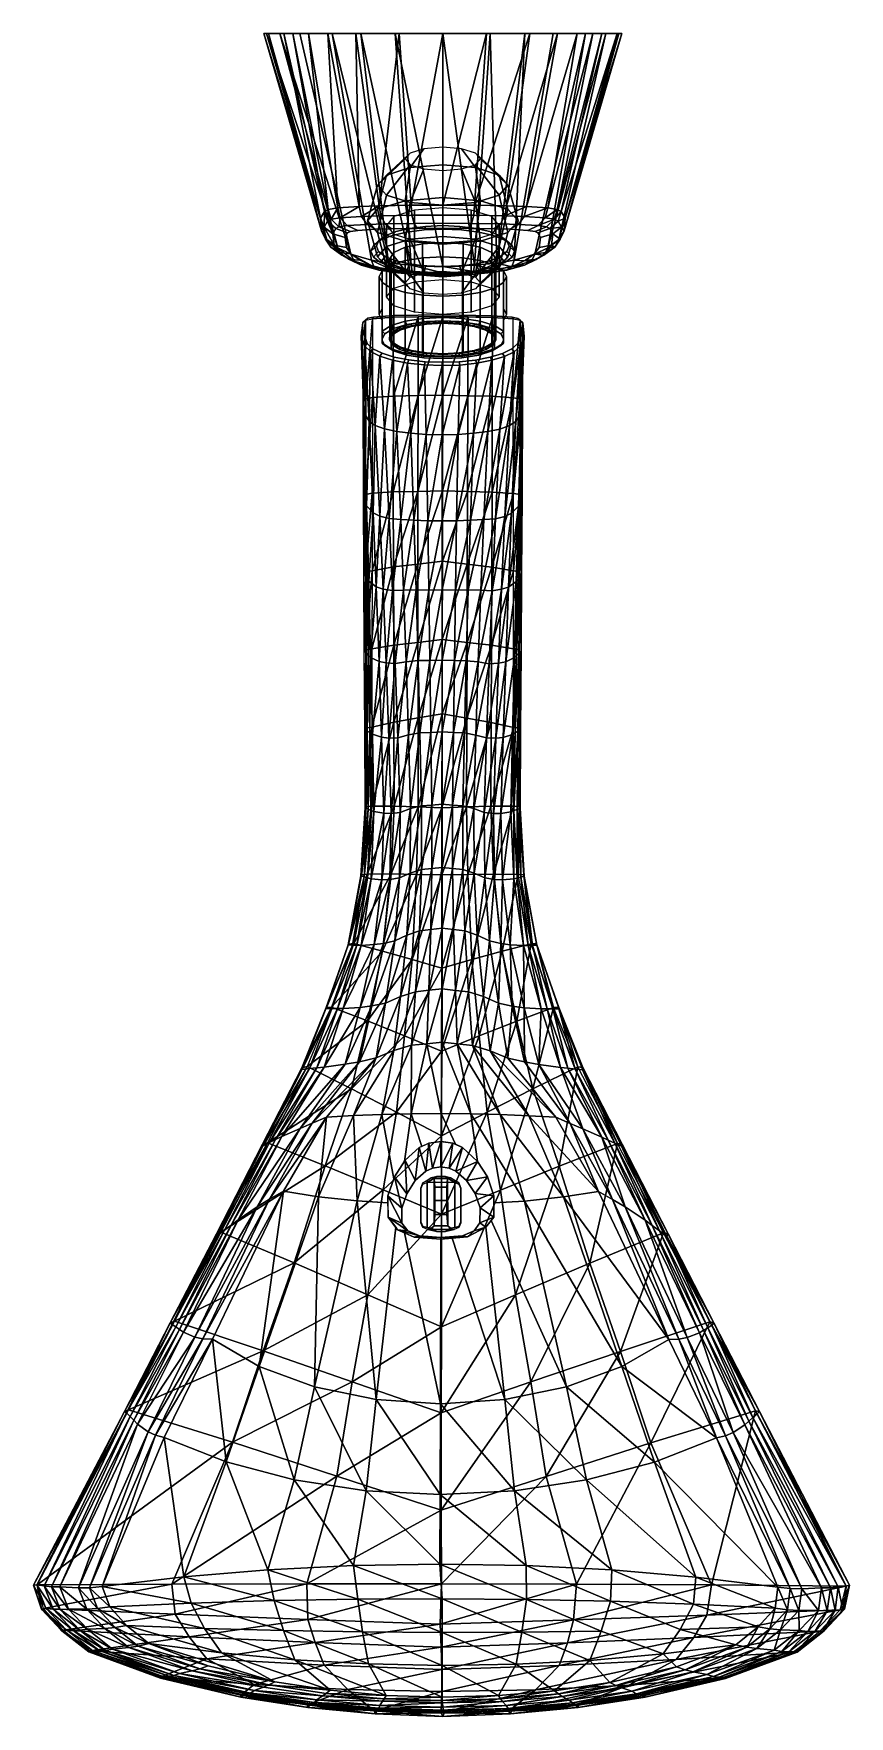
# Model space of a CAD drawing. Extents: x 0 to 0.153, y -0.316 to 0.
import ezdxf

# ---------------------------------------------------------------- set-up
doc = ezdxf.new("R2010")
doc.units = 0
for name, color, linetype in [('L0_PERLATOR_6758005_0', 7, 'CONTINUOUS'), ('L10_KORPUS_6770005_00_2', 7, 'CONTINUOUS'), ('L11_KORPUS_6770005_00_3', 7, 'CONTINUOUS'), ('L12_KORPUS_6770005_00_4', 7, 'CONTINUOUS'), ('L13_KORPUS_6770005_00_5', 7, 'CONTINUOUS'), ('L14_KORPUS_6770005_00_6', 7, 'CONTINUOUS'), ('L15_HALTER_6756005_00_0', 7, 'CONTINUOUS'), ('L16_HALTER_6756005_00_1', 7, 'CONTINUOUS'), ('L17_HALTER_6756005_00_2', 7, 'CONTINUOUS'), ('L18_HALTER_6756005_00_3', 7, 'CONTINUOUS'), ('L19_HALTER_6756005_00_4', 7, 'CONTINUOUS'), ('L1_WASSERSTEUERUNG_6770005_00_0', 7, 'CONTINUOUS'), ('L20_HALTER_6756005_00_5', 7, 'CONTINUOUS'), ('L21_HALTER_6756005_00_6', 7, 'CONTINUOUS'), ('L22_ROSETTE_6756005_00_0', 7, 'CONTINUOUS'), ('L23_ROSETTE_6756005_00_1', 7, 'CONTINUOUS'), ('L24_ROSETTE_6756005_00_2', 7, 'CONTINUOUS'), ('L25_ROSETTE_6756005_00_3', 7, 'CONTINUOUS'), ('L26_ROSETTE_6756005_00_4', 7, 'CONTINUOUS'), ('L2_WASSERSTEUERUNG_6770005_00_1', 7, 'CONTINUOUS'), ('L3_WASSERSTEUERUNG_6770005_00_2', 7, 'CONTINUOUS'), ('L4_WASSERSTEUERUNG_6770005_00_3', 7, 'CONTINUOUS'), ('L5_WASSERSTEUERUNG_6770005_00_4', 7, 'CONTINUOUS'), ('L6_WASSERSTEUERUNG_6770005_00_5', 7, 'CONTINUOUS'), ('L7_WASSERSTEUERUNG_6770005_00_6', 7, 'CONTINUOUS'), ('L8_KORPUS_6770005_00_0', 7, 'CONTINUOUS'), ('L9_KORPUS_6770005_00_1', 7, 'CONTINUOUS')]:
    doc.layers.add(name, color=color, linetype=linetype)

msp = doc.modelspace()

# ---------------------------------------------------------------- linework, layer by layer
at = {"layer": 'L0_PERLATOR_6758005_0', "color": 8}
for points, invisible_edges in [([(0.073965, -0.189916, 0.090215), (0.076841, -0.189617, 0.090196), (0.076659, -0.203059, 0.088524), (0.073965, -0.189916, 0.090215)], 8), ([(0.076841, -0.189617, 0.090196), (0.082272, -0.203107, 0.08886), (0.076659, -0.203059, 0.088524), (0.076841, -0.189617, 0.090196)], 8), ([(0.076841, -0.189617, 0.090196), (0.079714, -0.189925, 0.09019), (0.082272, -0.203107, 0.08886), (0.076841, -0.189617, 0.090196)], 8), ([(0.064427, -0.192603, 0.090541), (0.060181, -0.203439, 0.09167), (0.055098, -0.203733, 0.09405), (0.064427, -0.192603, 0.090541)], 8), ([(0.067759, -0.191222, 0.090326), (0.065526, -0.203227, 0.08994), (0.060181, -0.203439, 0.09167), (0.067759, -0.191222, 0.090326)], 8), ([(0.064427, -0.192603, 0.090541), (0.067759, -0.191222, 0.090326), (0.060181, -0.203439, 0.09167), (0.064427, -0.192603, 0.090541)], 8), ([(0.07109, -0.190215, 0.090233), (0.071047, -0.203099, 0.088885), (0.065526, -0.203227, 0.08994), (0.07109, -0.190215, 0.090233)], 8), ([(0.067759, -0.191222, 0.090326), (0.07109, -0.190215, 0.090233), (0.065526, -0.203227, 0.08994), (0.067759, -0.191222, 0.090326)], 8), ([(0.073965, -0.189916, 0.090215), (0.076659, -0.203059, 0.088524), (0.071047, -0.203099, 0.088885), (0.073965, -0.189916, 0.090215)], 8), ([(0.07109, -0.190215, 0.090233), (0.073965, -0.189916, 0.090215), (0.071047, -0.203099, 0.088885), (0.07109, -0.190215, 0.090233)], 8), ([(0.079714, -0.189925, 0.09019), (0.082588, -0.190233, 0.090183), (0.087798, -0.203241, 0.08989), (0.079714, -0.189925, 0.09019)], 8), ([(0.079714, -0.189925, 0.09019), (0.087798, -0.203241, 0.08989), (0.082272, -0.203107, 0.08886), (0.079714, -0.189925, 0.09019)], 8), ([(0.082588, -0.190233, 0.090183), (0.085917, -0.191251, 0.090248), (0.093149, -0.203461, 0.091596), (0.082588, -0.190233, 0.090183)], 8), ([(0.082588, -0.190233, 0.090183), (0.093149, -0.203461, 0.091596), (0.087798, -0.203241, 0.08989), (0.082588, -0.190233, 0.090183)], 8), ([(0.085917, -0.191251, 0.090248), (0.089245, -0.192642, 0.090434), (0.098243, -0.203762, 0.093953), (0.085917, -0.191251, 0.090248)], 8), ([(0.085917, -0.191251, 0.090248), (0.098243, -0.203762, 0.093953), (0.093149, -0.203461, 0.091596), (0.085917, -0.191251, 0.090248)], 8), ([(0.055098, -0.203733, 0.09405), (0.053601, -0.21871, 0.092364), (0.046999, -0.217669, 0.096797), (0.055098, -0.203733, 0.09405)], 8), ([(0.060181, -0.203439, 0.09167), (0.060884, -0.219478, 0.089095), (0.053601, -0.21871, 0.092364), (0.060181, -0.203439, 0.09167)], 8), ([(0.055098, -0.203733, 0.09405), (0.060181, -0.203439, 0.09167), (0.053601, -0.21871, 0.092364), (0.055098, -0.203733, 0.09405)], 8), ([(0.060181, -0.203439, 0.09167), (0.065526, -0.203227, 0.08994), (0.060884, -0.219478, 0.089095), (0.060181, -0.203439, 0.09167)], 8), ([(0.060884, -0.219478, 0.089095), (0.065526, -0.203227, 0.08994), (0.066649, -0.218518, 0.087764), (0.060884, -0.219478, 0.089095)], 14), ([(0.065526, -0.203227, 0.08994), (0.071047, -0.203099, 0.088885), (0.069773, -0.212001, 0.087935), (0.065526, -0.203227, 0.08994)], 12), ([(0.06788, -0.214983, 0.087902), (0.06777, -0.215299, 0.08788), (0.065526, -0.203227, 0.08994), (0.06788, -0.214983, 0.087902)], 12), ([(0.065526, -0.203227, 0.08994), (0.069773, -0.212001, 0.087935), (0.06788, -0.214983, 0.087902), (0.065526, -0.203227, 0.08994)], 13), ([(0.065526, -0.203227, 0.08994), (0.06777, -0.215299, 0.08788), (0.066649, -0.218518, 0.087764), (0.065526, -0.203227, 0.08994)], 12), ([(0.069901, -0.211799, 0.087949), (0.069773, -0.212001, 0.087935), (0.071047, -0.203099, 0.088885), (0.069901, -0.211799, 0.087949)], 12), ([(0.071047, -0.203099, 0.088885), (0.072557, -0.209459, 0.088004), (0.069901, -0.211799, 0.087949), (0.071047, -0.203099, 0.088885)], 13), ([(0.071047, -0.203099, 0.088885), (0.076659, -0.203059, 0.088524), (0.076648, -0.208297, 0.087871), (0.071047, -0.203099, 0.088885)], 12), ([(0.074372, -0.2086, 0.087982), (0.073054, -0.209223, 0.08799), (0.071047, -0.203099, 0.088885), (0.074372, -0.2086, 0.087982)], 12), ([(0.071047, -0.203099, 0.088885), (0.076648, -0.208297, 0.087871), (0.074372, -0.2086, 0.087982), (0.071047, -0.203099, 0.088885)], 13), ([(0.071047, -0.203099, 0.088885), (0.073054, -0.209223, 0.08799), (0.072557, -0.209459, 0.088004), (0.071047, -0.203099, 0.088885)], 12), ([(0.07887, -0.208598, 0.08801), (0.076648, -0.208297, 0.087871), (0.076659, -0.203059, 0.088524), (0.07887, -0.208598, 0.08801)], 12), ([(0.076659, -0.203059, 0.088524), (0.082272, -0.203107, 0.08886), (0.083516, -0.212058, 0.087899), (0.076659, -0.203059, 0.088524)], 12), ([(0.080686, -0.209455, 0.088028), (0.07938, -0.208839, 0.08802), (0.076659, -0.203059, 0.088524), (0.080686, -0.209455, 0.088028)], 12), ([(0.076659, -0.203059, 0.088524), (0.083516, -0.212058, 0.087899), (0.080686, -0.209455, 0.088028), (0.076659, -0.203059, 0.088524)], 13), ([(0.076659, -0.203059, 0.088524), (0.07938, -0.208839, 0.08802), (0.07887, -0.208598, 0.08801), (0.076659, -0.203059, 0.088524)], 12), ([(0.082272, -0.203107, 0.08886), (0.087798, -0.203241, 0.08989), (0.092375, -0.219498, 0.089024), (0.082272, -0.203107, 0.08886)], 8), ([(0.08537, -0.214974, 0.087942), (0.083516, -0.212058, 0.087899), (0.082272, -0.203107, 0.08886), (0.08537, -0.214974, 0.087942)], 12), ([(0.082272, -0.203107, 0.08886), (0.092375, -0.219498, 0.089024), (0.086605, -0.218506, 0.087746), (0.082272, -0.203107, 0.08886)], 14), ([(0.086605, -0.218506, 0.087746), (0.08537, -0.214974, 0.087942), (0.082272, -0.203107, 0.08886), (0.086605, -0.218506, 0.087746)], 14), ([(0.087798, -0.203241, 0.08989), (0.093149, -0.203461, 0.091596), (0.099674, -0.21874, 0.09226), (0.087798, -0.203241, 0.08989)], 8), ([(0.087798, -0.203241, 0.08989), (0.099674, -0.21874, 0.09226), (0.092375, -0.219498, 0.089024), (0.087798, -0.203241, 0.08989)], 8), ([(0.093149, -0.203461, 0.091596), (0.098243, -0.203762, 0.093953), (0.106296, -0.217708, 0.096664), (0.093149, -0.203461, 0.091596)], 8), ([(0.093149, -0.203461, 0.091596), (0.106296, -0.217708, 0.096664), (0.099674, -0.21874, 0.09226), (0.093149, -0.203461, 0.091596)], 8), ([(0.046999, -0.217669, 0.096797), (0.042453, -0.250594, 0.094097), (0.033647, -0.245486, 0.100802), (0.046999, -0.217669, 0.096797)], 8), ([(0.046999, -0.217669, 0.096797), (0.053601, -0.21871, 0.092364), (0.042453, -0.250594, 0.094097), (0.046999, -0.217669, 0.096797)], 8), ([(0.099674, -0.21874, 0.09226), (0.106296, -0.217708, 0.096664), (0.119535, -0.245542, 0.100609), (0.099674, -0.21874, 0.09226)], 8), ([(0.053601, -0.21871, 0.092364), (0.052875, -0.254428, 0.089059), (0.042453, -0.250594, 0.094097), (0.053601, -0.21871, 0.092364)], 8), ([(0.053601, -0.21871, 0.092364), (0.060884, -0.219478, 0.089095), (0.052875, -0.254428, 0.089059), (0.053601, -0.21871, 0.092364)], 8), ([(0.060884, -0.219478, 0.089095), (0.064422, -0.256806, 0.085926), (0.052875, -0.254428, 0.089059), (0.060884, -0.219478, 0.089095)], 8), ([(0.066649, -0.218518, 0.087764), (0.066665, -0.21983, 0.087597), (0.060884, -0.219478, 0.089095), (0.066649, -0.218518, 0.087764)], 12), ([(0.060884, -0.219478, 0.089095), (0.066665, -0.21983, 0.087597), (0.066697, -0.222523, 0.087426), (0.060884, -0.219478, 0.089095)], 12), ([(0.064422, -0.256806, 0.085926), (0.060884, -0.219478, 0.089095), (0.066697, -0.222523, 0.087426), (0.064422, -0.256806, 0.085926)], 14), ([(0.092375, -0.219498, 0.089024), (0.100242, -0.254459, 0.088952), (0.086068, -0.223167, 0.087228), (0.092375, -0.219498, 0.089024)], 12), ([(0.086068, -0.223167, 0.087228), (0.086562, -0.22251, 0.08739), (0.092375, -0.219498, 0.089024), (0.086068, -0.223167, 0.087228)], 14), ([(0.086562, -0.22251, 0.08739), (0.086591, -0.219843, 0.087553), (0.092375, -0.219498, 0.089024), (0.086562, -0.22251, 0.08739)], 12), ([(0.092375, -0.219498, 0.089024), (0.086591, -0.219843, 0.087553), (0.086605, -0.218506, 0.087746), (0.092375, -0.219498, 0.089024)], 12), ([(0.092375, -0.219498, 0.089024), (0.099674, -0.21874, 0.09226), (0.110692, -0.250639, 0.093944), (0.092375, -0.219498, 0.089024)], 8), ([(0.092375, -0.219498, 0.089024), (0.110692, -0.250639, 0.093944), (0.100242, -0.254459, 0.088952), (0.092375, -0.219498, 0.089024)], 8), ([(0.099674, -0.21874, 0.09226), (0.119535, -0.245542, 0.100609), (0.110692, -0.250639, 0.093944), (0.099674, -0.21874, 0.09226)], 8), ([(0.066697, -0.222523, 0.087426), (0.068124, -0.224415, 0.086946), (0.064422, -0.256806, 0.085926), (0.066697, -0.222523, 0.087426)], 12), ([(0.076547, -0.257617, 0.084846), (0.064422, -0.256806, 0.085926), (0.068124, -0.224415, 0.086946), (0.076547, -0.257617, 0.084846)], 12), ([(0.068124, -0.224415, 0.086946), (0.06849, -0.224903, 0.086895), (0.076547, -0.257617, 0.084846), (0.068124, -0.224415, 0.086946)], 14), ([(0.08166, -0.226262, 0.086554), (0.085109, -0.224441, 0.086908), (0.088679, -0.256822, 0.085871), (0.08166, -0.226262, 0.086554)], 12), ([(0.085109, -0.224441, 0.086908), (0.086068, -0.223167, 0.087228), (0.100242, -0.254459, 0.088952), (0.085109, -0.224441, 0.086908)], 12), ([(0.100242, -0.254459, 0.088952), (0.088679, -0.256822, 0.085871), (0.085109, -0.224441, 0.086908), (0.100242, -0.254459, 0.088952)], 12), ([(0.06849, -0.224903, 0.086895), (0.069795, -0.225476, 0.086758), (0.076547, -0.257617, 0.084846), (0.06849, -0.224903, 0.086895)], 12), ([(0.076547, -0.257617, 0.084846), (0.069795, -0.225476, 0.086758), (0.071604, -0.226269, 0.086571), (0.076547, -0.257617, 0.084846)], 12), ([(0.071604, -0.226269, 0.086571), (0.07661, -0.226646, 0.086129), (0.076547, -0.257617, 0.084846), (0.071604, -0.226269, 0.086571)], 12), ([(0.088679, -0.256822, 0.085871), (0.076547, -0.257617, 0.084846), (0.07661, -0.226646, 0.086129), (0.088679, -0.256822, 0.085871)], 12), ([(0.07661, -0.226646, 0.086129), (0.078717, -0.226488, 0.086307), (0.088679, -0.256822, 0.085871), (0.07661, -0.226646, 0.086129)], 12), ([(0.088679, -0.256822, 0.085871), (0.078717, -0.226488, 0.086307), (0.08166, -0.226262, 0.086554), (0.088679, -0.256822, 0.085871)], 12), ([(0.033647, -0.245486, 0.100802), (0.036209, -0.268527, 0.094961), (0.024559, -0.263943, 0.101217), (0.033647, -0.245486, 0.100802)], 8), ([(0.033647, -0.245486, 0.100802), (0.042453, -0.250594, 0.094097), (0.036209, -0.268527, 0.094961), (0.033647, -0.245486, 0.100802)], 8), ([(0.110692, -0.250639, 0.093944), (0.119535, -0.245542, 0.100609), (0.128511, -0.264012, 0.100984), (0.110692, -0.250639, 0.093944)], 8), ([(0.042453, -0.250594, 0.094097), (0.04899, -0.271898, 0.090354), (0.036209, -0.268527, 0.094961), (0.042453, -0.250594, 0.094097)], 8), ([(0.042453, -0.250594, 0.094097), (0.052875, -0.254428, 0.089059), (0.04899, -0.271898, 0.090354), (0.042453, -0.250594, 0.094097)], 8), ([(0.100242, -0.254459, 0.088952), (0.110692, -0.250639, 0.093944), (0.116828, -0.26858, 0.09478), (0.100242, -0.254459, 0.088952)], 8), ([(0.110692, -0.250639, 0.093944), (0.128511, -0.264012, 0.100984), (0.116828, -0.26858, 0.09478), (0.110692, -0.250639, 0.093944)], 8), ([(0.052875, -0.254428, 0.089059), (0.062545, -0.273963, 0.087524), (0.04899, -0.271898, 0.090354), (0.052875, -0.254428, 0.089059)], 8), ([(0.052875, -0.254428, 0.089059), (0.064422, -0.256806, 0.085926), (0.062545, -0.273963, 0.087524), (0.052875, -0.254428, 0.089059)], 8), ([(0.088679, -0.256822, 0.085871), (0.100242, -0.254459, 0.088952), (0.104021, -0.271934, 0.09023), (0.088679, -0.256822, 0.085871)], 8), ([(0.100242, -0.254459, 0.088952), (0.116828, -0.26858, 0.09478), (0.104021, -0.271934, 0.09023), (0.100242, -0.254459, 0.088952)], 8), ([(0.064422, -0.256806, 0.085926), (0.076495, -0.274664, 0.08655), (0.062545, -0.273963, 0.087524), (0.064422, -0.256806, 0.085926)], 8), ([(0.064422, -0.256806, 0.085926), (0.076547, -0.257617, 0.084846), (0.076495, -0.274664, 0.08655), (0.064422, -0.256806, 0.085926)], 8), ([(0.076547, -0.257617, 0.084846), (0.090451, -0.273981, 0.087461), (0.076495, -0.274664, 0.08655), (0.076547, -0.257617, 0.084846)], 8), ([(0.076547, -0.257617, 0.084846), (0.088679, -0.256822, 0.085871), (0.090451, -0.273981, 0.087461), (0.076547, -0.257617, 0.084846)], 8), ([(0.088679, -0.256822, 0.085871), (0.104021, -0.271934, 0.09023), (0.090451, -0.273981, 0.087461), (0.088679, -0.256822, 0.085871)], 8), ([(0.024559, -0.263943, 0.101217), (0.02826, -0.290159, 0.095694), (0.012869, -0.29201, 0.100574), (0.024559, -0.263943, 0.101217)], 8), ([(0.024559, -0.263943, 0.101217), (0.036209, -0.268527, 0.094961), (0.02826, -0.290159, 0.095694), (0.024559, -0.263943, 0.101217)], 8), ([(0.116828, -0.26858, 0.09478), (0.128511, -0.264012, 0.100984), (0.140011, -0.292094, 0.100288), (0.116828, -0.26858, 0.09478)], 8), ([(0.036209, -0.268527, 0.094961), (0.044075, -0.288828, 0.092167), (0.02826, -0.290159, 0.095694), (0.036209, -0.268527, 0.094961)], 8), ([(0.036209, -0.268527, 0.094961), (0.04899, -0.271898, 0.090354), (0.044075, -0.288828, 0.092167), (0.036209, -0.268527, 0.094961)], 8), ([(0.104021, -0.271934, 0.09023), (0.116828, -0.26858, 0.09478), (0.124601, -0.290223, 0.095478), (0.104021, -0.271934, 0.09023)], 8), ([(0.116828, -0.26858, 0.09478), (0.140011, -0.292094, 0.100288), (0.124601, -0.290223, 0.095478), (0.116828, -0.26858, 0.09478)], 8), ([(0.04899, -0.271898, 0.090354), (0.060174, -0.288029, 0.090024), (0.044075, -0.288828, 0.092167), (0.04899, -0.271898, 0.090354)], 8), ([(0.04899, -0.271898, 0.090354), (0.062545, -0.273963, 0.087524), (0.060174, -0.288029, 0.090024), (0.04899, -0.271898, 0.090354)], 8), ([(0.090451, -0.273981, 0.087461), (0.104021, -0.271934, 0.09023), (0.108773, -0.288871, 0.092022), (0.090451, -0.273981, 0.087461)], 8), ([(0.104021, -0.271934, 0.09023), (0.124601, -0.290223, 0.095478), (0.108773, -0.288871, 0.092022), (0.104021, -0.271934, 0.09023)], 8), ([(0.062545, -0.273963, 0.087524), (0.076418, -0.28777, 0.089283), (0.060174, -0.288029, 0.090024), (0.062545, -0.273963, 0.087524)], 8), ([(0.062545, -0.273963, 0.087524), (0.076495, -0.274664, 0.08655), (0.076418, -0.28777, 0.089283), (0.062545, -0.273963, 0.087524)], 8), ([(0.076495, -0.274664, 0.08655), (0.092665, -0.288051, 0.089951), (0.076418, -0.28777, 0.089283), (0.076495, -0.274664, 0.08655)], 8), ([(0.076495, -0.274664, 0.08655), (0.090451, -0.273981, 0.087461), (0.092665, -0.288051, 0.089951), (0.076495, -0.274664, 0.08655)], 8), ([(0.090451, -0.273981, 0.087461), (0.108773, -0.288871, 0.092022), (0.092665, -0.288051, 0.089951), (0.090451, -0.273981, 0.087461)], 8), ([(0.060174, -0.288029, 0.090024), (0.076418, -0.28777, 0.089283), (0.076871, -0.29427, 0.091071), (0.060174, -0.288029, 0.090024)], 8), ([(0.076418, -0.28777, 0.089283), (0.092665, -0.288051, 0.089951), (0.09273, -0.294406, 0.091549), (0.076418, -0.28777, 0.089283)], 8), ([(0.076418, -0.28777, 0.089283), (0.09273, -0.294406, 0.091549), (0.076871, -0.29427, 0.091071), (0.076418, -0.28777, 0.089283)], 8), ([(0.012869, -0.29201, 0.100574), (0.02826, -0.290159, 0.095694), (0.029657, -0.295114, 0.096345), (0.012869, -0.29201, 0.100574)], 8), ([(0.02826, -0.290159, 0.095694), (0.044075, -0.288828, 0.092167), (0.045252, -0.294625, 0.093475), (0.02826, -0.290159, 0.095694)], 8), ([(0.02826, -0.290159, 0.095694), (0.045252, -0.294625, 0.093475), (0.029657, -0.295114, 0.096345), (0.02826, -0.290159, 0.095694)], 8), ([(0.044075, -0.288828, 0.092167), (0.060174, -0.288029, 0.090024), (0.061018, -0.294343, 0.091714), (0.044075, -0.288828, 0.092167)], 8), ([(0.044075, -0.288828, 0.092167), (0.061018, -0.294343, 0.091714), (0.045252, -0.294625, 0.093475), (0.044075, -0.288828, 0.092167)], 8), ([(0.060174, -0.288029, 0.090024), (0.076871, -0.29427, 0.091071), (0.061018, -0.294343, 0.091714), (0.060174, -0.288029, 0.090024)], 8), ([(0.092665, -0.288051, 0.089951), (0.108773, -0.288871, 0.092022), (0.108511, -0.29475, 0.093146), (0.092665, -0.288051, 0.089951)], 8), ([(0.092665, -0.288051, 0.089951), (0.108511, -0.29475, 0.093146), (0.09273, -0.294406, 0.091549), (0.092665, -0.288051, 0.089951)], 8), ([(0.108773, -0.288871, 0.092022), (0.124133, -0.295302, 0.095854), (0.108511, -0.29475, 0.093146), (0.108773, -0.288871, 0.092022)], 8), ([(0.108773, -0.288871, 0.092022), (0.124601, -0.290223, 0.095478), (0.124133, -0.295302, 0.095854), (0.108773, -0.288871, 0.092022)], 8), ([(0.124601, -0.290223, 0.095478), (0.139514, -0.296057, 0.099659), (0.124133, -0.295302, 0.095854), (0.124601, -0.290223, 0.095478)], 8), ([(0.124601, -0.290223, 0.095478), (0.140011, -0.292094, 0.100288), (0.139514, -0.296057, 0.099659), (0.124601, -0.290223, 0.095478)], 8), ([(0.012869, -0.29201, 0.100574), (0.029657, -0.295114, 0.096345), (0.014313, -0.295809, 0.100309), (0.012869, -0.29201, 0.100574)], 8), ([(0.014313, -0.295809, 0.100309), (0.029657, -0.295114, 0.096345), (0.032161, -0.29986, 0.097199), (0.014313, -0.295809, 0.100309)], 8), ([(0.014313, -0.295809, 0.100309), (0.032161, -0.29986, 0.097199), (0.017479, -0.299305, 0.100108), (0.014313, -0.295809, 0.100309)], 8), ([(0.029657, -0.295114, 0.096345), (0.045252, -0.294625, 0.093475), (0.046984, -0.300267, 0.095092), (0.029657, -0.295114, 0.096345)], 8), ([(0.029657, -0.295114, 0.096345), (0.046984, -0.300267, 0.095092), (0.032161, -0.29986, 0.097199), (0.029657, -0.295114, 0.096345)], 8), ([(0.045252, -0.294625, 0.093475), (0.061018, -0.294343, 0.091714), (0.061903, -0.300523, 0.093795), (0.045252, -0.294625, 0.093475)], 8), ([(0.045252, -0.294625, 0.093475), (0.061903, -0.300523, 0.093795), (0.046984, -0.300267, 0.095092), (0.045252, -0.294625, 0.093475)], 8), ([(0.061018, -0.294343, 0.091714), (0.076871, -0.29427, 0.091071), (0.076873, -0.300628, 0.09331), (0.061018, -0.294343, 0.091714)], 8), ([(0.061018, -0.294343, 0.091714), (0.076873, -0.300628, 0.09331), (0.061903, -0.300523, 0.093795), (0.061018, -0.294343, 0.091714)], 8), ([(0.076871, -0.29427, 0.091071), (0.09273, -0.294406, 0.091549), (0.091847, -0.300582, 0.093639), (0.076871, -0.29427, 0.091071)], 8), ([(0.076871, -0.29427, 0.091071), (0.091847, -0.300582, 0.093639), (0.076873, -0.300628, 0.09331), (0.076871, -0.29427, 0.091071)], 8), ([(0.09273, -0.294406, 0.091549), (0.10678, -0.300385, 0.094782), (0.091847, -0.300582, 0.093639), (0.09273, -0.294406, 0.091549)], 8), ([(0.09273, -0.294406, 0.091549), (0.108511, -0.29475, 0.093146), (0.10678, -0.300385, 0.094782), (0.09273, -0.294406, 0.091549)], 8), ([(0.10678, -0.300385, 0.094782), (0.108511, -0.29475, 0.093146), (0.121625, -0.300037, 0.096734), (0.10678, -0.300385, 0.094782)], 12), ([(0.108511, -0.29475, 0.093146), (0.124133, -0.295302, 0.095854), (0.121625, -0.300037, 0.096734), (0.108511, -0.29475, 0.093146)], 8), ([(0.124133, -0.295302, 0.095854), (0.136339, -0.29954, 0.09949), (0.121625, -0.300037, 0.096734), (0.124133, -0.295302, 0.095854)], 8), ([(0.124133, -0.295302, 0.095854), (0.139514, -0.296057, 0.099659), (0.136339, -0.29954, 0.09949), (0.124133, -0.295302, 0.095854)], 8), ([(0.017479, -0.299305, 0.100108), (0.032161, -0.29986, 0.097199), (0.03535, -0.30448, 0.098249), (0.017479, -0.299305, 0.100108)], 8), ([(0.017479, -0.299305, 0.100108), (0.03535, -0.30448, 0.098249), (0.02167, -0.302706, 0.099906), (0.017479, -0.299305, 0.100108)], 8), ([(0.032161, -0.29986, 0.097199), (0.046984, -0.300267, 0.095092), (0.049134, -0.305759, 0.097041), (0.032161, -0.29986, 0.097199)], 8), ([(0.032161, -0.29986, 0.097199), (0.049134, -0.305759, 0.097041), (0.03535, -0.30448, 0.098249), (0.032161, -0.29986, 0.097199)], 8), ([(0.046984, -0.300267, 0.095092), (0.061903, -0.300523, 0.093795), (0.062987, -0.306538, 0.096287), (0.046984, -0.300267, 0.095092)], 8), ([(0.046984, -0.300267, 0.095092), (0.062987, -0.306538, 0.096287), (0.049134, -0.305759, 0.097041), (0.046984, -0.300267, 0.095092)], 8), ([(0.061903, -0.300523, 0.093795), (0.076873, -0.300628, 0.09331), (0.076877, -0.306816, 0.095987), (0.061903, -0.300523, 0.093795)], 8), ([(0.061903, -0.300523, 0.093795), (0.076877, -0.306816, 0.095987), (0.062987, -0.306538, 0.096287), (0.061903, -0.300523, 0.093795)], 8), ([(0.091847, -0.300582, 0.093639), (0.10678, -0.300385, 0.094782), (0.104635, -0.305869, 0.096753), (0.091847, -0.300582, 0.093639)], 8), ([(0.10678, -0.300385, 0.094782), (0.118435, -0.304645, 0.097817), (0.104635, -0.305869, 0.096753), (0.10678, -0.300385, 0.094782)], 8), ([(0.121625, -0.300037, 0.096734), (0.118435, -0.304645, 0.097817), (0.10678, -0.300385, 0.094782), (0.121625, -0.300037, 0.096734)], 12), ([(0.121625, -0.300037, 0.096734), (0.132139, -0.302925, 0.099332), (0.118435, -0.304645, 0.097817), (0.121625, -0.300037, 0.096734)], 8), ([(0.121625, -0.300037, 0.096734), (0.136339, -0.29954, 0.09949), (0.132139, -0.302925, 0.099332), (0.121625, -0.300037, 0.096734)], 8), ([(0.02167, -0.302706, 0.099906), (0.03535, -0.30448, 0.098249), (0.045369, -0.309887, 0.099405), (0.02167, -0.302706, 0.099906)], 8), ([(0.02167, -0.302706, 0.099906), (0.045369, -0.309887, 0.099405), (0.032847, -0.306927, 0.099625), (0.02167, -0.302706, 0.099906)], 8), ([(0.076873, -0.300628, 0.09331), (0.091847, -0.300582, 0.093639), (0.090771, -0.306593, 0.096142), (0.076873, -0.300628, 0.09331)], 8), ([(0.076873, -0.300628, 0.09331), (0.090771, -0.306593, 0.096142), (0.076877, -0.306816, 0.095987), (0.076873, -0.300628, 0.09331)], 8), ([(0.091847, -0.300582, 0.093639), (0.104635, -0.305869, 0.096753), (0.090771, -0.306593, 0.096142), (0.091847, -0.300582, 0.093639)], 8), ([(0.118435, -0.304645, 0.097817), (0.132139, -0.302925, 0.099332), (0.12095, -0.307101, 0.099168), (0.118435, -0.304645, 0.097817)], 8), ([(0.03535, -0.30448, 0.098249), (0.049134, -0.305759, 0.097041), (0.055813, -0.311492, 0.099266), (0.03535, -0.30448, 0.098249)], 8), ([(0.03535, -0.30448, 0.098249), (0.055813, -0.311492, 0.099266), (0.045369, -0.309887, 0.099405), (0.03535, -0.30448, 0.098249)], 8), ([(0.049134, -0.305759, 0.097041), (0.062987, -0.306538, 0.096287), (0.066333, -0.312465, 0.099161), (0.049134, -0.305759, 0.097041)], 8), ([(0.049134, -0.305759, 0.097041), (0.066333, -0.312465, 0.099161), (0.055813, -0.311492, 0.099266), (0.049134, -0.305759, 0.097041)], 8), ([(0.062987, -0.306538, 0.096287), (0.076877, -0.306816, 0.095987), (0.076891, -0.312804, 0.099089), (0.062987, -0.306538, 0.096287)], 8), ([(0.062987, -0.306538, 0.096287), (0.076891, -0.312804, 0.099089), (0.066333, -0.312465, 0.099161), (0.062987, -0.306538, 0.096287)], 8), ([(0.076877, -0.306816, 0.095987), (0.090771, -0.306593, 0.096142), (0.087449, -0.312507, 0.099051), (0.076877, -0.306816, 0.095987)], 8), ([(0.076877, -0.306816, 0.095987), (0.087449, -0.312507, 0.099051), (0.076891, -0.312804, 0.099089), (0.076877, -0.306816, 0.095987)], 8), ([(0.090771, -0.306593, 0.096142), (0.097972, -0.311575, 0.099047), (0.087449, -0.312507, 0.099051), (0.090771, -0.306593, 0.096142)], 8), ([(0.090771, -0.306593, 0.096142), (0.104635, -0.305869, 0.096753), (0.097972, -0.311575, 0.099047), (0.090771, -0.306593, 0.096142)], 8), ([(0.104635, -0.305869, 0.096753), (0.10842, -0.310012, 0.099077), (0.097972, -0.311575, 0.099047), (0.104635, -0.305869, 0.096753)], 8), ([(0.104635, -0.305869, 0.096753), (0.118435, -0.304645, 0.097817), (0.10842, -0.310012, 0.099077), (0.104635, -0.305869, 0.096753)], 8), ([(0.118435, -0.304645, 0.097817), (0.12095, -0.307101, 0.099168), (0.10842, -0.310012, 0.099077), (0.118435, -0.304645, 0.097817)], 8)]:
    msp.add_3dface(points, dxfattribs=dict(at, invisible_edges=invisible_edges))
at = {"layer": 'L10_KORPUS_6770005_00_2', "color": 8}
for points, invisible_edges in [([(0.062109, -0.056364, 0.065056), (0.06287, -0.053495, 0.073878), (0.067722, -0.053009, 0.075375), (0.062109, -0.056364, 0.065056)], 15), ([(0.067839, -0.060806, 0.051399), (0.062109, -0.056364, 0.065056), (0.067722, -0.053009, 0.075375), (0.067839, -0.060806, 0.051399)], 15), ([(0.062109, -0.056364, 0.065056), (0.062417, -0.053864, 0.072743), (0.06287, -0.053495, 0.073878), (0.062109, -0.056364, 0.065056)], 12), ([(0.06287, -0.053495, 0.073878), (0.063952, -0.053286, 0.074521), (0.067722, -0.053009, 0.075375), (0.06287, -0.053495, 0.073878)], 12), ([(0.067722, -0.053009, 0.075375), (0.076996, -0.052844, 0.075888), (0.086265, -0.053038, 0.075295), (0.067722, -0.053009, 0.075375)], 12), ([(0.067722, -0.053009, 0.075375), (0.086265, -0.053038, 0.075295), (0.091102, -0.053539, 0.073757), (0.067722, -0.053009, 0.075375)], 15), ([(0.067722, -0.053009, 0.075375), (0.091102, -0.053539, 0.073757), (0.089962, -0.05928, 0.056101), (0.067722, -0.053009, 0.075375)], 15), ([(0.067722, -0.053009, 0.075375), (0.089962, -0.05928, 0.056101), (0.067839, -0.060806, 0.051399), (0.067722, -0.053009, 0.075375)], 15), ([(0.086265, -0.053038, 0.075295), (0.090026, -0.053327, 0.074409), (0.091102, -0.053539, 0.073757), (0.086265, -0.053038, 0.075295)], 12), ([(0.091102, -0.053539, 0.073757), (0.091778, -0.05641, 0.064928), (0.089962, -0.05928, 0.056101), (0.091102, -0.053539, 0.073757)], 15), ([(0.091102, -0.053539, 0.073757), (0.091544, -0.053909, 0.072618), (0.091778, -0.05641, 0.064928), (0.091102, -0.053539, 0.073757)], 12), ([(0.06384, -0.059239, 0.056213), (0.062782, -0.05829, 0.059132), (0.062109, -0.056364, 0.065056), (0.06384, -0.059239, 0.056213)], 12), ([(0.067839, -0.060806, 0.051399), (0.06384, -0.059239, 0.056213), (0.062109, -0.056364, 0.065056), (0.067839, -0.060806, 0.051399)], 15), ([(0.091778, -0.05641, 0.064928), (0.091048, -0.058335, 0.05901), (0.089962, -0.05928, 0.056101), (0.091778, -0.05641, 0.064928)], 12), ([(0.067839, -0.060806, 0.051399), (0.065554, -0.060092, 0.053592), (0.06384, -0.059239, 0.056213), (0.067839, -0.060806, 0.051399)], 12), ([(0.089962, -0.05928, 0.056101), (0.080091, -0.061691, 0.048684), (0.067839, -0.060806, 0.051399), (0.089962, -0.05928, 0.056101)], 15), ([(0.089962, -0.05928, 0.056101), (0.085916, -0.060834, 0.051321), (0.080091, -0.061691, 0.048684), (0.089962, -0.05928, 0.056101)], 15), ([(0.089962, -0.05928, 0.056101), (0.088222, -0.060128, 0.053494), (0.085916, -0.060834, 0.051321), (0.089962, -0.05928, 0.056101)], 12), ([(0.073639, -0.06168, 0.048712), (0.07058, -0.061344, 0.049745), (0.067839, -0.060806, 0.051399), (0.073639, -0.06168, 0.048712)], 12), ([(0.080091, -0.061691, 0.048684), (0.073639, -0.06168, 0.048712), (0.067839, -0.060806, 0.051399), (0.080091, -0.061691, 0.048684)], 15), ([(0.080091, -0.061691, 0.048684), (0.076863, -0.061798, 0.048352), (0.073639, -0.06168, 0.048712), (0.080091, -0.061691, 0.048684)], 12), ([(0.085916, -0.060834, 0.051321), (0.08316, -0.061364, 0.049691), (0.080091, -0.061691, 0.048684), (0.085916, -0.060834, 0.051321)], 12)]:
    msp.add_3dface(points, dxfattribs=dict(at, invisible_edges=invisible_edges))
at = {"layer": 'L11_KORPUS_6770005_00_3', "color": 8, "invisible_edges": 12}
for points in [[(0.06287, -0.053495, 0.073878), (0.062417, -0.053864, 0.072743), (0.06192, -0.0543, 0.072991), (0.06287, -0.053495, 0.073878)], [(0.06192, -0.0543, 0.072991), (0.062462, -0.053859, 0.074349), (0.06287, -0.053495, 0.073878), (0.06192, -0.0543, 0.072991)], [(0.063952, -0.053286, 0.074521), (0.06287, -0.053495, 0.073878), (0.062462, -0.053859, 0.074349), (0.063952, -0.053286, 0.074521)], [(0.062462, -0.053859, 0.074349), (0.063757, -0.053609, 0.075118), (0.063952, -0.053286, 0.074521), (0.062462, -0.053859, 0.074349)], [(0.067722, -0.053009, 0.075375), (0.063952, -0.053286, 0.074521), (0.063757, -0.053609, 0.075118), (0.067722, -0.053009, 0.075375)], [(0.063757, -0.053609, 0.075118), (0.067649, -0.053323, 0.075999), (0.067722, -0.053009, 0.075375), (0.063757, -0.053609, 0.075118)], [(0.076996, -0.052844, 0.075888), (0.067722, -0.053009, 0.075375), (0.067649, -0.053323, 0.075999), (0.076996, -0.052844, 0.075888)], [(0.067649, -0.053323, 0.075999), (0.076998, -0.053156, 0.076516), (0.076996, -0.052844, 0.075888), (0.067649, -0.053323, 0.075999)], [(0.086265, -0.053038, 0.075295), (0.076996, -0.052844, 0.075888), (0.076998, -0.053156, 0.076516), (0.086265, -0.053038, 0.075295)], [(0.076998, -0.053156, 0.076516), (0.086342, -0.053352, 0.075919), (0.086265, -0.053038, 0.075295), (0.076998, -0.053156, 0.076516)], [(0.090026, -0.053327, 0.074409), (0.086265, -0.053038, 0.075295), (0.086342, -0.053352, 0.075919), (0.090026, -0.053327, 0.074409)], [(0.086342, -0.053352, 0.075919), (0.090226, -0.05365, 0.075004), (0.090026, -0.053327, 0.074409), (0.086342, -0.053352, 0.075919)], [(0.091102, -0.053539, 0.073757), (0.090026, -0.053327, 0.074409), (0.090226, -0.05365, 0.075004), (0.091102, -0.053539, 0.073757)], [(0.090226, -0.05365, 0.075004), (0.091513, -0.053904, 0.074224), (0.091102, -0.053539, 0.073757), (0.090226, -0.05365, 0.075004)], [(0.091544, -0.053909, 0.072618), (0.091102, -0.053539, 0.073757), (0.091513, -0.053904, 0.074224), (0.091544, -0.053909, 0.072618)], [(0.062417, -0.053864, 0.072743), (0.062109, -0.056364, 0.065056), (0.061608, -0.056836, 0.065192), (0.062417, -0.053864, 0.072743)], [(0.061608, -0.056836, 0.065192), (0.06192, -0.0543, 0.072991), (0.062417, -0.053864, 0.072743), (0.061608, -0.056836, 0.065192)], [(0.062291, -0.058792, 0.059179), (0.061608, -0.056836, 0.065192), (0.062109, -0.056364, 0.065056), (0.062291, -0.058792, 0.059179)], [(0.062109, -0.056364, 0.065056), (0.062782, -0.05829, 0.059132), (0.062291, -0.058792, 0.059179), (0.062109, -0.056364, 0.065056)], [(0.091048, -0.058335, 0.05901), (0.091778, -0.05641, 0.064928), (0.092279, -0.056885, 0.06506), (0.091048, -0.058335, 0.05901)], [(0.092279, -0.056885, 0.06506), (0.091538, -0.058838, 0.059053), (0.091048, -0.058335, 0.05901), (0.092279, -0.056885, 0.06506)], [(0.091513, -0.053904, 0.074224), (0.092042, -0.054347, 0.072862), (0.091544, -0.053909, 0.072618), (0.091513, -0.053904, 0.074224)], [(0.091778, -0.05641, 0.064928), (0.091544, -0.053909, 0.072618), (0.092042, -0.054347, 0.072862), (0.091778, -0.05641, 0.064928)], [(0.092042, -0.054347, 0.072862), (0.092279, -0.056885, 0.06506), (0.091778, -0.05641, 0.064928), (0.092042, -0.054347, 0.072862)], [(0.063385, -0.059774, 0.05616), (0.062291, -0.058792, 0.059179), (0.062782, -0.05829, 0.059132), (0.063385, -0.059774, 0.05616)], [(0.062782, -0.05829, 0.059132), (0.06384, -0.059239, 0.056213), (0.063385, -0.059774, 0.05616), (0.062782, -0.05829, 0.059132)], [(0.065159, -0.060656, 0.053447), (0.063385, -0.059774, 0.05616), (0.06384, -0.059239, 0.056213), (0.065159, -0.060656, 0.053447)], [(0.06384, -0.059239, 0.056213), (0.065554, -0.060092, 0.053592), (0.065159, -0.060656, 0.053447), (0.06384, -0.059239, 0.056213)], [(0.067524, -0.061394, 0.051178), (0.065159, -0.060656, 0.053447), (0.065554, -0.060092, 0.053592), (0.067524, -0.061394, 0.051178)], [(0.065554, -0.060092, 0.053592), (0.067839, -0.060806, 0.051399), (0.067524, -0.061394, 0.051178), (0.065554, -0.060092, 0.053592)], [(0.088222, -0.060128, 0.053494), (0.089962, -0.05928, 0.056101), (0.090414, -0.059816, 0.056043), (0.088222, -0.060128, 0.053494)], [(0.090414, -0.059816, 0.056043), (0.088614, -0.060693, 0.053346), (0.088222, -0.060128, 0.053494), (0.090414, -0.059816, 0.056043)], [(0.089962, -0.05928, 0.056101), (0.091048, -0.058335, 0.05901), (0.091538, -0.058838, 0.059053), (0.089962, -0.05928, 0.056101)], [(0.091538, -0.058838, 0.059053), (0.090414, -0.059816, 0.056043), (0.089962, -0.05928, 0.056101), (0.091538, -0.058838, 0.059053)], [(0.07036, -0.061951, 0.049467), (0.067524, -0.061394, 0.051178), (0.067839, -0.060806, 0.051399), (0.07036, -0.061951, 0.049467)], [(0.067839, -0.060806, 0.051399), (0.07058, -0.061344, 0.049745), (0.07036, -0.061951, 0.049467), (0.067839, -0.060806, 0.051399)], [(0.073525, -0.0623, 0.048398), (0.07036, -0.061951, 0.049467), (0.07058, -0.061344, 0.049745), (0.073525, -0.0623, 0.048398)], [(0.07058, -0.061344, 0.049745), (0.073639, -0.06168, 0.048712), (0.073525, -0.0623, 0.048398), (0.07058, -0.061344, 0.049745)], [(0.076861, -0.062421, 0.048026), (0.073525, -0.0623, 0.048398), (0.073639, -0.06168, 0.048712), (0.076861, -0.062421, 0.048026)], [(0.073639, -0.06168, 0.048712), (0.076863, -0.061798, 0.048352), (0.076861, -0.062421, 0.048026), (0.073639, -0.06168, 0.048712)], [(0.0802, -0.06231, 0.048369), (0.076861, -0.062421, 0.048026), (0.076863, -0.061798, 0.048352), (0.0802, -0.06231, 0.048369)], [(0.076863, -0.061798, 0.048352), (0.080091, -0.061691, 0.048684), (0.0802, -0.06231, 0.048369), (0.076863, -0.061798, 0.048352)], [(0.080091, -0.061691, 0.048684), (0.08316, -0.061364, 0.049691), (0.083376, -0.061972, 0.049411), (0.080091, -0.061691, 0.048684)], [(0.083376, -0.061972, 0.049411), (0.0802, -0.06231, 0.048369), (0.080091, -0.061691, 0.048684), (0.083376, -0.061972, 0.049411)], [(0.08316, -0.061364, 0.049691), (0.085916, -0.060834, 0.051321), (0.086228, -0.061424, 0.051098), (0.08316, -0.061364, 0.049691)], [(0.086228, -0.061424, 0.051098), (0.083376, -0.061972, 0.049411), (0.08316, -0.061364, 0.049691), (0.086228, -0.061424, 0.051098)], [(0.085916, -0.060834, 0.051321), (0.088222, -0.060128, 0.053494), (0.088614, -0.060693, 0.053346), (0.085916, -0.060834, 0.051321)], [(0.088614, -0.060693, 0.053346), (0.086228, -0.061424, 0.051098), (0.085916, -0.060834, 0.051321), (0.088614, -0.060693, 0.053346)]]:
    msp.add_3dface(points, dxfattribs=at)
at = {"layer": 'L12_KORPUS_6770005_00_4', "color": 8}
for points, invisible_edges in [([(0.061608, -0.056836, 0.065192), (0.062107, -0.070509, 0.072939), (0.061712, -0.055991, 0.067791), (0.061608, -0.056836, 0.065192)], 8), ([(0.062291, -0.058792, 0.059179), (0.062156, -0.071229, 0.070357), (0.061608, -0.056836, 0.065192), (0.062291, -0.058792, 0.059179)], 8), ([(0.061608, -0.056836, 0.065192), (0.062156, -0.071229, 0.070357), (0.062107, -0.070509, 0.072939), (0.061608, -0.056836, 0.065192)], 8), ([(0.061712, -0.055991, 0.067791), (0.062058, -0.069788, 0.075521), (0.061816, -0.055145, 0.070391), (0.061712, -0.055991, 0.067791)], 8), ([(0.061712, -0.055991, 0.067791), (0.062107, -0.070509, 0.072939), (0.062058, -0.069788, 0.075521), (0.061712, -0.055991, 0.067791)], 8), ([(0.061816, -0.055145, 0.070391), (0.062009, -0.069067, 0.078103), (0.06192, -0.0543, 0.072991), (0.061816, -0.055145, 0.070391)], 8), ([(0.061816, -0.055145, 0.070391), (0.062058, -0.069788, 0.075521), (0.062009, -0.069067, 0.078103), (0.061816, -0.055145, 0.070391)], 8), ([(0.092279, -0.056885, 0.06506), (0.09072, -0.072905, 0.064314), (0.091538, -0.058838, 0.059053), (0.092279, -0.056885, 0.06506)], 8), ([(0.092279, -0.056885, 0.06506), (0.091729, -0.071276, 0.070229), (0.09072, -0.072905, 0.064314), (0.092279, -0.056885, 0.06506)], 8), ([(0.0922, -0.056039, 0.06766), (0.091729, -0.071276, 0.070229), (0.092279, -0.056885, 0.06506), (0.0922, -0.056039, 0.06766)], 8), ([(0.0922, -0.056039, 0.06766), (0.091803, -0.070555, 0.072811), (0.091729, -0.071276, 0.070229), (0.0922, -0.056039, 0.06766)], 8), ([(0.092121, -0.055193, 0.070261), (0.091803, -0.070555, 0.072811), (0.0922, -0.056039, 0.06766), (0.092121, -0.055193, 0.070261)], 8), ([(0.092121, -0.055193, 0.070261), (0.091876, -0.069835, 0.075392), (0.091803, -0.070555, 0.072811), (0.092121, -0.055193, 0.070261)], 8), ([(0.092042, -0.054347, 0.072862), (0.091876, -0.069835, 0.075392), (0.092121, -0.055193, 0.070261), (0.092042, -0.054347, 0.072862)], 8), ([(0.092042, -0.054347, 0.072862), (0.09195, -0.069114, 0.077974), (0.091876, -0.069835, 0.075392), (0.092042, -0.054347, 0.072862)], 8), ([(0.062291, -0.058792, 0.059179), (0.06311, -0.072862, 0.064433), (0.062156, -0.071229, 0.070357), (0.062291, -0.058792, 0.059179)], 8), ([(0.063385, -0.059774, 0.05616), (0.06311, -0.072862, 0.064433), (0.062291, -0.058792, 0.059179), (0.063385, -0.059774, 0.05616)], 8), ([(0.063385, -0.059774, 0.05616), (0.064273, -0.073654, 0.061496), (0.06311, -0.072862, 0.064433), (0.063385, -0.059774, 0.05616)], 8), ([(0.065159, -0.060656, 0.053447), (0.064273, -0.073654, 0.061496), (0.063385, -0.059774, 0.05616), (0.065159, -0.060656, 0.053447)], 8), ([(0.090414, -0.059816, 0.056043), (0.08774, -0.074362, 0.058799), (0.088614, -0.060693, 0.053346), (0.090414, -0.059816, 0.056043)], 8), ([(0.090414, -0.059816, 0.056043), (0.089529, -0.073694, 0.061387), (0.08774, -0.074362, 0.058799), (0.090414, -0.059816, 0.056043)], 8), ([(0.091538, -0.058838, 0.059053), (0.089529, -0.073694, 0.061387), (0.090414, -0.059816, 0.056043), (0.091538, -0.058838, 0.059053)], 8), ([(0.091538, -0.058838, 0.059053), (0.09072, -0.072905, 0.064314), (0.089529, -0.073694, 0.061387), (0.091538, -0.058838, 0.059053)], 8), ([(0.065159, -0.060656, 0.053447), (0.066037, -0.074328, 0.058893), (0.064273, -0.073654, 0.061496), (0.065159, -0.060656, 0.053447)], 8), ([(0.067524, -0.061394, 0.051178), (0.066037, -0.074328, 0.058893), (0.065159, -0.060656, 0.053447), (0.067524, -0.061394, 0.051178)], 8), ([(0.067524, -0.061394, 0.051178), (0.068306, -0.074783, 0.056829), (0.066037, -0.074328, 0.058893), (0.067524, -0.061394, 0.051178)], 8), ([(0.07036, -0.061951, 0.049467), (0.068306, -0.074783, 0.056829), (0.067524, -0.061394, 0.051178), (0.07036, -0.061951, 0.049467)], 8), ([(0.07036, -0.061951, 0.049467), (0.070962, -0.075129, 0.05528), (0.068306, -0.074783, 0.056829), (0.07036, -0.061951, 0.049467)], 8), ([(0.073525, -0.0623, 0.048398), (0.070962, -0.075129, 0.05528), (0.07036, -0.061951, 0.049467), (0.073525, -0.0623, 0.048398)], 8), ([(0.073525, -0.0623, 0.048398), (0.073844, -0.07538, 0.054325), (0.070962, -0.075129, 0.05528), (0.073525, -0.0623, 0.048398)], 8), ([(0.076861, -0.062421, 0.048026), (0.073844, -0.07538, 0.054325), (0.073525, -0.0623, 0.048398), (0.076861, -0.062421, 0.048026)], 8), ([(0.076861, -0.062421, 0.048026), (0.076866, -0.075447, 0.053987), (0.073844, -0.07538, 0.054325), (0.076861, -0.062421, 0.048026)], 8), ([(0.0802, -0.06231, 0.048369), (0.076866, -0.075447, 0.053987), (0.076861, -0.062421, 0.048026), (0.0802, -0.06231, 0.048369)], 8), ([(0.0802, -0.06231, 0.048369), (0.079891, -0.075389, 0.054299), (0.076866, -0.075447, 0.053987), (0.0802, -0.06231, 0.048369)], 8), ([(0.083376, -0.061972, 0.049411), (0.079891, -0.075389, 0.054299), (0.0802, -0.06231, 0.048369), (0.083376, -0.061972, 0.049411)], 8), ([(0.083376, -0.061972, 0.049411), (0.082781, -0.075148, 0.055229), (0.079891, -0.075389, 0.054299), (0.083376, -0.061972, 0.049411)], 8), ([(0.086228, -0.061424, 0.051098), (0.082781, -0.075148, 0.055229), (0.083376, -0.061972, 0.049411), (0.086228, -0.061424, 0.051098)], 8), ([(0.086228, -0.061424, 0.051098), (0.085452, -0.07481, 0.056755), (0.082781, -0.075148, 0.055229), (0.086228, -0.061424, 0.051098)], 8), ([(0.088614, -0.060693, 0.053346), (0.085452, -0.07481, 0.056755), (0.086228, -0.061424, 0.051098), (0.088614, -0.060693, 0.053346)], 8), ([(0.088614, -0.060693, 0.053346), (0.08774, -0.074362, 0.058799), (0.085452, -0.07481, 0.056755), (0.088614, -0.060693, 0.053346)], 8), ([(0.062058, -0.069788, 0.075521), (0.062036, -0.087014, 0.083823), (0.062009, -0.069067, 0.078103), (0.062058, -0.069788, 0.075521)], 8), ([(0.09195, -0.069114, 0.077974), (0.091686, -0.08766, 0.081127), (0.091876, -0.069835, 0.075392), (0.09195, -0.069114, 0.077974)], 8), ([(0.09195, -0.069114, 0.077974), (0.091914, -0.087061, 0.083694), (0.091686, -0.08766, 0.081127), (0.09195, -0.069114, 0.077974)], 8), ([(0.062058, -0.069788, 0.075521), (0.062241, -0.087614, 0.081254), (0.062036, -0.087014, 0.083823), (0.062058, -0.069788, 0.075521)], 8), ([(0.062107, -0.070509, 0.072939), (0.062241, -0.087614, 0.081254), (0.062058, -0.069788, 0.075521), (0.062107, -0.070509, 0.072939)], 8), ([(0.062156, -0.071229, 0.070357), (0.062445, -0.088214, 0.078685), (0.062107, -0.070509, 0.072939), (0.062156, -0.071229, 0.070357)], 8), ([(0.062107, -0.070509, 0.072939), (0.062445, -0.088214, 0.078685), (0.062241, -0.087614, 0.081254), (0.062107, -0.070509, 0.072939)], 8), ([(0.06311, -0.072862, 0.064433), (0.06265, -0.088814, 0.076116), (0.062156, -0.071229, 0.070357), (0.06311, -0.072862, 0.064433)], 8), ([(0.062156, -0.071229, 0.070357), (0.06265, -0.088814, 0.076116), (0.062445, -0.088214, 0.078685), (0.062156, -0.071229, 0.070357)], 8), ([(0.091729, -0.071276, 0.070229), (0.089942, -0.09017, 0.070167), (0.09072, -0.072905, 0.064314), (0.091729, -0.071276, 0.070229)], 8), ([(0.091729, -0.071276, 0.070229), (0.091229, -0.088859, 0.075993), (0.089942, -0.09017, 0.070167), (0.091729, -0.071276, 0.070229)], 8), ([(0.091803, -0.070555, 0.072811), (0.091229, -0.088859, 0.075993), (0.091729, -0.071276, 0.070229), (0.091803, -0.070555, 0.072811)], 8), ([(0.091803, -0.070555, 0.072811), (0.091457, -0.08826, 0.07856), (0.091229, -0.088859, 0.075993), (0.091803, -0.070555, 0.072811)], 8), ([(0.091876, -0.069835, 0.075392), (0.091457, -0.08826, 0.07856), (0.091803, -0.070555, 0.072811), (0.091876, -0.069835, 0.075392)], 8), ([(0.091876, -0.069835, 0.075392), (0.091686, -0.08766, 0.081127), (0.091457, -0.08826, 0.07856), (0.091876, -0.069835, 0.075392)], 8), ([(0.06311, -0.072862, 0.064433), (0.063882, -0.090129, 0.070279), (0.06265, -0.088814, 0.076116), (0.06311, -0.072862, 0.064433)], 8), ([(0.064273, -0.073654, 0.061496), (0.063882, -0.090129, 0.070279), (0.06311, -0.072862, 0.064433), (0.064273, -0.073654, 0.061496)], 8), ([(0.064273, -0.073654, 0.061496), (0.065119, -0.090731, 0.067433), (0.063882, -0.090129, 0.070279), (0.064273, -0.073654, 0.061496)], 8), ([(0.066037, -0.074328, 0.058893), (0.065119, -0.090731, 0.067433), (0.064273, -0.073654, 0.061496), (0.066037, -0.074328, 0.058893)], 8), ([(0.066037, -0.074328, 0.058893), (0.06688, -0.091189, 0.064954), (0.065119, -0.090731, 0.067433), (0.066037, -0.074328, 0.058893)], 8), ([(0.068306, -0.074783, 0.056829), (0.06688, -0.091189, 0.064954), (0.066037, -0.074328, 0.058893), (0.068306, -0.074783, 0.056829)], 8), ([(0.068306, -0.074783, 0.056829), (0.069063, -0.09134, 0.063135), (0.06688, -0.091189, 0.064954), (0.068306, -0.074783, 0.056829)], 8), ([(0.070962, -0.075129, 0.05528), (0.069063, -0.09134, 0.063135), (0.068306, -0.074783, 0.056829), (0.070962, -0.075129, 0.05528)], 8), ([(0.070962, -0.075129, 0.05528), (0.071548, -0.09146, 0.061779), (0.069063, -0.09134, 0.063135), (0.070962, -0.075129, 0.05528)], 8), ([(0.073844, -0.07538, 0.054325), (0.071548, -0.09146, 0.061779), (0.070962, -0.075129, 0.05528), (0.073844, -0.07538, 0.054325)], 8), ([(0.073844, -0.07538, 0.054325), (0.074153, -0.091611, 0.060957), (0.071548, -0.09146, 0.061779), (0.073844, -0.07538, 0.054325)], 8), ([(0.076866, -0.075447, 0.053987), (0.074153, -0.091611, 0.060957), (0.073844, -0.07538, 0.054325), (0.076866, -0.075447, 0.053987)], 8), ([(0.076866, -0.075447, 0.053987), (0.076869, -0.091618, 0.060661), (0.074153, -0.091611, 0.060957), (0.076866, -0.075447, 0.053987)], 8), ([(0.079891, -0.075389, 0.054299), (0.076869, -0.091618, 0.060661), (0.076866, -0.075447, 0.053987), (0.079891, -0.075389, 0.054299)], 8), ([(0.079891, -0.075389, 0.054299), (0.079587, -0.091619, 0.060933), (0.076869, -0.091618, 0.060661), (0.079891, -0.075389, 0.054299)], 8), ([(0.082781, -0.075148, 0.055229), (0.079587, -0.091619, 0.060933), (0.079891, -0.075389, 0.054299), (0.082781, -0.075148, 0.055229)], 8), ([(0.082781, -0.075148, 0.055229), (0.0822, -0.091477, 0.061734), (0.079587, -0.091619, 0.060933), (0.082781, -0.075148, 0.055229)], 8), ([(0.085452, -0.07481, 0.056755), (0.0822, -0.091477, 0.061734), (0.082781, -0.075148, 0.055229), (0.085452, -0.07481, 0.056755)], 8), ([(0.085452, -0.07481, 0.056755), (0.084697, -0.091365, 0.063067), (0.0822, -0.091477, 0.061734), (0.085452, -0.07481, 0.056755)], 8), ([(0.08774, -0.074362, 0.058799), (0.084697, -0.091365, 0.063067), (0.085452, -0.07481, 0.056755), (0.08774, -0.074362, 0.058799)], 8), ([(0.08774, -0.074362, 0.058799), (0.086895, -0.09122, 0.064868), (0.084697, -0.091365, 0.063067), (0.08774, -0.074362, 0.058799)], 8), ([(0.089529, -0.073694, 0.061387), (0.086895, -0.09122, 0.064868), (0.08774, -0.074362, 0.058799), (0.089529, -0.073694, 0.061387)], 8), ([(0.089529, -0.073694, 0.061387), (0.088679, -0.090768, 0.067331), (0.086895, -0.09122, 0.064868), (0.089529, -0.073694, 0.061387)], 8), ([(0.09072, -0.072905, 0.064314), (0.088679, -0.090768, 0.067331), (0.089529, -0.073694, 0.061387), (0.09072, -0.072905, 0.064314)], 8), ([(0.09072, -0.072905, 0.064314), (0.089942, -0.09017, 0.070167), (0.088679, -0.090768, 0.067331), (0.09072, -0.072905, 0.064314)], 8), ([(0.062241, -0.087614, 0.081254), (0.062121, -0.101516, 0.08799), (0.062036, -0.087014, 0.083823), (0.062241, -0.087614, 0.081254)], 8), ([(0.062241, -0.087614, 0.081254), (0.06243, -0.102004, 0.085432), (0.062121, -0.101516, 0.08799), (0.062241, -0.087614, 0.081254)], 8), ([(0.062445, -0.088214, 0.078685), (0.06243, -0.102004, 0.085432), (0.062241, -0.087614, 0.081254), (0.062445, -0.088214, 0.078685)], 8), ([(0.062445, -0.088214, 0.078685), (0.06274, -0.102492, 0.082873), (0.06243, -0.102004, 0.085432), (0.062445, -0.088214, 0.078685)], 8), ([(0.06265, -0.088814, 0.076116), (0.06274, -0.102492, 0.082873), (0.062445, -0.088214, 0.078685), (0.06265, -0.088814, 0.076116)], 8), ([(0.091457, -0.08826, 0.07856), (0.09082, -0.103023, 0.080195), (0.091229, -0.088859, 0.075993), (0.091457, -0.08826, 0.07856)], 8), ([(0.091457, -0.08826, 0.07856), (0.091153, -0.102536, 0.082751), (0.09082, -0.103023, 0.080195), (0.091457, -0.08826, 0.07856)], 8), ([(0.091686, -0.08766, 0.081127), (0.091153, -0.102536, 0.082751), (0.091457, -0.08826, 0.07856), (0.091686, -0.08766, 0.081127)], 8), ([(0.091686, -0.08766, 0.081127), (0.091486, -0.102049, 0.085307), (0.091153, -0.102536, 0.082751), (0.091686, -0.08766, 0.081127)], 8), ([(0.091914, -0.087061, 0.083694), (0.091486, -0.102049, 0.085307), (0.091686, -0.08766, 0.081127), (0.091914, -0.087061, 0.083694)], 8), ([(0.091914, -0.087061, 0.083694), (0.09182, -0.101563, 0.087863), (0.091486, -0.102049, 0.085307), (0.091914, -0.087061, 0.083694)], 8), ([(0.063882, -0.090129, 0.070279), (0.06305, -0.10298, 0.080314), (0.06265, -0.088814, 0.076116), (0.063882, -0.090129, 0.070279)], 8), ([(0.06265, -0.088814, 0.076116), (0.06305, -0.10298, 0.080314), (0.06274, -0.102492, 0.082873), (0.06265, -0.088814, 0.076116)], 8), ([(0.063882, -0.090129, 0.070279), (0.064467, -0.104008, 0.074549), (0.06305, -0.10298, 0.080314), (0.063882, -0.090129, 0.070279)], 8), ([(0.065119, -0.090731, 0.067433), (0.064467, -0.104008, 0.074549), (0.063882, -0.090129, 0.070279), (0.065119, -0.090731, 0.067433)], 8), ([(0.065119, -0.090731, 0.067433), (0.065749, -0.104442, 0.071776), (0.064467, -0.104008, 0.074549), (0.065119, -0.090731, 0.067433)], 8), ([(0.06688, -0.091189, 0.064954), (0.065749, -0.104442, 0.071776), (0.065119, -0.090731, 0.067433), (0.06688, -0.091189, 0.064954)], 8), ([(0.06688, -0.091189, 0.064954), (0.067501, -0.104717, 0.0694), (0.065749, -0.104442, 0.071776), (0.06688, -0.091189, 0.064954)], 8), ([(0.069063, -0.09134, 0.063135), (0.067501, -0.104717, 0.0694), (0.06688, -0.091189, 0.064954), (0.069063, -0.09134, 0.063135)], 8), ([(0.069063, -0.09134, 0.063135), (0.069614, -0.104624, 0.067782), (0.067501, -0.104717, 0.0694), (0.069063, -0.09134, 0.063135)], 8), ([(0.071548, -0.09146, 0.061779), (0.069614, -0.104624, 0.067782), (0.069063, -0.09134, 0.063135), (0.071548, -0.09146, 0.061779)], 8), ([(0.071548, -0.09146, 0.061779), (0.07197, -0.104562, 0.066587), (0.069614, -0.104624, 0.067782), (0.071548, -0.09146, 0.061779)], 8), ([(0.074153, -0.091611, 0.060957), (0.07197, -0.104562, 0.066587), (0.071548, -0.09146, 0.061779), (0.074153, -0.091611, 0.060957)], 8), ([(0.074153, -0.091611, 0.060957), (0.074376, -0.104633, 0.065871), (0.07197, -0.104562, 0.066587), (0.074153, -0.091611, 0.060957)], 8), ([(0.076869, -0.091618, 0.060661), (0.074376, -0.104633, 0.065871), (0.074153, -0.091611, 0.060957), (0.076869, -0.091618, 0.060661)], 8), ([(0.076869, -0.091618, 0.060661), (0.07687, -0.104592, 0.06561), (0.074376, -0.104633, 0.065871), (0.076869, -0.091618, 0.060661)], 8), ([(0.079587, -0.091619, 0.060933), (0.07687, -0.104592, 0.06561), (0.076869, -0.091618, 0.060661), (0.079587, -0.091619, 0.060933)], 8), ([(0.079587, -0.091619, 0.060933), (0.079365, -0.104641, 0.065849), (0.07687, -0.104592, 0.06561), (0.079587, -0.091619, 0.060933)], 8), ([(0.0822, -0.091477, 0.061734), (0.079365, -0.104641, 0.065849), (0.079587, -0.091619, 0.060933), (0.0822, -0.091477, 0.061734)], 8), ([(0.0822, -0.091477, 0.061734), (0.081777, -0.104578, 0.066544), (0.079365, -0.104641, 0.065849), (0.0822, -0.091477, 0.061734)], 8), ([(0.084697, -0.091365, 0.063067), (0.081777, -0.104578, 0.066544), (0.0822, -0.091477, 0.061734), (0.084697, -0.091365, 0.063067)], 8), ([(0.084697, -0.091365, 0.063067), (0.084144, -0.104647, 0.06772), (0.081777, -0.104578, 0.066544), (0.084697, -0.091365, 0.063067)], 8), ([(0.086895, -0.09122, 0.064868), (0.084144, -0.104647, 0.06772), (0.084697, -0.091365, 0.063067), (0.086895, -0.09122, 0.064868)], 8), ([(0.086895, -0.09122, 0.064868), (0.08627, -0.104747, 0.06932), (0.084144, -0.104647, 0.06772), (0.086895, -0.09122, 0.064868)], 8), ([(0.088679, -0.090768, 0.067331), (0.08627, -0.104747, 0.06932), (0.086895, -0.09122, 0.064868), (0.088679, -0.090768, 0.067331)], 8), ([(0.088679, -0.090768, 0.067331), (0.088043, -0.104477, 0.07168), (0.08627, -0.104747, 0.06932), (0.088679, -0.090768, 0.067331)], 8), ([(0.089942, -0.09017, 0.070167), (0.088043, -0.104477, 0.07168), (0.088679, -0.090768, 0.067331), (0.089942, -0.09017, 0.070167)], 8), ([(0.089942, -0.09017, 0.070167), (0.08935, -0.104047, 0.074442), (0.088043, -0.104477, 0.07168), (0.089942, -0.09017, 0.070167)], 8), ([(0.091229, -0.088859, 0.075993), (0.08935, -0.104047, 0.074442), (0.089942, -0.09017, 0.070167), (0.091229, -0.088859, 0.075993)], 8), ([(0.091229, -0.088859, 0.075993), (0.09082, -0.103023, 0.080195), (0.08935, -0.104047, 0.074442), (0.091229, -0.088859, 0.075993)], 8), ([(0.06243, -0.102004, 0.085432), (0.062204, -0.11613, 0.091846), (0.062121, -0.101516, 0.08799), (0.06243, -0.102004, 0.085432)], 8), ([(0.06243, -0.102004, 0.085432), (0.062606, -0.116516, 0.089301), (0.062204, -0.11613, 0.091846), (0.06243, -0.102004, 0.085432)], 8), ([(0.06274, -0.102492, 0.082873), (0.062606, -0.116516, 0.089301), (0.06243, -0.102004, 0.085432), (0.06274, -0.102492, 0.082873)], 8), ([(0.06274, -0.102492, 0.082873), (0.063007, -0.116901, 0.086755), (0.062606, -0.116516, 0.089301), (0.06274, -0.102492, 0.082873)], 8), ([(0.06305, -0.10298, 0.080314), (0.063007, -0.116901, 0.086755), (0.06274, -0.102492, 0.082873), (0.06305, -0.10298, 0.080314)], 8), ([(0.06305, -0.10298, 0.080314), (0.063409, -0.117287, 0.08421), (0.063007, -0.116901, 0.086755), (0.06305, -0.10298, 0.080314)], 8), ([(0.064467, -0.104008, 0.074549), (0.063409, -0.117287, 0.08421), (0.06305, -0.10298, 0.080314), (0.064467, -0.104008, 0.074549)], 8), ([(0.064467, -0.104008, 0.074549), (0.064987, -0.118052, 0.078522), (0.063409, -0.117287, 0.08421), (0.064467, -0.104008, 0.074549)], 8), ([(0.065749, -0.104442, 0.071776), (0.064987, -0.118052, 0.078522), (0.064467, -0.104008, 0.074549), (0.065749, -0.104442, 0.071776)], 8), ([(0.08935, -0.104047, 0.074442), (0.087475, -0.118367, 0.075736), (0.088043, -0.104477, 0.07168), (0.08935, -0.104047, 0.074442)], 8), ([(0.08935, -0.104047, 0.074442), (0.08882, -0.118089, 0.07842), (0.087475, -0.118367, 0.075736), (0.08935, -0.104047, 0.074442)], 8), ([(0.09082, -0.103023, 0.080195), (0.08882, -0.118089, 0.07842), (0.08935, -0.104047, 0.074442), (0.09082, -0.103023, 0.080195)], 8), ([(0.09082, -0.103023, 0.080195), (0.090449, -0.117329, 0.084093), (0.08882, -0.118089, 0.07842), (0.09082, -0.103023, 0.080195)], 8), ([(0.091153, -0.102536, 0.082751), (0.090449, -0.117329, 0.084093), (0.09082, -0.103023, 0.080195), (0.091153, -0.102536, 0.082751)], 8), ([(0.091153, -0.102536, 0.082751), (0.090873, -0.116945, 0.086635), (0.090449, -0.117329, 0.084093), (0.091153, -0.102536, 0.082751)], 8), ([(0.091486, -0.102049, 0.085307), (0.090873, -0.116945, 0.086635), (0.091153, -0.102536, 0.082751), (0.091486, -0.102049, 0.085307)], 8), ([(0.091486, -0.102049, 0.085307), (0.091298, -0.116561, 0.089177), (0.090873, -0.116945, 0.086635), (0.091486, -0.102049, 0.085307)], 8), ([(0.09182, -0.101563, 0.087863), (0.091298, -0.116561, 0.089177), (0.091486, -0.102049, 0.085307), (0.09182, -0.101563, 0.087863)], 8), ([(0.09182, -0.101563, 0.087863), (0.091723, -0.116177, 0.091719), (0.091298, -0.116561, 0.089177), (0.09182, -0.101563, 0.087863)], 8), ([(0.065749, -0.104442, 0.071776), (0.066307, -0.118334, 0.075827), (0.064987, -0.118052, 0.078522), (0.065749, -0.104442, 0.071776)], 8), ([(0.067501, -0.104717, 0.0694), (0.066307, -0.118334, 0.075827), (0.065749, -0.104442, 0.071776), (0.067501, -0.104717, 0.0694)], 8), ([(0.067501, -0.104717, 0.0694), (0.068048, -0.118439, 0.073558), (0.066307, -0.118334, 0.075827), (0.067501, -0.104717, 0.0694)], 8), ([(0.069614, -0.104624, 0.067782), (0.068048, -0.118439, 0.073558), (0.067501, -0.104717, 0.0694), (0.069614, -0.104624, 0.067782)], 8), ([(0.069614, -0.104624, 0.067782), (0.070099, -0.118116, 0.072147), (0.068048, -0.118439, 0.073558), (0.069614, -0.104624, 0.067782)], 8), ([(0.07197, -0.104562, 0.066587), (0.070099, -0.118116, 0.072147), (0.069614, -0.104624, 0.067782), (0.07197, -0.104562, 0.066587)], 8), ([(0.07197, -0.104562, 0.066587), (0.072342, -0.117885, 0.071115), (0.070099, -0.118116, 0.072147), (0.07197, -0.104562, 0.066587)], 8), ([(0.074376, -0.104633, 0.065871), (0.072342, -0.117885, 0.071115), (0.07197, -0.104562, 0.066587), (0.074376, -0.104633, 0.065871)], 8), ([(0.074376, -0.104633, 0.065871), (0.07457, -0.117884, 0.070508), (0.072342, -0.117885, 0.071115), (0.074376, -0.104633, 0.065871)], 8), ([(0.07687, -0.104592, 0.06561), (0.07457, -0.117884, 0.070508), (0.074376, -0.104633, 0.065871), (0.07687, -0.104592, 0.06561)], 8), ([(0.07687, -0.104592, 0.06561), (0.076869, -0.117797, 0.070282), (0.07457, -0.117884, 0.070508), (0.07687, -0.104592, 0.06561)], 8), ([(0.079365, -0.104641, 0.065849), (0.076869, -0.117797, 0.070282), (0.07687, -0.104592, 0.06561), (0.079365, -0.104641, 0.065849)], 8), ([(0.079365, -0.104641, 0.065849), (0.079168, -0.117891, 0.070488), (0.076869, -0.117797, 0.070282), (0.079365, -0.104641, 0.065849)], 8), ([(0.081777, -0.104578, 0.066544), (0.079168, -0.117891, 0.070488), (0.079365, -0.104641, 0.065849), (0.081777, -0.104578, 0.066544)], 8), ([(0.081777, -0.104578, 0.066544), (0.081401, -0.117899, 0.071076), (0.079168, -0.117891, 0.070488), (0.081777, -0.104578, 0.066544)], 8), ([(0.084144, -0.104647, 0.06772), (0.081401, -0.117899, 0.071076), (0.081777, -0.104578, 0.066544), (0.084144, -0.104647, 0.06772)], 8), ([(0.084144, -0.104647, 0.06772), (0.083653, -0.118138, 0.072089), (0.081401, -0.117899, 0.071076), (0.084144, -0.104647, 0.06772)], 8), ([(0.08627, -0.104747, 0.06932), (0.083653, -0.118138, 0.072089), (0.084144, -0.104647, 0.06772), (0.08627, -0.104747, 0.06932)], 8), ([(0.08627, -0.104747, 0.06932), (0.085715, -0.118467, 0.073482), (0.083653, -0.118138, 0.072089), (0.08627, -0.104747, 0.06932)], 8), ([(0.088043, -0.104477, 0.07168), (0.085715, -0.118467, 0.073482), (0.08627, -0.104747, 0.06932), (0.088043, -0.104477, 0.07168)], 8), ([(0.088043, -0.104477, 0.07168), (0.087475, -0.118367, 0.075736), (0.085715, -0.118467, 0.073482), (0.088043, -0.104477, 0.07168)], 8), ([(0.062606, -0.116516, 0.089301), (0.062287, -0.130827, 0.095384), (0.062204, -0.11613, 0.091846), (0.062606, -0.116516, 0.089301)], 8), ([(0.062606, -0.116516, 0.089301), (0.062769, -0.131131, 0.092865), (0.062287, -0.130827, 0.095384), (0.062606, -0.116516, 0.089301)], 8), ([(0.063007, -0.116901, 0.086755), (0.062769, -0.131131, 0.092865), (0.062606, -0.116516, 0.089301), (0.063007, -0.116901, 0.086755)], 8), ([(0.063007, -0.116901, 0.086755), (0.063251, -0.131435, 0.090345), (0.062769, -0.131131, 0.092865), (0.063007, -0.116901, 0.086755)], 8), ([(0.063409, -0.117287, 0.08421), (0.063251, -0.131435, 0.090345), (0.063007, -0.116901, 0.086755), (0.063409, -0.117287, 0.08421)], 8), ([(0.090873, -0.116945, 0.086635), (0.09011, -0.13178, 0.087712), (0.090449, -0.117329, 0.084093), (0.090873, -0.116945, 0.086635)], 8), ([(0.090873, -0.116945, 0.086635), (0.090615, -0.131478, 0.090227), (0.09011, -0.13178, 0.087712), (0.090873, -0.116945, 0.086635)], 8), ([(0.091298, -0.116561, 0.089177), (0.090615, -0.131478, 0.090227), (0.090873, -0.116945, 0.086635), (0.091298, -0.116561, 0.089177)], 8), ([(0.091298, -0.116561, 0.089177), (0.091119, -0.131176, 0.092743), (0.090615, -0.131478, 0.090227), (0.091298, -0.116561, 0.089177)], 8), ([(0.091723, -0.116177, 0.091719), (0.091119, -0.131176, 0.092743), (0.091298, -0.116561, 0.089177), (0.091723, -0.116177, 0.091719)], 8), ([(0.091723, -0.116177, 0.091719), (0.091624, -0.130873, 0.095258), (0.091119, -0.131176, 0.092743), (0.091723, -0.116177, 0.091719)], 8), ([(0.063409, -0.117287, 0.08421), (0.063733, -0.131739, 0.087826), (0.063251, -0.131435, 0.090345), (0.063409, -0.117287, 0.08421)], 8), ([(0.064987, -0.118052, 0.078522), (0.063733, -0.131739, 0.087826), (0.063409, -0.117287, 0.08421), (0.064987, -0.118052, 0.078522)], 8), ([(0.064987, -0.118052, 0.078522), (0.065451, -0.13229, 0.082244), (0.063733, -0.131739, 0.087826), (0.064987, -0.118052, 0.078522)], 8), ([(0.066307, -0.118334, 0.075827), (0.065451, -0.13229, 0.082244), (0.064987, -0.118052, 0.078522), (0.066307, -0.118334, 0.075827)], 8), ([(0.066307, -0.118334, 0.075827), (0.066804, -0.132442, 0.079639), (0.065451, -0.13229, 0.082244), (0.066307, -0.118334, 0.075827)], 8), ([(0.068048, -0.118439, 0.073558), (0.066804, -0.132442, 0.079639), (0.066307, -0.118334, 0.075827), (0.068048, -0.118439, 0.073558)], 8), ([(0.068048, -0.118439, 0.073558), (0.068535, -0.1324, 0.077488), (0.066804, -0.132442, 0.079639), (0.068048, -0.118439, 0.073558)], 8), ([(0.070099, -0.118116, 0.072147), (0.068535, -0.1324, 0.077488), (0.068048, -0.118439, 0.073558), (0.070099, -0.118116, 0.072147)], 8), ([(0.070099, -0.118116, 0.072147), (0.07053, -0.131867, 0.076288), (0.068535, -0.1324, 0.077488), (0.070099, -0.118116, 0.072147)], 8), ([(0.072342, -0.117885, 0.071115), (0.07053, -0.131867, 0.076288), (0.070099, -0.118116, 0.072147), (0.072342, -0.117885, 0.071115)], 8), ([(0.072342, -0.117885, 0.071115), (0.072671, -0.13148, 0.075423), (0.07053, -0.131867, 0.076288), (0.072342, -0.117885, 0.071115)], 8), ([(0.07457, -0.117884, 0.070508), (0.072671, -0.13148, 0.075423), (0.072342, -0.117885, 0.071115), (0.07457, -0.117884, 0.070508)], 8), ([(0.07457, -0.117884, 0.070508), (0.074742, -0.131416, 0.074925), (0.072671, -0.13148, 0.075423), (0.07457, -0.117884, 0.070508)], 8), ([(0.076869, -0.117797, 0.070282), (0.074742, -0.131416, 0.074925), (0.07457, -0.117884, 0.070508), (0.076869, -0.117797, 0.070282)], 8), ([(0.076869, -0.117797, 0.070282), (0.076866, -0.131287, 0.074736), (0.074742, -0.131416, 0.074925), (0.076869, -0.117797, 0.070282)], 8), ([(0.079168, -0.117891, 0.070488), (0.076866, -0.131287, 0.074736), (0.076869, -0.117797, 0.070282), (0.079168, -0.117891, 0.070488)], 8), ([(0.079168, -0.117891, 0.070488), (0.078992, -0.131422, 0.074907), (0.076866, -0.131287, 0.074736), (0.079168, -0.117891, 0.070488)], 8), ([(0.081401, -0.117899, 0.071076), (0.078992, -0.131422, 0.074907), (0.079168, -0.117891, 0.070488), (0.081401, -0.117899, 0.071076)], 8), ([(0.081401, -0.117899, 0.071076), (0.081067, -0.131493, 0.075386), (0.078992, -0.131422, 0.074907), (0.081401, -0.117899, 0.071076)], 8), ([(0.083653, -0.118138, 0.072089), (0.081067, -0.131493, 0.075386), (0.081401, -0.117899, 0.071076), (0.083653, -0.118138, 0.072089)], 8), ([(0.083653, -0.118138, 0.072089), (0.083214, -0.131887, 0.076234), (0.081067, -0.131493, 0.075386), (0.083653, -0.118138, 0.072089)], 8), ([(0.085715, -0.118467, 0.073482), (0.083214, -0.131887, 0.076234), (0.083653, -0.118138, 0.072089), (0.085715, -0.118467, 0.073482)], 8), ([(0.085715, -0.118467, 0.073482), (0.085218, -0.132426, 0.077416), (0.083214, -0.131887, 0.076234), (0.085715, -0.118467, 0.073482)], 8), ([(0.087475, -0.118367, 0.075736), (0.085218, -0.132426, 0.077416), (0.085715, -0.118467, 0.073482), (0.087475, -0.118367, 0.075736)], 8), ([(0.087475, -0.118367, 0.075736), (0.086967, -0.132474, 0.079553), (0.085218, -0.132426, 0.077416), (0.087475, -0.118367, 0.075736)], 8), ([(0.08882, -0.118089, 0.07842), (0.086967, -0.132474, 0.079553), (0.087475, -0.118367, 0.075736), (0.08882, -0.118089, 0.07842)], 8), ([(0.08882, -0.118089, 0.07842), (0.088343, -0.132326, 0.082145), (0.086967, -0.132474, 0.079553), (0.08882, -0.118089, 0.07842)], 8), ([(0.090449, -0.117329, 0.084093), (0.088343, -0.132326, 0.082145), (0.08882, -0.118089, 0.07842), (0.090449, -0.117329, 0.084093)], 8), ([(0.090449, -0.117329, 0.084093), (0.09011, -0.13178, 0.087712), (0.088343, -0.132326, 0.082145), (0.090449, -0.117329, 0.084093)], 8), ([(0.062769, -0.131131, 0.092865), (0.062369, -0.1456, 0.098602), (0.062287, -0.130827, 0.095384), (0.062769, -0.131131, 0.092865)], 8), ([(0.062769, -0.131131, 0.092865), (0.062922, -0.145822, 0.096136), (0.062369, -0.1456, 0.098602), (0.062769, -0.131131, 0.092865)], 8), ([(0.063251, -0.131435, 0.090345), (0.062922, -0.145822, 0.096136), (0.062769, -0.131131, 0.092865), (0.063251, -0.131435, 0.090345)], 8), ([(0.063251, -0.131435, 0.090345), (0.063475, -0.146043, 0.09367), (0.062922, -0.145822, 0.096136), (0.063251, -0.131435, 0.090345)], 8), ([(0.063733, -0.131739, 0.087826), (0.063475, -0.146043, 0.09367), (0.063251, -0.131435, 0.090345), (0.063733, -0.131739, 0.087826)], 8), ([(0.063733, -0.131739, 0.087826), (0.064027, -0.146265, 0.091204), (0.063475, -0.146043, 0.09367), (0.063733, -0.131739, 0.087826)], 8), ([(0.065451, -0.13229, 0.082244), (0.064027, -0.146265, 0.091204), (0.063733, -0.131739, 0.087826), (0.065451, -0.13229, 0.082244)], 8), ([(0.065451, -0.13229, 0.082244), (0.065868, -0.146602, 0.085788), (0.064027, -0.146265, 0.091204), (0.065451, -0.13229, 0.082244)], 8), ([(0.066804, -0.132442, 0.079639), (0.065868, -0.146602, 0.085788), (0.065451, -0.13229, 0.082244), (0.066804, -0.132442, 0.079639)], 8), ([(0.066804, -0.132442, 0.079639), (0.067249, -0.146628, 0.083301), (0.065868, -0.146602, 0.085788), (0.066804, -0.132442, 0.079639)], 8), ([(0.068535, -0.1324, 0.077488), (0.067249, -0.146628, 0.083301), (0.066804, -0.132442, 0.079639), (0.068535, -0.1324, 0.077488)], 8), ([(0.068535, -0.1324, 0.077488), (0.06897, -0.146441, 0.081287), (0.067249, -0.146628, 0.083301), (0.068535, -0.1324, 0.077488)], 8), ([(0.07053, -0.131867, 0.076288), (0.06897, -0.146441, 0.081287), (0.068535, -0.1324, 0.077488), (0.07053, -0.131867, 0.076288)], 8), ([(0.07053, -0.131867, 0.076288), (0.070914, -0.145703, 0.080307), (0.06897, -0.146441, 0.081287), (0.07053, -0.131867, 0.076288)], 8), ([(0.072671, -0.13148, 0.075423), (0.070914, -0.145703, 0.080307), (0.07053, -0.131867, 0.076288), (0.072671, -0.13148, 0.075423)], 8), ([(0.072671, -0.13148, 0.075423), (0.072964, -0.145166, 0.079613), (0.070914, -0.145703, 0.080307), (0.072671, -0.13148, 0.075423)], 8), ([(0.074742, -0.131416, 0.074925), (0.072964, -0.145166, 0.079613), (0.072671, -0.13148, 0.075423), (0.074742, -0.131416, 0.074925)], 8), ([(0.074742, -0.131416, 0.074925), (0.074894, -0.145041, 0.079228), (0.072964, -0.145166, 0.079613), (0.074742, -0.131416, 0.074925)], 8), ([(0.076866, -0.131287, 0.074736), (0.074894, -0.145041, 0.079228), (0.074742, -0.131416, 0.074925), (0.076866, -0.131287, 0.074736)], 8), ([(0.076866, -0.131287, 0.074736), (0.076864, -0.144871, 0.079075), (0.074894, -0.145041, 0.079228), (0.076866, -0.131287, 0.074736)], 8), ([(0.078992, -0.131422, 0.074907), (0.076864, -0.144871, 0.079075), (0.076866, -0.131287, 0.074736), (0.078992, -0.131422, 0.074907)], 8), ([(0.078992, -0.131422, 0.074907), (0.078833, -0.145048, 0.079211), (0.076864, -0.144871, 0.079075), (0.078992, -0.131422, 0.074907)], 8), ([(0.081067, -0.131493, 0.075386), (0.078833, -0.145048, 0.079211), (0.078992, -0.131422, 0.074907), (0.081067, -0.131493, 0.075386)], 8), ([(0.081067, -0.131493, 0.075386), (0.080766, -0.145178, 0.079579), (0.078833, -0.145048, 0.079211), (0.081067, -0.131493, 0.075386)], 8), ([(0.083214, -0.131887, 0.076234), (0.080766, -0.145178, 0.079579), (0.081067, -0.131493, 0.075386), (0.083214, -0.131887, 0.076234)], 8), ([(0.083214, -0.131887, 0.076234), (0.08282, -0.145722, 0.080255), (0.080766, -0.145178, 0.079579), (0.083214, -0.131887, 0.076234)], 8), ([(0.085218, -0.132426, 0.077416), (0.08282, -0.145722, 0.080255), (0.083214, -0.131887, 0.076234), (0.085218, -0.132426, 0.077416)], 8), ([(0.085218, -0.132426, 0.077416), (0.084771, -0.146465, 0.081219), (0.08282, -0.145722, 0.080255), (0.085218, -0.132426, 0.077416)], 8), ([(0.086967, -0.132474, 0.079553), (0.084771, -0.146465, 0.081219), (0.085218, -0.132426, 0.077416), (0.086967, -0.132474, 0.079553)], 8), ([(0.086967, -0.132474, 0.079553), (0.086508, -0.146658, 0.083218), (0.084771, -0.146465, 0.081219), (0.086967, -0.132474, 0.079553)], 8), ([(0.088343, -0.132326, 0.082145), (0.086508, -0.146658, 0.083218), (0.086967, -0.132474, 0.079553), (0.088343, -0.132326, 0.082145)], 8), ([(0.088343, -0.132326, 0.082145), (0.087911, -0.146637, 0.085693), (0.086508, -0.146658, 0.083218), (0.088343, -0.132326, 0.082145)], 8), ([(0.09011, -0.13178, 0.087712), (0.087911, -0.146637, 0.085693), (0.088343, -0.132326, 0.082145), (0.09011, -0.13178, 0.087712)], 8), ([(0.09011, -0.13178, 0.087712), (0.089798, -0.146306, 0.091093), (0.087911, -0.146637, 0.085693), (0.09011, -0.13178, 0.087712)], 8), ([(0.090615, -0.131478, 0.090227), (0.089798, -0.146306, 0.091093), (0.09011, -0.13178, 0.087712), (0.090615, -0.131478, 0.090227)], 8), ([(0.090615, -0.131478, 0.090227), (0.090373, -0.146086, 0.093554), (0.089798, -0.146306, 0.091093), (0.090615, -0.131478, 0.090227)], 8), ([(0.091119, -0.131176, 0.092743), (0.090373, -0.146086, 0.093554), (0.090615, -0.131478, 0.090227), (0.091119, -0.131176, 0.092743)], 8), ([(0.091119, -0.131176, 0.092743), (0.090948, -0.145866, 0.096015), (0.090373, -0.146086, 0.093554), (0.091119, -0.131176, 0.092743)], 8), ([(0.091624, -0.130873, 0.095258), (0.090948, -0.145866, 0.096015), (0.091119, -0.131176, 0.092743), (0.091624, -0.130873, 0.095258)], 8), ([(0.091624, -0.130873, 0.095258), (0.091523, -0.145645, 0.098476), (0.090948, -0.145866, 0.096015), (0.091624, -0.130873, 0.095258)], 8), ([(0.072964, -0.145166, 0.079613), (0.070867, -0.157827, 0.083683), (0.070914, -0.145703, 0.080307), (0.072964, -0.145166, 0.079613)], 8), ([(0.072964, -0.145166, 0.079613), (0.072967, -0.157167, 0.083128), (0.070867, -0.157827, 0.083683), (0.072964, -0.145166, 0.079613)], 8), ([(0.074894, -0.145041, 0.079228), (0.072967, -0.157167, 0.083128), (0.072964, -0.145166, 0.079613), (0.074894, -0.145041, 0.079228)], 8), ([(0.074894, -0.145041, 0.079228), (0.074899, -0.156996, 0.082836), (0.072967, -0.157167, 0.083128), (0.074894, -0.145041, 0.079228)], 8), ([(0.076864, -0.144871, 0.079075), (0.074899, -0.156996, 0.082836), (0.074894, -0.145041, 0.079228), (0.076864, -0.144871, 0.079075)], 8), ([(0.076864, -0.144871, 0.079075), (0.07686, -0.156792, 0.082713), (0.074899, -0.156996, 0.082836), (0.076864, -0.144871, 0.079075)], 8), ([(0.078833, -0.145048, 0.079211), (0.07686, -0.156792, 0.082713), (0.076864, -0.144871, 0.079075), (0.078833, -0.145048, 0.079211)], 8), ([(0.078833, -0.145048, 0.079211), (0.078821, -0.157002, 0.082819), (0.07686, -0.156792, 0.082713), (0.078833, -0.145048, 0.079211)], 8), ([(0.080766, -0.145178, 0.079579), (0.078821, -0.157002, 0.082819), (0.078833, -0.145048, 0.079211), (0.080766, -0.145178, 0.079579)], 8), ([(0.080766, -0.145178, 0.079579), (0.080755, -0.15718, 0.083094), (0.078821, -0.157002, 0.082819), (0.080766, -0.145178, 0.079579)], 8), ([(0.08282, -0.145722, 0.080255), (0.080755, -0.15718, 0.083094), (0.080766, -0.145178, 0.079579), (0.08282, -0.145722, 0.080255)], 8), ([(0.062922, -0.145822, 0.096136), (0.06155, -0.158383, 0.101335), (0.062369, -0.1456, 0.098602), (0.062922, -0.145822, 0.096136)], 8), ([(0.062922, -0.145822, 0.096136), (0.062196, -0.158553, 0.098912), (0.06155, -0.158383, 0.101335), (0.062922, -0.145822, 0.096136)], 8), ([(0.063475, -0.146043, 0.09367), (0.062196, -0.158553, 0.098912), (0.062922, -0.145822, 0.096136), (0.063475, -0.146043, 0.09367)], 8), ([(0.063475, -0.146043, 0.09367), (0.062841, -0.158723, 0.096488), (0.062196, -0.158553, 0.098912), (0.063475, -0.146043, 0.09367)], 8), ([(0.064027, -0.146265, 0.091204), (0.062841, -0.158723, 0.096488), (0.063475, -0.146043, 0.09367), (0.064027, -0.146265, 0.091204)], 8), ([(0.064027, -0.146265, 0.091204), (0.063486, -0.158893, 0.094065), (0.062841, -0.158723, 0.096488), (0.064027, -0.146265, 0.091204)], 8), ([(0.065868, -0.146602, 0.085788), (0.063486, -0.158893, 0.094065), (0.064027, -0.146265, 0.091204), (0.065868, -0.146602, 0.085788)], 8), ([(0.065868, -0.146602, 0.085788), (0.06554, -0.159088, 0.088782), (0.063486, -0.158893, 0.094065), (0.065868, -0.146602, 0.085788)], 8), ([(0.067249, -0.146628, 0.083301), (0.06554, -0.159088, 0.088782), (0.065868, -0.146602, 0.085788), (0.067249, -0.146628, 0.083301)], 8), ([(0.067249, -0.146628, 0.083301), (0.067029, -0.159024, 0.086389), (0.06554, -0.159088, 0.088782), (0.067249, -0.146628, 0.083301)], 8), ([(0.06897, -0.146441, 0.081287), (0.067029, -0.159024, 0.086389), (0.067249, -0.146628, 0.083301), (0.06897, -0.146441, 0.081287)], 8), ([(0.06897, -0.146441, 0.081287), (0.068847, -0.158729, 0.084486), (0.067029, -0.159024, 0.086389), (0.06897, -0.146441, 0.081287)], 8), ([(0.070914, -0.145703, 0.080307), (0.068847, -0.158729, 0.084486), (0.06897, -0.146441, 0.081287), (0.070914, -0.145703, 0.080307)], 8), ([(0.070914, -0.145703, 0.080307), (0.070867, -0.157827, 0.083683), (0.068847, -0.158729, 0.084486), (0.070914, -0.145703, 0.080307)], 8), ([(0.08282, -0.145722, 0.080255), (0.082858, -0.157846, 0.083631), (0.080755, -0.15718, 0.083094), (0.08282, -0.145722, 0.080255)], 8), ([(0.084771, -0.146465, 0.081219), (0.082858, -0.157846, 0.083631), (0.08282, -0.145722, 0.080255), (0.084771, -0.146465, 0.081219)], 8), ([(0.084771, -0.146465, 0.081219), (0.084882, -0.158755, 0.084417), (0.082858, -0.157846, 0.083631), (0.084771, -0.146465, 0.081219)], 8), ([(0.086508, -0.146658, 0.083218), (0.084882, -0.158755, 0.084417), (0.084771, -0.146465, 0.081219), (0.086508, -0.146658, 0.083218)], 8), ([(0.086508, -0.146658, 0.083218), (0.086715, -0.159055, 0.086304), (0.084882, -0.158755, 0.084417), (0.086508, -0.146658, 0.083218)], 8), ([(0.087911, -0.146637, 0.085693), (0.086715, -0.159055, 0.086304), (0.086508, -0.146658, 0.083218), (0.087911, -0.146637, 0.085693)], 8), ([(0.087911, -0.146637, 0.085693), (0.088224, -0.159124, 0.088684), (0.086715, -0.159055, 0.086304), (0.087911, -0.146637, 0.085693)], 8), ([(0.089798, -0.146306, 0.091093), (0.088224, -0.159124, 0.088684), (0.087911, -0.146637, 0.085693), (0.089798, -0.146306, 0.091093)], 8), ([(0.089798, -0.146306, 0.091093), (0.090324, -0.158935, 0.093949), (0.088224, -0.159124, 0.088684), (0.089798, -0.146306, 0.091093)], 8), ([(0.090373, -0.146086, 0.093554), (0.090324, -0.158935, 0.093949), (0.089798, -0.146306, 0.091093), (0.090373, -0.146086, 0.093554)], 8), ([(0.090373, -0.146086, 0.093554), (0.090991, -0.158767, 0.096367), (0.090324, -0.158935, 0.093949), (0.090373, -0.146086, 0.093554)], 8), ([(0.090948, -0.145866, 0.096015), (0.090991, -0.158767, 0.096367), (0.090373, -0.146086, 0.093554), (0.090948, -0.145866, 0.096015)], 8), ([(0.091523, -0.145645, 0.098476), (0.091657, -0.158599, 0.098785), (0.090948, -0.145866, 0.096015), (0.091523, -0.145645, 0.098476)], 8), ([(0.090948, -0.145866, 0.096015), (0.091657, -0.158599, 0.098785), (0.090991, -0.158767, 0.096367), (0.090948, -0.145866, 0.096015)], 8), ([(0.091523, -0.145645, 0.098476), (0.092324, -0.158431, 0.101202), (0.091657, -0.158599, 0.098785), (0.091523, -0.145645, 0.098476)], 8), ([(0.070867, -0.157827, 0.083683), (0.067946, -0.170578, 0.087057), (0.068847, -0.158729, 0.084486), (0.070867, -0.157827, 0.083683)], 8), ([(0.070867, -0.157827, 0.083683), (0.070245, -0.169486, 0.086461), (0.067946, -0.170578, 0.087057), (0.070867, -0.157827, 0.083683)], 8), ([(0.072967, -0.157167, 0.083128), (0.070245, -0.169486, 0.086461), (0.070867, -0.157827, 0.083683), (0.072967, -0.157167, 0.083128)], 8), ([(0.072967, -0.157167, 0.083128), (0.0726, -0.168689, 0.086069), (0.070245, -0.169486, 0.086461), (0.072967, -0.157167, 0.083128)], 8), ([(0.074899, -0.156996, 0.082836), (0.0726, -0.168689, 0.086069), (0.072967, -0.157167, 0.083128), (0.074899, -0.156996, 0.082836)], 8), ([(0.074899, -0.156996, 0.082836), (0.074717, -0.168464, 0.085871), (0.0726, -0.168689, 0.086069), (0.074899, -0.156996, 0.082836)], 8), ([(0.07686, -0.156792, 0.082713), (0.074717, -0.168464, 0.085871), (0.074899, -0.156996, 0.082836), (0.07686, -0.156792, 0.082713)], 8), ([(0.07686, -0.156792, 0.082713), (0.076855, -0.168223, 0.085786), (0.074717, -0.168464, 0.085871), (0.07686, -0.156792, 0.082713)], 8), ([(0.078821, -0.157002, 0.082819), (0.076855, -0.168223, 0.085786), (0.07686, -0.156792, 0.082713), (0.078821, -0.157002, 0.082819)], 8), ([(0.078821, -0.157002, 0.082819), (0.078993, -0.168471, 0.085853), (0.076855, -0.168223, 0.085786), (0.078821, -0.157002, 0.082819)], 8), ([(0.080755, -0.15718, 0.083094), (0.078993, -0.168471, 0.085853), (0.078821, -0.157002, 0.082819), (0.080755, -0.15718, 0.083094)], 8), ([(0.080755, -0.15718, 0.083094), (0.081111, -0.168702, 0.086032), (0.078993, -0.168471, 0.085853), (0.080755, -0.15718, 0.083094)], 8), ([(0.082858, -0.157846, 0.083631), (0.081111, -0.168702, 0.086032), (0.080755, -0.15718, 0.083094), (0.082858, -0.157846, 0.083631)], 8), ([(0.082858, -0.157846, 0.083631), (0.083466, -0.169507, 0.086405), (0.081111, -0.168702, 0.086032), (0.082858, -0.157846, 0.083631)], 8), ([(0.084882, -0.158755, 0.084417), (0.083466, -0.169507, 0.086405), (0.082858, -0.157846, 0.083631), (0.084882, -0.158755, 0.084417)], 8), ([(0.062196, -0.158553, 0.098912), (0.059166, -0.171344, 0.104108), (0.06155, -0.158383, 0.101335), (0.062196, -0.158553, 0.098912)], 8), ([(0.062196, -0.158553, 0.098912), (0.059978, -0.171373, 0.101623), (0.059166, -0.171344, 0.104108), (0.062196, -0.158553, 0.098912)], 8), ([(0.062841, -0.158723, 0.096488), (0.059978, -0.171373, 0.101623), (0.062196, -0.158553, 0.098912), (0.062841, -0.158723, 0.096488)], 8), ([(0.062841, -0.158723, 0.096488), (0.06079, -0.171401, 0.099138), (0.059978, -0.171373, 0.101623), (0.062841, -0.158723, 0.096488)], 8), ([(0.063486, -0.158893, 0.094065), (0.06079, -0.171401, 0.099138), (0.062841, -0.158723, 0.096488), (0.063486, -0.158893, 0.094065)], 8), ([(0.063486, -0.158893, 0.094065), (0.061602, -0.17143, 0.096653), (0.06079, -0.171401, 0.099138), (0.063486, -0.158893, 0.094065)], 8), ([(0.06554, -0.159088, 0.088782), (0.061602, -0.17143, 0.096653), (0.063486, -0.158893, 0.094065), (0.06554, -0.159088, 0.088782)], 8), ([(0.06554, -0.159088, 0.088782), (0.064094, -0.171289, 0.091288), (0.061602, -0.17143, 0.096653), (0.06554, -0.159088, 0.088782)], 8), ([(0.067029, -0.159024, 0.086389), (0.064094, -0.171289, 0.091288), (0.06554, -0.159088, 0.088782), (0.067029, -0.159024, 0.086389)], 8), ([(0.067029, -0.159024, 0.086389), (0.065846, -0.171049, 0.088902), (0.064094, -0.171289, 0.091288), (0.067029, -0.159024, 0.086389)], 8), ([(0.068847, -0.158729, 0.084486), (0.065846, -0.171049, 0.088902), (0.067029, -0.159024, 0.086389), (0.068847, -0.158729, 0.084486)], 8), ([(0.068847, -0.158729, 0.084486), (0.067946, -0.170578, 0.087057), (0.065846, -0.171049, 0.088902), (0.068847, -0.158729, 0.084486)], 8), ([(0.084882, -0.158755, 0.084417), (0.085767, -0.170606, 0.086981), (0.083466, -0.169507, 0.086405), (0.084882, -0.158755, 0.084417)], 8), ([(0.086715, -0.159055, 0.086304), (0.085767, -0.170606, 0.086981), (0.084882, -0.158755, 0.084417), (0.086715, -0.159055, 0.086304)], 8), ([(0.086715, -0.159055, 0.086304), (0.087881, -0.171083, 0.088808), (0.085767, -0.170606, 0.086981), (0.086715, -0.159055, 0.086304)], 8), ([(0.088224, -0.159124, 0.088684), (0.087881, -0.171083, 0.088808), (0.086715, -0.159055, 0.086304), (0.088224, -0.159124, 0.088684)], 8), ([(0.088224, -0.159124, 0.088684), (0.089653, -0.171329, 0.091178), (0.087881, -0.171083, 0.088808), (0.088224, -0.159124, 0.088684)], 8), ([(0.090324, -0.158935, 0.093949), (0.089653, -0.171329, 0.091178), (0.088224, -0.159124, 0.088684), (0.090324, -0.158935, 0.093949)], 8), ([(0.090324, -0.158935, 0.093949), (0.092191, -0.171478, 0.096521), (0.089653, -0.171329, 0.091178), (0.090324, -0.158935, 0.093949)], 8), ([(0.090991, -0.158767, 0.096367), (0.092191, -0.171478, 0.096521), (0.090324, -0.158935, 0.093949), (0.090991, -0.158767, 0.096367)], 8), ([(0.091657, -0.158599, 0.098785), (0.093024, -0.171452, 0.098999), (0.090991, -0.158767, 0.096367), (0.091657, -0.158599, 0.098785)], 8), ([(0.090991, -0.158767, 0.096367), (0.093024, -0.171452, 0.098999), (0.092191, -0.171478, 0.096521), (0.090991, -0.158767, 0.096367)], 8), ([(0.092324, -0.158431, 0.101202), (0.093857, -0.171426, 0.101477), (0.091657, -0.158599, 0.098785), (0.092324, -0.158431, 0.101202)], 8), ([(0.091657, -0.158599, 0.098785), (0.093857, -0.171426, 0.101477), (0.093024, -0.171452, 0.098999), (0.091657, -0.158599, 0.098785)], 8), ([(0.092324, -0.158431, 0.101202), (0.09469, -0.1714, 0.103955), (0.093857, -0.171426, 0.101477), (0.092324, -0.158431, 0.101202)], 8), ([(0.067946, -0.170578, 0.087057), (0.063644, -0.18282, 0.090948), (0.065846, -0.171049, 0.088902), (0.067946, -0.170578, 0.087057)], 8), ([(0.067946, -0.170578, 0.087057), (0.066232, -0.182274, 0.089113), (0.063644, -0.18282, 0.090948), (0.067946, -0.170578, 0.087057)], 8), ([(0.070245, -0.169486, 0.086461), (0.066232, -0.182274, 0.089113), (0.067946, -0.170578, 0.087057), (0.070245, -0.169486, 0.086461)], 8), ([(0.070245, -0.169486, 0.086461), (0.069028, -0.181041, 0.088671), (0.066232, -0.182274, 0.089113), (0.070245, -0.169486, 0.086461)], 8), ([(0.0726, -0.168689, 0.086069), (0.069028, -0.181041, 0.088671), (0.070245, -0.169486, 0.086461), (0.0726, -0.168689, 0.086069)], 8), ([(0.0726, -0.168689, 0.086069), (0.071856, -0.180139, 0.088402), (0.069028, -0.181041, 0.088671), (0.0726, -0.168689, 0.086069)], 8), ([(0.074717, -0.168464, 0.085871), (0.071856, -0.180139, 0.088402), (0.0726, -0.168689, 0.086069), (0.074717, -0.168464, 0.085871)], 8), ([(0.074717, -0.168464, 0.085871), (0.074346, -0.179877, 0.088286), (0.071856, -0.180139, 0.088402), (0.074717, -0.168464, 0.085871)], 8), ([(0.076855, -0.168223, 0.085786), (0.074346, -0.179877, 0.088286), (0.074717, -0.168464, 0.085871), (0.076855, -0.168223, 0.085786)], 8), ([(0.076855, -0.168223, 0.085786), (0.076848, -0.179606, 0.088226), (0.074346, -0.179877, 0.088286), (0.076855, -0.168223, 0.085786)], 8), ([(0.078993, -0.168471, 0.085853), (0.076848, -0.179606, 0.088226), (0.076855, -0.168223, 0.085786), (0.078993, -0.168471, 0.085853)], 8), ([(0.078993, -0.168471, 0.085853), (0.079349, -0.179885, 0.088264), (0.076848, -0.179606, 0.088226), (0.078993, -0.168471, 0.085853)], 8), ([(0.081111, -0.168702, 0.086032), (0.079349, -0.179885, 0.088264), (0.078993, -0.168471, 0.085853), (0.081111, -0.168702, 0.086032)], 8), ([(0.081111, -0.168702, 0.086032), (0.081838, -0.180155, 0.088359), (0.079349, -0.179885, 0.088264), (0.081111, -0.168702, 0.086032)], 8), ([(0.083466, -0.169507, 0.086405), (0.081838, -0.180155, 0.088359), (0.081111, -0.168702, 0.086032), (0.083466, -0.169507, 0.086405)], 8), ([(0.083466, -0.169507, 0.086405), (0.084666, -0.181065, 0.088603), (0.081838, -0.180155, 0.088359), (0.083466, -0.169507, 0.086405)], 8), ([(0.085767, -0.170606, 0.086981), (0.084666, -0.181065, 0.088603), (0.083466, -0.169507, 0.086405), (0.085767, -0.170606, 0.086981)], 8), ([(0.085767, -0.170606, 0.086981), (0.087461, -0.182307, 0.089022), (0.084666, -0.181065, 0.088603), (0.085767, -0.170606, 0.086981)], 8), ([(0.087881, -0.171083, 0.088808), (0.087461, -0.182307, 0.089022), (0.085767, -0.170606, 0.086981), (0.087881, -0.171083, 0.088808)], 8), ([(0.059978, -0.171373, 0.101623), (0.055041, -0.183286, 0.106665), (0.059166, -0.171344, 0.104108), (0.059978, -0.171373, 0.101623)], 8), ([(0.059978, -0.171373, 0.101623), (0.056111, -0.183297, 0.104081), (0.055041, -0.183286, 0.106665), (0.059978, -0.171373, 0.101623)], 8), ([(0.06079, -0.171401, 0.099138), (0.056111, -0.183297, 0.104081), (0.059978, -0.171373, 0.101623), (0.06079, -0.171401, 0.099138)], 8), ([(0.06079, -0.171401, 0.099138), (0.057182, -0.183308, 0.101496), (0.056111, -0.183297, 0.104081), (0.06079, -0.171401, 0.099138)], 8), ([(0.061602, -0.17143, 0.096653), (0.057182, -0.183308, 0.101496), (0.06079, -0.171401, 0.099138), (0.061602, -0.17143, 0.096653)], 8), ([(0.061602, -0.17143, 0.096653), (0.058252, -0.183319, 0.098912), (0.057182, -0.183308, 0.101496), (0.061602, -0.17143, 0.096653)], 8), ([(0.064094, -0.171289, 0.091288), (0.058252, -0.183319, 0.098912), (0.061602, -0.17143, 0.096653), (0.064094, -0.171289, 0.091288)], 8), ([(0.064094, -0.171289, 0.091288), (0.06145, -0.183112, 0.093373), (0.058252, -0.183319, 0.098912), (0.064094, -0.171289, 0.091288)], 8), ([(0.065846, -0.171049, 0.088902), (0.06145, -0.183112, 0.093373), (0.064094, -0.171289, 0.091288), (0.065846, -0.171049, 0.088902)], 8), ([(0.065846, -0.171049, 0.088902), (0.063644, -0.18282, 0.090948), (0.06145, -0.183112, 0.093373), (0.065846, -0.171049, 0.088902)], 8), ([(0.087881, -0.171083, 0.088808), (0.090064, -0.182861, 0.090834), (0.087461, -0.182307, 0.089022), (0.087881, -0.171083, 0.088808)], 8), ([(0.089653, -0.171329, 0.091178), (0.090064, -0.182861, 0.090834), (0.087881, -0.171083, 0.088808), (0.089653, -0.171329, 0.091178)], 8), ([(0.092191, -0.171478, 0.096521), (0.092277, -0.18316, 0.093241), (0.089653, -0.171329, 0.091178), (0.092191, -0.171478, 0.096521)], 8), ([(0.089653, -0.171329, 0.091178), (0.092277, -0.18316, 0.093241), (0.090064, -0.182861, 0.090834), (0.089653, -0.171329, 0.091178)], 8), ([(0.093024, -0.171452, 0.098999), (0.095522, -0.183377, 0.098751), (0.092191, -0.171478, 0.096521), (0.093024, -0.171452, 0.098999)], 8), ([(0.092191, -0.171478, 0.096521), (0.095522, -0.183377, 0.098751), (0.092277, -0.18316, 0.093241), (0.092191, -0.171478, 0.096521)], 8), ([(0.093857, -0.171426, 0.101477), (0.096614, -0.18337, 0.101326), (0.093024, -0.171452, 0.098999), (0.093857, -0.171426, 0.101477)], 8), ([(0.093024, -0.171452, 0.098999), (0.096614, -0.18337, 0.101326), (0.095522, -0.183377, 0.098751), (0.093024, -0.171452, 0.098999)], 8), ([(0.09469, -0.1714, 0.103955), (0.097707, -0.183362, 0.103902), (0.093857, -0.171426, 0.101477), (0.09469, -0.1714, 0.103955)], 8), ([(0.093857, -0.171426, 0.101477), (0.097707, -0.183362, 0.103902), (0.096614, -0.18337, 0.101326), (0.093857, -0.171426, 0.101477)], 8), ([(0.09469, -0.1714, 0.103955), (0.0988, -0.183355, 0.106477), (0.097707, -0.183362, 0.103902), (0.09469, -0.1714, 0.103955)], 8), ([(0.071856, -0.180139, 0.088402), (0.067759, -0.191222, 0.090326), (0.069028, -0.181041, 0.088671), (0.071856, -0.180139, 0.088402)], 8), ([(0.071856, -0.180139, 0.088402), (0.07109, -0.190215, 0.090233), (0.067759, -0.191222, 0.090326), (0.071856, -0.180139, 0.088402)], 8), ([(0.074346, -0.179877, 0.088286), (0.07109, -0.190215, 0.090233), (0.071856, -0.180139, 0.088402), (0.074346, -0.179877, 0.088286)], 8), ([(0.074346, -0.179877, 0.088286), (0.073965, -0.189916, 0.090215), (0.07109, -0.190215, 0.090233), (0.074346, -0.179877, 0.088286)], 8), ([(0.076848, -0.179606, 0.088226), (0.073965, -0.189916, 0.090215), (0.074346, -0.179877, 0.088286), (0.076848, -0.179606, 0.088226)], 8), ([(0.076848, -0.179606, 0.088226), (0.076841, -0.189617, 0.090196), (0.073965, -0.189916, 0.090215), (0.076848, -0.179606, 0.088226)], 8), ([(0.079349, -0.179885, 0.088264), (0.076841, -0.189617, 0.090196), (0.076848, -0.179606, 0.088226), (0.079349, -0.179885, 0.088264)], 8), ([(0.079349, -0.179885, 0.088264), (0.079714, -0.189925, 0.09019), (0.076841, -0.189617, 0.090196), (0.079349, -0.179885, 0.088264)], 8), ([(0.081838, -0.180155, 0.088359), (0.079714, -0.189925, 0.09019), (0.079349, -0.179885, 0.088264), (0.081838, -0.180155, 0.088359)], 8), ([(0.081838, -0.180155, 0.088359), (0.082588, -0.190233, 0.090183), (0.079714, -0.189925, 0.09019), (0.081838, -0.180155, 0.088359)], 8), ([(0.084666, -0.181065, 0.088603), (0.082588, -0.190233, 0.090183), (0.081838, -0.180155, 0.088359), (0.084666, -0.181065, 0.088603)], 8), ([(0.056111, -0.183297, 0.104081), (0.050542, -0.194745, 0.107981), (0.055041, -0.183286, 0.106665), (0.056111, -0.183297, 0.104081)], 8), ([(0.056111, -0.183297, 0.104081), (0.051907, -0.194606, 0.10538), (0.050542, -0.194745, 0.107981), (0.056111, -0.183297, 0.104081)], 8), ([(0.057182, -0.183308, 0.101496), (0.051907, -0.194606, 0.10538), (0.056111, -0.183297, 0.104081), (0.057182, -0.183308, 0.101496)], 8), ([(0.057182, -0.183308, 0.101496), (0.053271, -0.194466, 0.102778), (0.051907, -0.194606, 0.10538), (0.057182, -0.183308, 0.101496)], 8), ([(0.058252, -0.183319, 0.098912), (0.053271, -0.194466, 0.102778), (0.057182, -0.183308, 0.101496), (0.058252, -0.183319, 0.098912)], 8), ([(0.058252, -0.183319, 0.098912), (0.054636, -0.194327, 0.100177), (0.053271, -0.194466, 0.102778), (0.058252, -0.183319, 0.098912)], 8), ([(0.06145, -0.183112, 0.093373), (0.054636, -0.194327, 0.100177), (0.058252, -0.183319, 0.098912), (0.06145, -0.183112, 0.093373)], 8), ([(0.06145, -0.183112, 0.093373), (0.058625, -0.193774, 0.094654), (0.054636, -0.194327, 0.100177), (0.06145, -0.183112, 0.093373)], 8), ([(0.063644, -0.18282, 0.090948), (0.058625, -0.193774, 0.094654), (0.06145, -0.183112, 0.093373), (0.063644, -0.18282, 0.090948)], 8), ([(0.063644, -0.18282, 0.090948), (0.061306, -0.19331, 0.092281), (0.058625, -0.193774, 0.094654), (0.063644, -0.18282, 0.090948)], 8), ([(0.066232, -0.182274, 0.089113), (0.061306, -0.19331, 0.092281), (0.063644, -0.18282, 0.090948), (0.066232, -0.182274, 0.089113)], 8), ([(0.066232, -0.182274, 0.089113), (0.064427, -0.192603, 0.090541), (0.061306, -0.19331, 0.092281), (0.066232, -0.182274, 0.089113)], 8), ([(0.069028, -0.181041, 0.088671), (0.064427, -0.192603, 0.090541), (0.066232, -0.182274, 0.089113), (0.069028, -0.181041, 0.088671)], 8), ([(0.069028, -0.181041, 0.088671), (0.067759, -0.191222, 0.090326), (0.064427, -0.192603, 0.090541), (0.069028, -0.181041, 0.088671)], 8), ([(0.084666, -0.181065, 0.088603), (0.085917, -0.191251, 0.090248), (0.082588, -0.190233, 0.090183), (0.084666, -0.181065, 0.088603)], 8), ([(0.087461, -0.182307, 0.089022), (0.085917, -0.191251, 0.090248), (0.084666, -0.181065, 0.088603), (0.087461, -0.182307, 0.089022)], 8), ([(0.087461, -0.182307, 0.089022), (0.089245, -0.192642, 0.090434), (0.085917, -0.191251, 0.090248), (0.087461, -0.182307, 0.089022)], 8), ([(0.090064, -0.182861, 0.090834), (0.089245, -0.192642, 0.090434), (0.087461, -0.182307, 0.089022), (0.090064, -0.182861, 0.090834)], 8), ([(0.090064, -0.182861, 0.090834), (0.092379, -0.193359, 0.092147), (0.089245, -0.192642, 0.090434), (0.090064, -0.182861, 0.090834)], 8), ([(0.092277, -0.18316, 0.093241), (0.092379, -0.193359, 0.092147), (0.090064, -0.182861, 0.090834), (0.092277, -0.18316, 0.093241)], 8), ([(0.095522, -0.183377, 0.098751), (0.095079, -0.193832, 0.094497), (0.092277, -0.18316, 0.093241), (0.095522, -0.183377, 0.098751)], 8), ([(0.092277, -0.18316, 0.093241), (0.095079, -0.193832, 0.094497), (0.092379, -0.193359, 0.092147), (0.092277, -0.18316, 0.093241)], 8), ([(0.095522, -0.183377, 0.098751), (0.099114, -0.194397, 0.099985), (0.095079, -0.193832, 0.094497), (0.095522, -0.183377, 0.098751)], 8), ([(0.096614, -0.18337, 0.101326), (0.099114, -0.194397, 0.099985), (0.095522, -0.183377, 0.098751), (0.096614, -0.18337, 0.101326)], 8), ([(0.097707, -0.183362, 0.103902), (0.1005, -0.194541, 0.102575), (0.096614, -0.18337, 0.101326), (0.097707, -0.183362, 0.103902)], 8), ([(0.096614, -0.18337, 0.101326), (0.1005, -0.194541, 0.102575), (0.099114, -0.194397, 0.099985), (0.096614, -0.18337, 0.101326)], 8), ([(0.0988, -0.183355, 0.106477), (0.101887, -0.194684, 0.105165), (0.097707, -0.183362, 0.103902), (0.0988, -0.183355, 0.106477)], 8), ([(0.097707, -0.183362, 0.103902), (0.101887, -0.194684, 0.105165), (0.1005, -0.194541, 0.102575), (0.097707, -0.183362, 0.103902)], 8), ([(0.0988, -0.183355, 0.106477), (0.103273, -0.194828, 0.107754), (0.101887, -0.194684, 0.105165), (0.0988, -0.183355, 0.106477)], 8), ([(0.052426, -0.204877, 0.095507), (0.064427, -0.192603, 0.090541), (0.055098, -0.203733, 0.09405), (0.052426, -0.204877, 0.095507)], 8), ([(0.052426, -0.204877, 0.095507), (0.061306, -0.19331, 0.092281), (0.064427, -0.192603, 0.090541), (0.052426, -0.204877, 0.095507)], 8), ([(0.098243, -0.203762, 0.093953), (0.089245, -0.192642, 0.090434), (0.092379, -0.193359, 0.092147), (0.098243, -0.203762, 0.093953)], 12), ([(0.043196, -0.209094, 0.109556), (0.051907, -0.194606, 0.10538), (0.044365, -0.208523, 0.107209), (0.043196, -0.209094, 0.109556)], 8), ([(0.043196, -0.209094, 0.109556), (0.050542, -0.194745, 0.107981), (0.051907, -0.194606, 0.10538), (0.043196, -0.209094, 0.109556)], 8), ([(0.044365, -0.208523, 0.107209), (0.053271, -0.194466, 0.102778), (0.045534, -0.207952, 0.104862), (0.044365, -0.208523, 0.107209)], 8), ([(0.044365, -0.208523, 0.107209), (0.051907, -0.194606, 0.10538), (0.053271, -0.194466, 0.102778), (0.044365, -0.208523, 0.107209)], 8), ([(0.045534, -0.207952, 0.104862), (0.054636, -0.194327, 0.100177), (0.046704, -0.207382, 0.102515), (0.045534, -0.207952, 0.104862)], 8), ([(0.045534, -0.207952, 0.104862), (0.053271, -0.194466, 0.102778), (0.054636, -0.194327, 0.100177), (0.045534, -0.207952, 0.104862)], 8), ([(0.046704, -0.207382, 0.102515), (0.058625, -0.193774, 0.094654), (0.050124, -0.205836, 0.097582), (0.046704, -0.207382, 0.102515)], 8), ([(0.046704, -0.207382, 0.102515), (0.054636, -0.194327, 0.100177), (0.058625, -0.193774, 0.094654), (0.046704, -0.207382, 0.102515)], 8), ([(0.050124, -0.205836, 0.097582), (0.061306, -0.19331, 0.092281), (0.052426, -0.204877, 0.095507), (0.050124, -0.205836, 0.097582)], 8), ([(0.050124, -0.205836, 0.097582), (0.058625, -0.193774, 0.094654), (0.061306, -0.19331, 0.092281), (0.050124, -0.205836, 0.097582)], 8), ([(0.095079, -0.193832, 0.094497), (0.100956, -0.204937, 0.095358), (0.092379, -0.193359, 0.092147), (0.095079, -0.193832, 0.094497)], 8), ([(0.092379, -0.193359, 0.092147), (0.100956, -0.204937, 0.095358), (0.098243, -0.203762, 0.093953), (0.092379, -0.193359, 0.092147)], 12), ([(0.099114, -0.194397, 0.099985), (0.103317, -0.205919, 0.09739), (0.095079, -0.193832, 0.094497), (0.099114, -0.194397, 0.099985)], 8), ([(0.095079, -0.193832, 0.094497), (0.103317, -0.205919, 0.09739), (0.100956, -0.204937, 0.095358), (0.095079, -0.193832, 0.094497)], 8), ([(0.1005, -0.194541, 0.102575), (0.106879, -0.207483, 0.102269), (0.099114, -0.194397, 0.099985), (0.1005, -0.194541, 0.102575)], 8), ([(0.099114, -0.194397, 0.099985), (0.106879, -0.207483, 0.102269), (0.103317, -0.205919, 0.09739), (0.099114, -0.194397, 0.099985)], 8), ([(0.101887, -0.194684, 0.105165), (0.108114, -0.208055, 0.104601), (0.1005, -0.194541, 0.102575), (0.101887, -0.194684, 0.105165)], 8), ([(0.1005, -0.194541, 0.102575), (0.108114, -0.208055, 0.104601), (0.106879, -0.207483, 0.102269), (0.1005, -0.194541, 0.102575)], 8), ([(0.103273, -0.194828, 0.107754), (0.10935, -0.208627, 0.106933), (0.101887, -0.194684, 0.105165), (0.103273, -0.194828, 0.107754)], 8), ([(0.101887, -0.194684, 0.105165), (0.10935, -0.208627, 0.106933), (0.108114, -0.208055, 0.104601), (0.101887, -0.194684, 0.105165)], 8), ([(0.103273, -0.194828, 0.107754), (0.110586, -0.2092, 0.109265), (0.10935, -0.208627, 0.106933), (0.103273, -0.194828, 0.107754)], 8), ([(0.042087, -0.220575, 0.099504), (0.052426, -0.204877, 0.095507), (0.044404, -0.219176, 0.097831), (0.042087, -0.220575, 0.099504)], 8), ([(0.042087, -0.220575, 0.099504), (0.050124, -0.205836, 0.097582), (0.052426, -0.204877, 0.095507), (0.042087, -0.220575, 0.099504)], 8), ([(0.044404, -0.219176, 0.097831), (0.055098, -0.203733, 0.09405), (0.046999, -0.217669, 0.096797), (0.044404, -0.219176, 0.097831)], 8), ([(0.044404, -0.219176, 0.097831), (0.052426, -0.204877, 0.095507), (0.055098, -0.203733, 0.09405), (0.044404, -0.219176, 0.097831)], 8), ([(0.100956, -0.204937, 0.095358), (0.106296, -0.217708, 0.096664), (0.098243, -0.203762, 0.093953), (0.100956, -0.204937, 0.095358)], 8), ([(0.103317, -0.205919, 0.09739), (0.108927, -0.219216, 0.09763), (0.100956, -0.204937, 0.095358), (0.103317, -0.205919, 0.09739)], 8), ([(0.100956, -0.204937, 0.095358), (0.108927, -0.219216, 0.09763), (0.106296, -0.217708, 0.096664), (0.100956, -0.204937, 0.095358)], 8), ([(0.034616, -0.225989, 0.109979), (0.044365, -0.208523, 0.107209), (0.035906, -0.225007, 0.107902), (0.034616, -0.225989, 0.109979)], 8), ([(0.034616, -0.225989, 0.109979), (0.043196, -0.209094, 0.109556), (0.044365, -0.208523, 0.107209), (0.034616, -0.225989, 0.109979)], 8), ([(0.035906, -0.225007, 0.107902), (0.045534, -0.207952, 0.104862), (0.037195, -0.224025, 0.105824), (0.035906, -0.225007, 0.107902)], 8), ([(0.035906, -0.225007, 0.107902), (0.044365, -0.208523, 0.107209), (0.045534, -0.207952, 0.104862), (0.035906, -0.225007, 0.107902)], 8), ([(0.037195, -0.224025, 0.105824), (0.046704, -0.207382, 0.102515), (0.038484, -0.223042, 0.103747), (0.037195, -0.224025, 0.105824)], 8), ([(0.037195, -0.224025, 0.105824), (0.045534, -0.207952, 0.104862), (0.046704, -0.207382, 0.102515), (0.037195, -0.224025, 0.105824)], 8), ([(0.038484, -0.223042, 0.103747), (0.050124, -0.205836, 0.097582), (0.042087, -0.220575, 0.099504), (0.038484, -0.223042, 0.103747)], 8), ([(0.038484, -0.223042, 0.103747), (0.046704, -0.207382, 0.102515), (0.050124, -0.205836, 0.097582), (0.038484, -0.223042, 0.103747)], 8), ([(0.106879, -0.207483, 0.102269), (0.111299, -0.220624, 0.099252), (0.103317, -0.205919, 0.09739), (0.106879, -0.207483, 0.102269)], 8), ([(0.103317, -0.205919, 0.09739), (0.111299, -0.220624, 0.099252), (0.108927, -0.219216, 0.09763), (0.103317, -0.205919, 0.09739)], 8), ([(0.108114, -0.208055, 0.104601), (0.115043, -0.223123, 0.103432), (0.106879, -0.207483, 0.102269), (0.108114, -0.208055, 0.104601)], 8), ([(0.106879, -0.207483, 0.102269), (0.115043, -0.223123, 0.103432), (0.111299, -0.220624, 0.099252), (0.106879, -0.207483, 0.102269)], 8), ([(0.10935, -0.208627, 0.106933), (0.116401, -0.224123, 0.105493), (0.108114, -0.208055, 0.104601), (0.10935, -0.208627, 0.106933)], 8), ([(0.108114, -0.208055, 0.104601), (0.116401, -0.224123, 0.105493), (0.115043, -0.223123, 0.103432), (0.108114, -0.208055, 0.104601)], 8), ([(0.110586, -0.2092, 0.109265), (0.117758, -0.225122, 0.107554), (0.10935, -0.208627, 0.106933), (0.110586, -0.2092, 0.109265)], 8), ([(0.10935, -0.208627, 0.106933), (0.117758, -0.225122, 0.107554), (0.116401, -0.224123, 0.105493), (0.10935, -0.208627, 0.106933)], 8), ([(0.110586, -0.2092, 0.109265), (0.119116, -0.226122, 0.109616), (0.117758, -0.225122, 0.107554), (0.110586, -0.2092, 0.109265)], 8), ([(0.031839, -0.245409, 0.101767), (0.046999, -0.217669, 0.096797), (0.033647, -0.245486, 0.100802), (0.031839, -0.245409, 0.101767)], 8), ([(0.031839, -0.245409, 0.101767), (0.044404, -0.219176, 0.097831), (0.046999, -0.217669, 0.096797), (0.031839, -0.245409, 0.101767)], 8), ([(0.108927, -0.219216, 0.09763), (0.119535, -0.245542, 0.100609), (0.106296, -0.217708, 0.096664), (0.108927, -0.219216, 0.09763)], 8), ([(0.028174, -0.244151, 0.105921), (0.042087, -0.220575, 0.099504), (0.030333, -0.245088, 0.103031), (0.028174, -0.244151, 0.105921)], 8), ([(0.028174, -0.244151, 0.105921), (0.038484, -0.223042, 0.103747), (0.042087, -0.220575, 0.099504), (0.028174, -0.244151, 0.105921)], 8), ([(0.030333, -0.245088, 0.103031), (0.044404, -0.219176, 0.097831), (0.031839, -0.245409, 0.101767), (0.030333, -0.245088, 0.103031)], 8), ([(0.030333, -0.245088, 0.103031), (0.042087, -0.220575, 0.099504), (0.044404, -0.219176, 0.097831), (0.030333, -0.245088, 0.103031)], 8), ([(0.111299, -0.220624, 0.099252), (0.12139, -0.245487, 0.101503), (0.108927, -0.219216, 0.09763), (0.111299, -0.220624, 0.099252)], 8), ([(0.108927, -0.219216, 0.09763), (0.12139, -0.245487, 0.101503), (0.119535, -0.245542, 0.100609), (0.108927, -0.219216, 0.09763)], 8), ([(0.115043, -0.223123, 0.103432), (0.122962, -0.245184, 0.102711), (0.111299, -0.220624, 0.099252), (0.115043, -0.223123, 0.103432)], 8), ([(0.111299, -0.220624, 0.099252), (0.122962, -0.245184, 0.102711), (0.12139, -0.245487, 0.101503), (0.111299, -0.220624, 0.099252)], 8), ([(0.026754, -0.243181, 0.108621), (0.037195, -0.224025, 0.105824), (0.027464, -0.243666, 0.107271), (0.026754, -0.243181, 0.108621)], 8), ([(0.026754, -0.243181, 0.108621), (0.035906, -0.225007, 0.107902), (0.037195, -0.224025, 0.105824), (0.026754, -0.243181, 0.108621)], 8), ([(0.027464, -0.243666, 0.107271), (0.038484, -0.223042, 0.103747), (0.028174, -0.244151, 0.105921), (0.027464, -0.243666, 0.107271)], 8), ([(0.027464, -0.243666, 0.107271), (0.037195, -0.224025, 0.105824), (0.038484, -0.223042, 0.103747), (0.027464, -0.243666, 0.107271)], 8), ([(0.116401, -0.224123, 0.105493), (0.12528, -0.244277, 0.105535), (0.115043, -0.223123, 0.103432), (0.116401, -0.224123, 0.105493)], 8), ([(0.115043, -0.223123, 0.103432), (0.12528, -0.244277, 0.105535), (0.122962, -0.245184, 0.102711), (0.115043, -0.223123, 0.103432)], 8), ([(0.117758, -0.225122, 0.107554), (0.126065, -0.243803, 0.106868), (0.116401, -0.224123, 0.105493), (0.117758, -0.225122, 0.107554)], 8), ([(0.116401, -0.224123, 0.105493), (0.126065, -0.243803, 0.106868), (0.12528, -0.244277, 0.105535), (0.116401, -0.224123, 0.105493)], 8), ([(0.026043, -0.242696, 0.109971), (0.035906, -0.225007, 0.107902), (0.026754, -0.243181, 0.108621), (0.026043, -0.242696, 0.109971)], 8), ([(0.026043, -0.242696, 0.109971), (0.034616, -0.225989, 0.109979), (0.035906, -0.225007, 0.107902), (0.026043, -0.242696, 0.109971)], 8), ([(0.119116, -0.226122, 0.109616), (0.12685, -0.243329, 0.108201), (0.117758, -0.225122, 0.107554), (0.119116, -0.226122, 0.109616)], 8), ([(0.117758, -0.225122, 0.107554), (0.12685, -0.243329, 0.108201), (0.126065, -0.243803, 0.106868), (0.117758, -0.225122, 0.107554)], 8), ([(0.119116, -0.226122, 0.109616), (0.127635, -0.242855, 0.109534), (0.12685, -0.243329, 0.108201), (0.119116, -0.226122, 0.109616)], 8), ([(0.017502, -0.259321, 0.109056), (0.026043, -0.242696, 0.109971), (0.026754, -0.243181, 0.108621), (0.017502, -0.259321, 0.109056)], 8), ([(0.017502, -0.259321, 0.109056), (0.026754, -0.243181, 0.108621), (0.018183, -0.260025, 0.107871), (0.017502, -0.259321, 0.109056)], 8), ([(0.018183, -0.260025, 0.107871), (0.026754, -0.243181, 0.108621), (0.027464, -0.243666, 0.107271), (0.018183, -0.260025, 0.107871)], 8), ([(0.12685, -0.243329, 0.108201), (0.134585, -0.260893, 0.106219), (0.126065, -0.243803, 0.106868), (0.12685, -0.243329, 0.108201)], 8), ([(0.127635, -0.242855, 0.109534), (0.13535, -0.2602, 0.107383), (0.12685, -0.243329, 0.108201), (0.127635, -0.242855, 0.109534)], 8), ([(0.12685, -0.243329, 0.108201), (0.13535, -0.2602, 0.107383), (0.134585, -0.260893, 0.106219), (0.12685, -0.243329, 0.108201)], 8), ([(0.127635, -0.242855, 0.109534), (0.136115, -0.259508, 0.108546), (0.13535, -0.2602, 0.107383), (0.127635, -0.242855, 0.109534)], 8), ([(0.018183, -0.260025, 0.107871), (0.027464, -0.243666, 0.107271), (0.018863, -0.260728, 0.106686), (0.018183, -0.260025, 0.107871)], 8), ([(0.018863, -0.260728, 0.106686), (0.027464, -0.243666, 0.107271), (0.028174, -0.244151, 0.105921), (0.018863, -0.260728, 0.106686)], 8), ([(0.018863, -0.260728, 0.106686), (0.028174, -0.244151, 0.105921), (0.019544, -0.261431, 0.1055), (0.018863, -0.260728, 0.106686)], 8), ([(0.019544, -0.261431, 0.1055), (0.028174, -0.244151, 0.105921), (0.030333, -0.245088, 0.103031), (0.019544, -0.261431, 0.1055)], 8), ([(0.019544, -0.261431, 0.1055), (0.030333, -0.245088, 0.103031), (0.021559, -0.262913, 0.103014), (0.019544, -0.261431, 0.1055)], 8), ([(0.021559, -0.262913, 0.103014), (0.030333, -0.245088, 0.103031), (0.031839, -0.245409, 0.101767), (0.021559, -0.262913, 0.103014)], 8), ([(0.021559, -0.262913, 0.103014), (0.031839, -0.245409, 0.101767), (0.022931, -0.263541, 0.101972), (0.021559, -0.262913, 0.103014)], 8), ([(0.022931, -0.263541, 0.101972), (0.031839, -0.245409, 0.101767), (0.033647, -0.245486, 0.100802), (0.022931, -0.263541, 0.101972)], 8), ([(0.022931, -0.263541, 0.101972), (0.033647, -0.245486, 0.100802), (0.024559, -0.263943, 0.101217), (0.022931, -0.263541, 0.101972)], 8), ([(0.12139, -0.245487, 0.101503), (0.128511, -0.264012, 0.100984), (0.119535, -0.245542, 0.100609), (0.12139, -0.245487, 0.101503)], 8), ([(0.122962, -0.245184, 0.102711), (0.130187, -0.263639, 0.101663), (0.12139, -0.245487, 0.101503), (0.122962, -0.245184, 0.102711)], 8), ([(0.12139, -0.245487, 0.101503), (0.130187, -0.263639, 0.101663), (0.128511, -0.264012, 0.100984), (0.12139, -0.245487, 0.101503)], 8), ([(0.12528, -0.244277, 0.105535), (0.13163, -0.263035, 0.102646), (0.122962, -0.245184, 0.102711), (0.12528, -0.244277, 0.105535)], 8), ([(0.122962, -0.245184, 0.102711), (0.13163, -0.263035, 0.102646), (0.130187, -0.263639, 0.101663), (0.122962, -0.245184, 0.102711)], 8), ([(0.126065, -0.243803, 0.106868), (0.13382, -0.261586, 0.105056), (0.12528, -0.244277, 0.105535), (0.126065, -0.243803, 0.106868)], 8), ([(0.12528, -0.244277, 0.105535), (0.13382, -0.261586, 0.105056), (0.13163, -0.263035, 0.102646), (0.12528, -0.244277, 0.105535)], 8), ([(0.126065, -0.243803, 0.106868), (0.134585, -0.260893, 0.106219), (0.13382, -0.261586, 0.105056), (0.126065, -0.243803, 0.106868)], 8), ([(0.000611, -0.291677, 0.105944), (0.017502, -0.259321, 0.109056), (0.001979, -0.291852, 0.105124), (0.000611, -0.291677, 0.105944)], 8), ([(0.001979, -0.291852, 0.105124), (0.017502, -0.259321, 0.109056), (0.018183, -0.260025, 0.107871), (0.001979, -0.291852, 0.105124)], 8), ([(0.001979, -0.291852, 0.105124), (0.018183, -0.260025, 0.107871), (0.003352, -0.292022, 0.104305), (0.001979, -0.291852, 0.105124)], 8), ([(0.003352, -0.292022, 0.104305), (0.018183, -0.260025, 0.107871), (0.018863, -0.260728, 0.106686), (0.003352, -0.292022, 0.104305)], 8), ([(0.003352, -0.292022, 0.104305), (0.018863, -0.260728, 0.106686), (0.004906, -0.292041, 0.103439), (0.003352, -0.292022, 0.104305)], 8), ([(0.004906, -0.292041, 0.103439), (0.018863, -0.260728, 0.106686), (0.019544, -0.261431, 0.1055), (0.004906, -0.292041, 0.103439)], 8), ([(0.004906, -0.292041, 0.103439), (0.019544, -0.261431, 0.1055), (0.008446, -0.292249, 0.101757), (0.004906, -0.292041, 0.103439)], 8), ([(0.008446, -0.292249, 0.101757), (0.019544, -0.261431, 0.1055), (0.021559, -0.262913, 0.103014), (0.008446, -0.292249, 0.101757)], 8), ([(0.13382, -0.261586, 0.105056), (0.148236, -0.292227, 0.1029), (0.13163, -0.263035, 0.102646), (0.13382, -0.261586, 0.105056)], 8), ([(0.134585, -0.260893, 0.106219), (0.149908, -0.292227, 0.103725), (0.13382, -0.261586, 0.105056), (0.134585, -0.260893, 0.106219)], 8), ([(0.13382, -0.261586, 0.105056), (0.149908, -0.292227, 0.103725), (0.148236, -0.292227, 0.1029), (0.13382, -0.261586, 0.105056)], 8), ([(0.13535, -0.2602, 0.107383), (0.151393, -0.292075, 0.104506), (0.134585, -0.260893, 0.106219), (0.13535, -0.2602, 0.107383)], 8), ([(0.134585, -0.260893, 0.106219), (0.151393, -0.292075, 0.104506), (0.149908, -0.292227, 0.103725), (0.134585, -0.260893, 0.106219)], 8), ([(0.136115, -0.259508, 0.108546), (0.152876, -0.291916, 0.105288), (0.13535, -0.2602, 0.107383), (0.136115, -0.259508, 0.108546)], 8), ([(0.13535, -0.2602, 0.107383), (0.152876, -0.291916, 0.105288), (0.151393, -0.292075, 0.104506), (0.13535, -0.2602, 0.107383)], 8), ([(0.008446, -0.292249, 0.101757), (0.021559, -0.262913, 0.103014), (0.010541, -0.292231, 0.101059), (0.008446, -0.292249, 0.101757)], 8), ([(0.010541, -0.292231, 0.101059), (0.021559, -0.262913, 0.103014), (0.022931, -0.263541, 0.101972), (0.010541, -0.292231, 0.101059)], 8), ([(0.010541, -0.292231, 0.101059), (0.022931, -0.263541, 0.101972), (0.012869, -0.29201, 0.100574), (0.010541, -0.292231, 0.101059)], 8), ([(0.012869, -0.29201, 0.100574), (0.022931, -0.263541, 0.101972), (0.024559, -0.263943, 0.101217), (0.012869, -0.29201, 0.100574)], 8), ([(0.130187, -0.263639, 0.101663), (0.142359, -0.292346, 0.100694), (0.128511, -0.264012, 0.100984), (0.130187, -0.263639, 0.101663)], 8), ([(0.128511, -0.264012, 0.100984), (0.142359, -0.292346, 0.100694), (0.140011, -0.292094, 0.100288), (0.128511, -0.264012, 0.100984)], 8), ([(0.13163, -0.263035, 0.102646), (0.144521, -0.292391, 0.101324), (0.130187, -0.263639, 0.101663), (0.13163, -0.263035, 0.102646)], 8), ([(0.130187, -0.263639, 0.101663), (0.144521, -0.292391, 0.101324), (0.142359, -0.292346, 0.100694), (0.130187, -0.263639, 0.101663)], 8), ([(0.13163, -0.263035, 0.102646), (0.148236, -0.292227, 0.1029), (0.144521, -0.292391, 0.101324), (0.13163, -0.263035, 0.102646)], 8), ([(0.002336, -0.296116, 0.10503), (0.000611, -0.291677, 0.105944), (0.003675, -0.296213, 0.104299), (0.002336, -0.296116, 0.10503)], 8), ([(0.003675, -0.296213, 0.104299), (0.000611, -0.291677, 0.105944), (0.001979, -0.291852, 0.105124), (0.003675, -0.296213, 0.104299)], 8), ([(0.003675, -0.296213, 0.104299), (0.001979, -0.291852, 0.105124), (0.00502, -0.296302, 0.103569), (0.003675, -0.296213, 0.104299)], 8), ([(0.00502, -0.296302, 0.103569), (0.001979, -0.291852, 0.105124), (0.003352, -0.292022, 0.104305), (0.00502, -0.296302, 0.103569)], 8), ([(0.00502, -0.296302, 0.103569), (0.003352, -0.292022, 0.104305), (0.006546, -0.29622, 0.102792), (0.00502, -0.296302, 0.103569)], 8), ([(0.006546, -0.29622, 0.102792), (0.003352, -0.292022, 0.104305), (0.004906, -0.292041, 0.103439), (0.006546, -0.29622, 0.102792)], 8), ([(0.006546, -0.29622, 0.102792), (0.004906, -0.292041, 0.103439), (0.010006, -0.296238, 0.101311), (0.006546, -0.29622, 0.102792)], 8), ([(0.010006, -0.296238, 0.101311), (0.004906, -0.292041, 0.103439), (0.008446, -0.292249, 0.101757), (0.010006, -0.296238, 0.101311)], 8), ([(0.012048, -0.296123, 0.100707), (0.008446, -0.292249, 0.101757), (0.010541, -0.292231, 0.101059), (0.012048, -0.296123, 0.100707)], 8), ([(0.010006, -0.296238, 0.101311), (0.008446, -0.292249, 0.101757), (0.012048, -0.296123, 0.100707), (0.010006, -0.296238, 0.101311)], 8), ([(0.014313, -0.295809, 0.100309), (0.010541, -0.292231, 0.101059), (0.012869, -0.29201, 0.100574), (0.014313, -0.295809, 0.100309)], 8), ([(0.012048, -0.296123, 0.100707), (0.010541, -0.292231, 0.101059), (0.014313, -0.295809, 0.100309), (0.012048, -0.296123, 0.100707)], 8), ([(0.140011, -0.292094, 0.100288), (0.141826, -0.296375, 0.100038), (0.139514, -0.296057, 0.099659), (0.140011, -0.292094, 0.100288)], 8), ([(0.142359, -0.292346, 0.100694), (0.141826, -0.296375, 0.100038), (0.140011, -0.292094, 0.100288), (0.142359, -0.292346, 0.100694)], 8), ([(0.142359, -0.292346, 0.100694), (0.14396, -0.296491, 0.100632), (0.141826, -0.296375, 0.100038), (0.142359, -0.292346, 0.100694)], 8), ([(0.144521, -0.292391, 0.101324), (0.14396, -0.296491, 0.100632), (0.142359, -0.292346, 0.100694), (0.144521, -0.292391, 0.101324)], 8), ([(0.144521, -0.292391, 0.101324), (0.147645, -0.296469, 0.102117), (0.14396, -0.296491, 0.100632), (0.144521, -0.292391, 0.101324)], 8), ([(0.148236, -0.292227, 0.1029), (0.147645, -0.296469, 0.102117), (0.144521, -0.292391, 0.101324), (0.148236, -0.292227, 0.1029)], 8), ([(0.148236, -0.292227, 0.1029), (0.149318, -0.296545, 0.102906), (0.147645, -0.296469, 0.102117), (0.148236, -0.292227, 0.1029)], 8), ([(0.149908, -0.292227, 0.103725), (0.149318, -0.296545, 0.102906), (0.148236, -0.292227, 0.1029), (0.149908, -0.292227, 0.103725)], 8), ([(0.149908, -0.292227, 0.103725), (0.150799, -0.296452, 0.103645), (0.149318, -0.296545, 0.102906), (0.149908, -0.292227, 0.103725)], 8), ([(0.151393, -0.292075, 0.104506), (0.150799, -0.296452, 0.103645), (0.149908, -0.292227, 0.103725), (0.151393, -0.292075, 0.104506)], 8), ([(0.151393, -0.292075, 0.104506), (0.152279, -0.296352, 0.104385), (0.150799, -0.296452, 0.103645), (0.151393, -0.292075, 0.104506)], 8), ([(0.152876, -0.291916, 0.105288), (0.152279, -0.296352, 0.104385), (0.151393, -0.292075, 0.104506), (0.152876, -0.291916, 0.105288)], 8), ([(0.006125, -0.300153, 0.104412), (0.002336, -0.296116, 0.10503), (0.007394, -0.300183, 0.103741), (0.006125, -0.300153, 0.104412)], 8), ([(0.007394, -0.300183, 0.103741), (0.002336, -0.296116, 0.10503), (0.003675, -0.296213, 0.104299), (0.007394, -0.300183, 0.103741)], 8), ([(0.007394, -0.300183, 0.103741), (0.003675, -0.296213, 0.104299), (0.008668, -0.300205, 0.103072), (0.007394, -0.300183, 0.103741)], 8), ([(0.008668, -0.300205, 0.103072), (0.003675, -0.296213, 0.104299), (0.00502, -0.296302, 0.103569), (0.008668, -0.300205, 0.103072)], 8), ([(0.010117, -0.300035, 0.10235), (0.00502, -0.296302, 0.103569), (0.006546, -0.29622, 0.102792), (0.010117, -0.300035, 0.10235)], 8), ([(0.008668, -0.300205, 0.103072), (0.00502, -0.296302, 0.103569), (0.010117, -0.300035, 0.10235), (0.008668, -0.300205, 0.103072)], 8), ([(0.010117, -0.300035, 0.10235), (0.006546, -0.29622, 0.102792), (0.013399, -0.299892, 0.101003), (0.010117, -0.300035, 0.10235)], 8), ([(0.013399, -0.299892, 0.101003), (0.006546, -0.29622, 0.102792), (0.010006, -0.296238, 0.101311), (0.013399, -0.299892, 0.101003)], 8), ([(0.015333, -0.299696, 0.100458), (0.010006, -0.296238, 0.101311), (0.012048, -0.296123, 0.100707), (0.015333, -0.299696, 0.100458)], 8), ([(0.013399, -0.299892, 0.101003), (0.010006, -0.296238, 0.101311), (0.015333, -0.299696, 0.100458), (0.013399, -0.299892, 0.101003)], 8), ([(0.017479, -0.299305, 0.100108), (0.012048, -0.296123, 0.100707), (0.014313, -0.295809, 0.100309), (0.017479, -0.299305, 0.100108)], 8), ([(0.015333, -0.299696, 0.100458), (0.012048, -0.296123, 0.100707), (0.017479, -0.299305, 0.100108), (0.015333, -0.299696, 0.100458)], 8), ([(0.139514, -0.296057, 0.099659), (0.138525, -0.299935, 0.099824), (0.136339, -0.29954, 0.09949), (0.139514, -0.296057, 0.099659)], 8), ([(0.141826, -0.296375, 0.100038), (0.138525, -0.299935, 0.099824), (0.139514, -0.296057, 0.099659), (0.141826, -0.296375, 0.100038)], 8), ([(0.141826, -0.296375, 0.100038), (0.140548, -0.300131, 0.100359), (0.138525, -0.299935, 0.099824), (0.141826, -0.296375, 0.100038)], 8), ([(0.14396, -0.296491, 0.100632), (0.140548, -0.300131, 0.100359), (0.141826, -0.296375, 0.100038), (0.14396, -0.296491, 0.100632)], 8), ([(0.14396, -0.296491, 0.100632), (0.14405, -0.300271, 0.101709), (0.140548, -0.300131, 0.100359), (0.14396, -0.296491, 0.100632)], 8), ([(0.147645, -0.296469, 0.102117), (0.14405, -0.300271, 0.101709), (0.14396, -0.296491, 0.100632), (0.147645, -0.296469, 0.102117)], 8), ([(0.147645, -0.296469, 0.102117), (0.145648, -0.300435, 0.102443), (0.14405, -0.300271, 0.101709), (0.147645, -0.296469, 0.102117)], 8), ([(0.149318, -0.296545, 0.102906), (0.145648, -0.300435, 0.102443), (0.147645, -0.296469, 0.102117), (0.149318, -0.296545, 0.102906)], 8), ([(0.149318, -0.296545, 0.102906), (0.147061, -0.30041, 0.103121), (0.145648, -0.300435, 0.102443), (0.149318, -0.296545, 0.102906)], 8), ([(0.150799, -0.296452, 0.103645), (0.147061, -0.30041, 0.103121), (0.149318, -0.296545, 0.102906), (0.150799, -0.296452, 0.103645)], 8), ([(0.150799, -0.296452, 0.103645), (0.148472, -0.300377, 0.103799), (0.147061, -0.30041, 0.103121), (0.150799, -0.296452, 0.103645)], 8), ([(0.152279, -0.296352, 0.104385), (0.148472, -0.300377, 0.103799), (0.150799, -0.296452, 0.103645), (0.152279, -0.296352, 0.104385)], 8), ([(0.01114, -0.304081, 0.103804), (0.006125, -0.300153, 0.104412), (0.012315, -0.304046, 0.103195), (0.01114, -0.304081, 0.103804)], 8), ([(0.012315, -0.304046, 0.103195), (0.006125, -0.300153, 0.104412), (0.007394, -0.300183, 0.103741), (0.012315, -0.304046, 0.103195)], 8), ([(0.012315, -0.304046, 0.103195), (0.007394, -0.300183, 0.103741), (0.013495, -0.304002, 0.102586), (0.012315, -0.304046, 0.103195)], 8), ([(0.013495, -0.304002, 0.102586), (0.007394, -0.300183, 0.103741), (0.008668, -0.300205, 0.103072), (0.013495, -0.304002, 0.102586)], 8), ([(0.014839, -0.303746, 0.101916), (0.008668, -0.300205, 0.103072), (0.010117, -0.300035, 0.10235), (0.014839, -0.303746, 0.101916)], 8), ([(0.013495, -0.304002, 0.102586), (0.008668, -0.300205, 0.103072), (0.014839, -0.303746, 0.101916), (0.013495, -0.304002, 0.102586)], 8), ([(0.017885, -0.303445, 0.100702), (0.010117, -0.300035, 0.10235), (0.013399, -0.299892, 0.101003), (0.017885, -0.303445, 0.100702)], 8), ([(0.014839, -0.303746, 0.101916), (0.010117, -0.300035, 0.10235), (0.017885, -0.303445, 0.100702), (0.014839, -0.303746, 0.101916)], 8), ([(0.019678, -0.303171, 0.100214), (0.013399, -0.299892, 0.101003), (0.015333, -0.299696, 0.100458), (0.019678, -0.303171, 0.100214)], 8), ([(0.017885, -0.303445, 0.100702), (0.013399, -0.299892, 0.101003), (0.019678, -0.303171, 0.100214), (0.017885, -0.303445, 0.100702)], 8), ([(0.02167, -0.302706, 0.099906), (0.015333, -0.299696, 0.100458), (0.017479, -0.299305, 0.100108), (0.02167, -0.302706, 0.099906)], 8), ([(0.019678, -0.303171, 0.100214), (0.015333, -0.299696, 0.100458), (0.02167, -0.302706, 0.099906), (0.019678, -0.303171, 0.100214)], 8), ([(0.136339, -0.29954, 0.09949), (0.134164, -0.303392, 0.099624), (0.132139, -0.302925, 0.099332), (0.136339, -0.29954, 0.09949)], 8), ([(0.138525, -0.299935, 0.099824), (0.134164, -0.303392, 0.099624), (0.136339, -0.29954, 0.09949), (0.138525, -0.299935, 0.099824)], 8), ([(0.138525, -0.299935, 0.099824), (0.136043, -0.303667, 0.100105), (0.134164, -0.303392, 0.099624), (0.138525, -0.299935, 0.099824)], 8), ([(0.140548, -0.300131, 0.100359), (0.136043, -0.303667, 0.100105), (0.138525, -0.299935, 0.099824), (0.140548, -0.300131, 0.100359)], 8), ([(0.140548, -0.300131, 0.100359), (0.139303, -0.303965, 0.101321), (0.136043, -0.303667, 0.100105), (0.140548, -0.300131, 0.100359)], 8), ([(0.14405, -0.300271, 0.101709), (0.139303, -0.303965, 0.101321), (0.140548, -0.300131, 0.100359), (0.14405, -0.300271, 0.101709)], 8), ([(0.14405, -0.300271, 0.101709), (0.140798, -0.304216, 0.102002), (0.139303, -0.303965, 0.101321), (0.14405, -0.300271, 0.101709)], 8), ([(0.145648, -0.300435, 0.102443), (0.140798, -0.304216, 0.102002), (0.14405, -0.300271, 0.101709), (0.145648, -0.300435, 0.102443)], 8), ([(0.145648, -0.300435, 0.102443), (0.142119, -0.304256, 0.102618), (0.140798, -0.304216, 0.102002), (0.145648, -0.300435, 0.102443)], 8), ([(0.147061, -0.30041, 0.103121), (0.142119, -0.304256, 0.102618), (0.145648, -0.300435, 0.102443), (0.147061, -0.30041, 0.103121)], 8), ([(0.147061, -0.30041, 0.103121), (0.14344, -0.304289, 0.103235), (0.142119, -0.304256, 0.102618), (0.147061, -0.30041, 0.103121)], 8), ([(0.148472, -0.300377, 0.103799), (0.14344, -0.304289, 0.103235), (0.147061, -0.30041, 0.103121), (0.148472, -0.300377, 0.103799)], 8), ([(0.029834, -0.307839, 0.100327), (0.014839, -0.303746, 0.101916), (0.017885, -0.303445, 0.100702), (0.029834, -0.307839, 0.100327)], 8), ([(0.031258, -0.307471, 0.099901), (0.017885, -0.303445, 0.100702), (0.019678, -0.303171, 0.100214), (0.031258, -0.307471, 0.099901)], 8), ([(0.029834, -0.307839, 0.100327), (0.017885, -0.303445, 0.100702), (0.031258, -0.307471, 0.099901), (0.029834, -0.307839, 0.100327)], 8), ([(0.032847, -0.306927, 0.099625), (0.019678, -0.303171, 0.100214), (0.02167, -0.302706, 0.099906), (0.032847, -0.306927, 0.099625)], 8), ([(0.031258, -0.307471, 0.099901), (0.019678, -0.303171, 0.100214), (0.032847, -0.306927, 0.099625), (0.031258, -0.307471, 0.099901)], 8), ([(0.132139, -0.302925, 0.099332), (0.12256, -0.307648, 0.099431), (0.12095, -0.307101, 0.099168), (0.132139, -0.302925, 0.099332)], 8), ([(0.134164, -0.303392, 0.099624), (0.12256, -0.307648, 0.099431), (0.132139, -0.302925, 0.099332), (0.134164, -0.303392, 0.099624)], 8), ([(0.134164, -0.303392, 0.099624), (0.124062, -0.308016, 0.09985), (0.12256, -0.307648, 0.099431), (0.134164, -0.303392, 0.099624)], 8), ([(0.136043, -0.303667, 0.100105), (0.124062, -0.308016, 0.09985), (0.134164, -0.303392, 0.099624), (0.136043, -0.303667, 0.100105)], 8), ([(0.136043, -0.303667, 0.100105), (0.126678, -0.308515, 0.100886), (0.124062, -0.308016, 0.09985), (0.136043, -0.303667, 0.100105)], 8), ([(0.139303, -0.303965, 0.101321), (0.126678, -0.308515, 0.100886), (0.136043, -0.303667, 0.100105), (0.139303, -0.303965, 0.101321)], 8), ([(0.025442, -0.308836, 0.102498), (0.01114, -0.304081, 0.103804), (0.012315, -0.304046, 0.103195), (0.025442, -0.308836, 0.102498)], 8), ([(0.024522, -0.308951, 0.103022), (0.01114, -0.304081, 0.103804), (0.025442, -0.308836, 0.102498), (0.024522, -0.308951, 0.103022)], 8), ([(0.026367, -0.308711, 0.101975), (0.012315, -0.304046, 0.103195), (0.013495, -0.304002, 0.102586), (0.026367, -0.308711, 0.101975)], 8), ([(0.025442, -0.308836, 0.102498), (0.012315, -0.304046, 0.103195), (0.026367, -0.308711, 0.101975), (0.025442, -0.308836, 0.102498)], 8), ([(0.027421, -0.30834, 0.10136), (0.013495, -0.304002, 0.102586), (0.014839, -0.303746, 0.101916), (0.027421, -0.30834, 0.10136)], 8), ([(0.026367, -0.308711, 0.101975), (0.013495, -0.304002, 0.102586), (0.027421, -0.30834, 0.10136), (0.026367, -0.308711, 0.101975)], 8), ([(0.027421, -0.30834, 0.10136), (0.014839, -0.303746, 0.101916), (0.029834, -0.307839, 0.100327), (0.027421, -0.30834, 0.10136)], 8), ([(0.139303, -0.303965, 0.101321), (0.127892, -0.308881, 0.10151), (0.126678, -0.308515, 0.100886), (0.139303, -0.303965, 0.101321)], 8), ([(0.140798, -0.304216, 0.102002), (0.127892, -0.308881, 0.10151), (0.139303, -0.303965, 0.101321), (0.140798, -0.304216, 0.102002)], 8), ([(0.140798, -0.304216, 0.102002), (0.128964, -0.309004, 0.102038), (0.127892, -0.308881, 0.10151), (0.140798, -0.304216, 0.102002)], 8), ([(0.142119, -0.304256, 0.102618), (0.128964, -0.309004, 0.102038), (0.140798, -0.304216, 0.102002), (0.142119, -0.304256, 0.102618)], 8), ([(0.142119, -0.304256, 0.102618), (0.130036, -0.309117, 0.102568), (0.128964, -0.309004, 0.102038), (0.142119, -0.304256, 0.102618)], 8), ([(0.14344, -0.304289, 0.103235), (0.130036, -0.309117, 0.102568), (0.142119, -0.304256, 0.102618), (0.14344, -0.304289, 0.103235)], 8), ([(0.040149, -0.312195, 0.101995), (0.024522, -0.308951, 0.103022), (0.025442, -0.308836, 0.102498), (0.040149, -0.312195, 0.101995)], 8), ([(0.039516, -0.312365, 0.102451), (0.024522, -0.308951, 0.103022), (0.040149, -0.312195, 0.101995), (0.039516, -0.312365, 0.102451)], 8), ([(0.040787, -0.312013, 0.101541), (0.025442, -0.308836, 0.102498), (0.026367, -0.308711, 0.101975), (0.040787, -0.312013, 0.101541)], 8), ([(0.040149, -0.312195, 0.101995), (0.025442, -0.308836, 0.102498), (0.040787, -0.312013, 0.101541), (0.040149, -0.312195, 0.101995)], 8), ([(0.041515, -0.311555, 0.100958), (0.026367, -0.308711, 0.101975), (0.027421, -0.30834, 0.10136), (0.041515, -0.311555, 0.100958)], 8), ([(0.040787, -0.312013, 0.101541), (0.026367, -0.308711, 0.101975), (0.041515, -0.311555, 0.100958), (0.040787, -0.312013, 0.101541)], 8), ([(0.043219, -0.310909, 0.100064), (0.027421, -0.30834, 0.10136), (0.029834, -0.307839, 0.100327), (0.043219, -0.310909, 0.100064)], 8), ([(0.041515, -0.311555, 0.100958), (0.027421, -0.30834, 0.10136), (0.043219, -0.310909, 0.100064), (0.041515, -0.311555, 0.100958)], 8), ([(0.044228, -0.310478, 0.099677), (0.029834, -0.307839, 0.100327), (0.031258, -0.307471, 0.099901), (0.044228, -0.310478, 0.099677)], 8), ([(0.043219, -0.310909, 0.100064), (0.029834, -0.307839, 0.100327), (0.044228, -0.310478, 0.099677), (0.043219, -0.310909, 0.100064)], 8), ([(0.045369, -0.309887, 0.099405), (0.031258, -0.307471, 0.099901), (0.032847, -0.306927, 0.099625), (0.045369, -0.309887, 0.099405)], 8), ([(0.044228, -0.310478, 0.099677), (0.031258, -0.307471, 0.099901), (0.045369, -0.309887, 0.099405), (0.044228, -0.310478, 0.099677)], 8), ([(0.055813, -0.311492, 0.099266), (0.044228, -0.310478, 0.099677), (0.045369, -0.309887, 0.099405), (0.055813, -0.311492, 0.099266)], 8), ([(0.10842, -0.310012, 0.099077), (0.098734, -0.312185, 0.099326), (0.097972, -0.311575, 0.099047), (0.10842, -0.310012, 0.099077)], 8), ([(0.109567, -0.310604, 0.09934), (0.098734, -0.312185, 0.099326), (0.10842, -0.310012, 0.099077), (0.109567, -0.310604, 0.09934)], 8), ([(0.12095, -0.307101, 0.099168), (0.109567, -0.310604, 0.09934), (0.10842, -0.310012, 0.099077), (0.12095, -0.307101, 0.099168)], 8), ([(0.12256, -0.307648, 0.099431), (0.109567, -0.310604, 0.09934), (0.12095, -0.307101, 0.099168), (0.12256, -0.307648, 0.099431)], 8), ([(0.12256, -0.307648, 0.099431), (0.11065, -0.311036, 0.099723), (0.109567, -0.310604, 0.09934), (0.12256, -0.307648, 0.099431)], 8), ([(0.124062, -0.308016, 0.09985), (0.11065, -0.311036, 0.099723), (0.12256, -0.307648, 0.099431), (0.124062, -0.308016, 0.09985)], 8), ([(0.124062, -0.308016, 0.09985), (0.112546, -0.31168, 0.100619), (0.11065, -0.311036, 0.099723), (0.124062, -0.308016, 0.09985)], 8), ([(0.126678, -0.308515, 0.100886), (0.112546, -0.31168, 0.100619), (0.124062, -0.308016, 0.09985), (0.126678, -0.308515, 0.100886)], 8), ([(0.126678, -0.308515, 0.100886), (0.113443, -0.312135, 0.101208), (0.112546, -0.31168, 0.100619), (0.126678, -0.308515, 0.100886)], 8), ([(0.127892, -0.308881, 0.10151), (0.113443, -0.312135, 0.101208), (0.126678, -0.308515, 0.100886), (0.127892, -0.308881, 0.10151)], 8), ([(0.127892, -0.308881, 0.10151), (0.114234, -0.312315, 0.101666), (0.113443, -0.312135, 0.101208), (0.127892, -0.308881, 0.10151)], 8), ([(0.128964, -0.309004, 0.102038), (0.114234, -0.312315, 0.101666), (0.127892, -0.308881, 0.10151), (0.128964, -0.309004, 0.102038)], 8), ([(0.128964, -0.309004, 0.102038), (0.115027, -0.312484, 0.102126), (0.114234, -0.312315, 0.101666), (0.128964, -0.309004, 0.102038)], 8), ([(0.130036, -0.309117, 0.102568), (0.115027, -0.312484, 0.102126), (0.128964, -0.309004, 0.102038), (0.130036, -0.309117, 0.102568)], 8), ([(0.052416, -0.314015, 0.101712), (0.039516, -0.312365, 0.102451), (0.040149, -0.312195, 0.101995), (0.052416, -0.314015, 0.101712)], 8), ([(0.052022, -0.314215, 0.102124), (0.039516, -0.312365, 0.102451), (0.052416, -0.314015, 0.101712), (0.052022, -0.314215, 0.102124)], 8), ([(0.052815, -0.313802, 0.101302), (0.040149, -0.312195, 0.101995), (0.040787, -0.312013, 0.101541), (0.052815, -0.313802, 0.101302)], 8), ([(0.052416, -0.314015, 0.101712), (0.040149, -0.312195, 0.101995), (0.052815, -0.313802, 0.101302), (0.052416, -0.314015, 0.101712)], 8), ([(0.05327, -0.313292, 0.10073), (0.040787, -0.312013, 0.101541), (0.041515, -0.311555, 0.100958), (0.05327, -0.313292, 0.10073)], 8), ([(0.052815, -0.313802, 0.101302), (0.040787, -0.312013, 0.101541), (0.05327, -0.313292, 0.10073), (0.052815, -0.313802, 0.101302)], 8), ([(0.054381, -0.312565, 0.099921), (0.041515, -0.311555, 0.100958), (0.043219, -0.310909, 0.100064), (0.054381, -0.312565, 0.099921)], 8), ([(0.05327, -0.313292, 0.10073), (0.041515, -0.311555, 0.100958), (0.054381, -0.312565, 0.099921), (0.05327, -0.313292, 0.10073)], 8), ([(0.054381, -0.312565, 0.099921), (0.043219, -0.310909, 0.100064), (0.044228, -0.310478, 0.099677), (0.054381, -0.312565, 0.099921)], 12), ([(0.055047, -0.312101, 0.099551), (0.044228, -0.310478, 0.099677), (0.055813, -0.311492, 0.099266), (0.055047, -0.312101, 0.099551)], 8), ([(0.044228, -0.310478, 0.099677), (0.055047, -0.312101, 0.099551), (0.054381, -0.312565, 0.099921), (0.044228, -0.310478, 0.099677)], 12), ([(0.065624, -0.313558, 0.099836), (0.05327, -0.313292, 0.10073), (0.054381, -0.312565, 0.099921), (0.065624, -0.313558, 0.099836)], 8), ([(0.065943, -0.313077, 0.09947), (0.054381, -0.312565, 0.099921), (0.055047, -0.312101, 0.099551), (0.065943, -0.313077, 0.09947)], 8), ([(0.065624, -0.313558, 0.099836), (0.054381, -0.312565, 0.099921), (0.065943, -0.313077, 0.09947), (0.065624, -0.313558, 0.099836)], 8), ([(0.066333, -0.312465, 0.099161), (0.055047, -0.312101, 0.099551), (0.055813, -0.311492, 0.099266), (0.066333, -0.312465, 0.099161)], 8), ([(0.065943, -0.313077, 0.09947), (0.055047, -0.312101, 0.099551), (0.066333, -0.312465, 0.099161), (0.065943, -0.313077, 0.09947)], 8), ([(0.076878, -0.313403, 0.099435), (0.065624, -0.313558, 0.099836), (0.065943, -0.313077, 0.09947), (0.076878, -0.313403, 0.099435)], 8), ([(0.076891, -0.312804, 0.099089), (0.065943, -0.313077, 0.09947), (0.066333, -0.312465, 0.099161), (0.076891, -0.312804, 0.099089)], 8), ([(0.076878, -0.313403, 0.099435), (0.065943, -0.313077, 0.09947), (0.076891, -0.312804, 0.099089), (0.076878, -0.313403, 0.099435)], 8), ([(0.087825, -0.313119, 0.099358), (0.076878, -0.313403, 0.099435), (0.087449, -0.312507, 0.099051), (0.087825, -0.313119, 0.099358)], 8), ([(0.087449, -0.312507, 0.099051), (0.076878, -0.313403, 0.099435), (0.076891, -0.312804, 0.099089), (0.087449, -0.312507, 0.099051)], 8), ([(0.087825, -0.313119, 0.099358), (0.076908, -0.313886, 0.099808), (0.076878, -0.313403, 0.099435), (0.087825, -0.313119, 0.099358)], 8), ([(0.088207, -0.3136, 0.099722), (0.076908, -0.313886, 0.099808), (0.087825, -0.313119, 0.099358), (0.088207, -0.3136, 0.099722)], 8), ([(0.097972, -0.311575, 0.099047), (0.087825, -0.313119, 0.099358), (0.087449, -0.312507, 0.099051), (0.097972, -0.311575, 0.099047)], 8), ([(0.098734, -0.312185, 0.099326), (0.087825, -0.313119, 0.099358), (0.097972, -0.311575, 0.099047), (0.098734, -0.312185, 0.099326)], 8), ([(0.098734, -0.312185, 0.099326), (0.088207, -0.3136, 0.099722), (0.087825, -0.313119, 0.099358), (0.098734, -0.312185, 0.099326)], 8), ([(0.099468, -0.312649, 0.099694), (0.088207, -0.3136, 0.099722), (0.098734, -0.312185, 0.099326), (0.099468, -0.312649, 0.099694)], 8), ([(0.099468, -0.312649, 0.099694), (0.088898, -0.31438, 0.100468), (0.088207, -0.3136, 0.099722), (0.099468, -0.312649, 0.099694)], 8), ([(0.100763, -0.313376, 0.100504), (0.088898, -0.31438, 0.100468), (0.099468, -0.312649, 0.099694), (0.100763, -0.313376, 0.100504)], 8), ([(0.109567, -0.310604, 0.09934), (0.099468, -0.312649, 0.099694), (0.098734, -0.312185, 0.099326), (0.109567, -0.310604, 0.09934)], 8), ([(0.11065, -0.311036, 0.099723), (0.099468, -0.312649, 0.099694), (0.109567, -0.310604, 0.09934), (0.11065, -0.311036, 0.099723)], 8), ([(0.11065, -0.311036, 0.099723), (0.100763, -0.313376, 0.100504), (0.099468, -0.312649, 0.099694), (0.11065, -0.311036, 0.099723)], 8), ([(0.112546, -0.31168, 0.100619), (0.100763, -0.313376, 0.100504), (0.11065, -0.311036, 0.099723), (0.112546, -0.31168, 0.100619)], 8), ([(0.112546, -0.31168, 0.100619), (0.101395, -0.313883, 0.101079), (0.100763, -0.313376, 0.100504), (0.112546, -0.31168, 0.100619)], 8), ([(0.113443, -0.312135, 0.101208), (0.101395, -0.313883, 0.101079), (0.112546, -0.31168, 0.100619), (0.113443, -0.312135, 0.101208)], 8), ([(0.113443, -0.312135, 0.101208), (0.101952, -0.314096, 0.101492), (0.101395, -0.313883, 0.101079), (0.113443, -0.312135, 0.101208)], 8), ([(0.114234, -0.312315, 0.101666), (0.101952, -0.314096, 0.101492), (0.113443, -0.312135, 0.101208), (0.114234, -0.312315, 0.101666)], 8), ([(0.114234, -0.312315, 0.101666), (0.102512, -0.314294, 0.101906), (0.101952, -0.314096, 0.101492), (0.114234, -0.312315, 0.101666)], 8), ([(0.115027, -0.312484, 0.102126), (0.102512, -0.314294, 0.101906), (0.114234, -0.312315, 0.101666), (0.115027, -0.312484, 0.102126)], 8), ([(0.064772, -0.315118, 0.101528), (0.052022, -0.314215, 0.102124), (0.052416, -0.314015, 0.101712), (0.064772, -0.315118, 0.101528)], 8), ([(0.06462, -0.315335, 0.101905), (0.052022, -0.314215, 0.102124), (0.064772, -0.315118, 0.101528), (0.06462, -0.315335, 0.101905)], 8), ([(0.064929, -0.314886, 0.101152), (0.052416, -0.314015, 0.101712), (0.052815, -0.313802, 0.101302), (0.064929, -0.314886, 0.101152)], 8), ([(0.064772, -0.315118, 0.101528), (0.052416, -0.314015, 0.101712), (0.064929, -0.314886, 0.101152), (0.064772, -0.315118, 0.101528)], 8), ([(0.06511, -0.314339, 0.100581), (0.052815, -0.313802, 0.101302), (0.05327, -0.313292, 0.10073), (0.06511, -0.314339, 0.100581)], 8), ([(0.064929, -0.314886, 0.101152), (0.052815, -0.313802, 0.101302), (0.06511, -0.314339, 0.100581), (0.064929, -0.314886, 0.101152)], 8), ([(0.06511, -0.314339, 0.100581), (0.05327, -0.313292, 0.10073), (0.065624, -0.313558, 0.099836), (0.06511, -0.314339, 0.100581)], 8), ([(0.077174, -0.3155, 0.101444), (0.06462, -0.315335, 0.101905), (0.064772, -0.315118, 0.101528), (0.077174, -0.3155, 0.101444)], 8), ([(0.077264, -0.315722, 0.101796), (0.06462, -0.315335, 0.101905), (0.077174, -0.3155, 0.101444), (0.077264, -0.315722, 0.101796)], 8), ([(0.077089, -0.315261, 0.101094), (0.064772, -0.315118, 0.101528), (0.064929, -0.314886, 0.101152), (0.077089, -0.315261, 0.101094)], 8), ([(0.077174, -0.3155, 0.101444), (0.064772, -0.315118, 0.101528), (0.077089, -0.315261, 0.101094), (0.077174, -0.3155, 0.101444)], 8), ([(0.076993, -0.314691, 0.100511), (0.064929, -0.314886, 0.101152), (0.06511, -0.314339, 0.100581), (0.076993, -0.314691, 0.100511)], 8), ([(0.077089, -0.315261, 0.101094), (0.064929, -0.314886, 0.101152), (0.076993, -0.314691, 0.100511), (0.077089, -0.315261, 0.101094)], 8), ([(0.076908, -0.313886, 0.099808), (0.06511, -0.314339, 0.100581), (0.065624, -0.313558, 0.099836), (0.076908, -0.313886, 0.099808)], 8), ([(0.076993, -0.314691, 0.100511), (0.06511, -0.314339, 0.100581), (0.076908, -0.313886, 0.099808), (0.076993, -0.314691, 0.100511)], 8), ([(0.076908, -0.313886, 0.099808), (0.065624, -0.313558, 0.099836), (0.076878, -0.313403, 0.099435), (0.076908, -0.313886, 0.099808)], 8), ([(0.088207, -0.3136, 0.099722), (0.076993, -0.314691, 0.100511), (0.076908, -0.313886, 0.099808), (0.088207, -0.3136, 0.099722)], 8), ([(0.088898, -0.31438, 0.100468), (0.076993, -0.314691, 0.100511), (0.088207, -0.3136, 0.099722), (0.088898, -0.31438, 0.100468)], 8), ([(0.088898, -0.31438, 0.100468), (0.077089, -0.315261, 0.101094), (0.076993, -0.314691, 0.100511), (0.088898, -0.31438, 0.100468)], 8), ([(0.089262, -0.314927, 0.101041), (0.077089, -0.315261, 0.101094), (0.088898, -0.31438, 0.100468), (0.089262, -0.314927, 0.101041)], 8), ([(0.089262, -0.314927, 0.101041), (0.077174, -0.3155, 0.101444), (0.077089, -0.315261, 0.101094), (0.089262, -0.314927, 0.101041)], 8), ([(0.077264, -0.315722, 0.101796), (0.077174, -0.3155, 0.101444), (0.089262, -0.314927, 0.101041), (0.077264, -0.315722, 0.101796)], 12), ([(0.089262, -0.314927, 0.101041), (0.089584, -0.315159, 0.101418), (0.077264, -0.315722, 0.101796), (0.089262, -0.314927, 0.101041)], 12), ([(0.08991, -0.315375, 0.101796), (0.077264, -0.315722, 0.101796), (0.089584, -0.315159, 0.101418), (0.08991, -0.315375, 0.101796)], 8), ([(0.100763, -0.313376, 0.100504), (0.089262, -0.314927, 0.101041), (0.088898, -0.31438, 0.100468), (0.100763, -0.313376, 0.100504)], 8), ([(0.101395, -0.313883, 0.101079), (0.089262, -0.314927, 0.101041), (0.100763, -0.313376, 0.100504), (0.101395, -0.313883, 0.101079)], 8), ([(0.101395, -0.313883, 0.101079), (0.089584, -0.315159, 0.101418), (0.089262, -0.314927, 0.101041), (0.101395, -0.313883, 0.101079)], 8), ([(0.101952, -0.314096, 0.101492), (0.089584, -0.315159, 0.101418), (0.101395, -0.313883, 0.101079), (0.101952, -0.314096, 0.101492)], 8), ([(0.101952, -0.314096, 0.101492), (0.08991, -0.315375, 0.101796), (0.089584, -0.315159, 0.101418), (0.101952, -0.314096, 0.101492)], 8), ([(0.102512, -0.314294, 0.101906), (0.08991, -0.315375, 0.101796), (0.101952, -0.314096, 0.101492), (0.102512, -0.314294, 0.101906)], 8)]:
    msp.add_3dface(points, dxfattribs=dict(at, invisible_edges=invisible_edges))
at = {"layer": 'L13_KORPUS_6770005_00_5', "color": 8}
for points, invisible_edges in [([(0.063757, -0.053609, 0.075118), (0.062491, -0.06866, 0.079499), (0.062462, -0.053859, 0.074349), (0.063757, -0.053609, 0.075118)], 8), ([(0.063757, -0.053609, 0.075118), (0.063755, -0.068424, 0.080343), (0.062491, -0.06866, 0.079499), (0.063757, -0.053609, 0.075118)], 8), ([(0.090225, -0.068466, 0.080229), (0.090226, -0.05365, 0.075004), (0.091513, -0.053904, 0.074224), (0.090225, -0.068466, 0.080229)], 8), ([(0.062462, -0.053859, 0.074349), (0.062009, -0.069067, 0.078103), (0.06192, -0.0543, 0.072991), (0.062462, -0.053859, 0.074349)], 8), ([(0.062462, -0.053859, 0.074349), (0.062491, -0.06866, 0.079499), (0.062009, -0.069067, 0.078103), (0.062462, -0.053859, 0.074349)], 8), ([(0.090225, -0.068466, 0.080229), (0.091513, -0.053904, 0.074224), (0.09148, -0.068691, 0.079377), (0.090225, -0.068466, 0.080229)], 8), ([(0.09148, -0.068691, 0.079377), (0.091513, -0.053904, 0.074224), (0.092042, -0.054347, 0.072862), (0.09148, -0.068691, 0.079377)], 8), ([(0.09148, -0.068691, 0.079377), (0.092042, -0.054347, 0.072862), (0.09195, -0.069114, 0.077974), (0.09148, -0.068691, 0.079377)], 8), ([(0.062491, -0.06866, 0.079499), (0.062036, -0.087014, 0.083823), (0.062009, -0.069067, 0.078103), (0.062491, -0.06866, 0.079499)], 8), ([(0.062491, -0.06866, 0.079499), (0.062445, -0.086648, 0.085266), (0.062036, -0.087014, 0.083823), (0.062491, -0.06866, 0.079499)], 8), ([(0.063755, -0.068424, 0.080343), (0.063673, -0.086432, 0.086199), (0.062445, -0.086648, 0.085266), (0.063755, -0.068424, 0.080343)], 8), ([(0.063755, -0.068424, 0.080343), (0.062445, -0.086648, 0.085266), (0.062491, -0.06866, 0.079499), (0.063755, -0.068424, 0.080343)], 8), ([(0.0903, -0.086473, 0.086084), (0.090225, -0.068466, 0.080229), (0.09148, -0.068691, 0.079377), (0.0903, -0.086473, 0.086084)], 8), ([(0.0903, -0.086473, 0.086084), (0.09148, -0.068691, 0.079377), (0.091517, -0.086663, 0.085146), (0.0903, -0.086473, 0.086084)], 8), ([(0.091517, -0.086663, 0.085146), (0.09148, -0.068691, 0.079377), (0.09195, -0.069114, 0.077974), (0.091517, -0.086663, 0.085146)], 8), ([(0.091517, -0.086663, 0.085146), (0.09195, -0.069114, 0.077974), (0.091914, -0.087061, 0.083694), (0.091517, -0.086663, 0.085146)], 8), ([(0.062445, -0.086648, 0.085266), (0.062121, -0.101516, 0.08799), (0.062036, -0.087014, 0.083823), (0.062445, -0.086648, 0.085266)], 8), ([(0.062445, -0.086648, 0.085266), (0.062469, -0.101185, 0.08947), (0.062121, -0.101516, 0.08799), (0.062445, -0.086648, 0.085266)], 8), ([(0.063673, -0.086432, 0.086199), (0.062469, -0.101185, 0.08947), (0.062445, -0.086648, 0.085266), (0.063673, -0.086432, 0.086199)], 8), ([(0.063673, -0.086432, 0.086199), (0.063668, -0.100986, 0.090473), (0.062469, -0.101185, 0.08947), (0.063673, -0.086432, 0.086199)], 8), ([(0.090296, -0.101028, 0.090359), (0.0903, -0.086473, 0.086084), (0.091517, -0.086663, 0.085146), (0.090296, -0.101028, 0.090359)], 8), ([(0.090296, -0.101028, 0.090359), (0.091517, -0.086663, 0.085146), (0.09148, -0.101187, 0.089353), (0.090296, -0.101028, 0.090359)], 8), ([(0.09148, -0.101187, 0.089353), (0.091517, -0.086663, 0.085146), (0.091914, -0.087061, 0.083694), (0.09148, -0.101187, 0.089353)], 8), ([(0.09148, -0.101187, 0.089353), (0.091914, -0.087061, 0.083694), (0.09182, -0.101563, 0.087863), (0.09148, -0.101187, 0.089353)], 12), ([(0.062469, -0.101185, 0.08947), (0.062204, -0.11613, 0.091846), (0.062121, -0.101516, 0.08799), (0.062469, -0.101185, 0.08947)], 8), ([(0.062469, -0.101185, 0.08947), (0.062493, -0.115836, 0.093361), (0.062204, -0.11613, 0.091846), (0.062469, -0.101185, 0.08947)], 8), ([(0.063668, -0.100986, 0.090473), (0.062493, -0.115836, 0.093361), (0.062469, -0.101185, 0.08947), (0.063668, -0.100986, 0.090473)], 8), ([(0.063668, -0.100986, 0.090473), (0.063662, -0.115655, 0.094435), (0.062493, -0.115836, 0.093361), (0.063668, -0.100986, 0.090473)], 8), ([(0.090289, -0.115696, 0.094321), (0.090296, -0.101028, 0.090359), (0.09148, -0.101187, 0.089353), (0.090289, -0.115696, 0.094321)], 8), ([(0.090289, -0.115696, 0.094321), (0.09148, -0.101187, 0.089353), (0.091442, -0.115824, 0.093247), (0.090289, -0.115696, 0.094321)], 8), ([(0.09182, -0.101563, 0.087863), (0.091442, -0.115824, 0.093247), (0.09148, -0.101187, 0.089353), (0.09182, -0.101563, 0.087863)], 12), ([(0.091442, -0.115824, 0.093247), (0.09182, -0.101563, 0.087863), (0.091723, -0.116177, 0.091719), (0.091442, -0.115824, 0.093247)], 12), ([(0.062493, -0.115836, 0.093361), (0.062287, -0.130827, 0.095384), (0.062204, -0.11613, 0.091846), (0.062493, -0.115836, 0.093361)], 8), ([(0.062493, -0.115836, 0.093361), (0.062516, -0.13057, 0.096934), (0.062287, -0.130827, 0.095384), (0.062493, -0.115836, 0.093361)], 8), ([(0.063662, -0.115655, 0.094435), (0.062516, -0.13057, 0.096934), (0.062493, -0.115836, 0.093361), (0.063662, -0.115655, 0.094435)], 8), ([(0.063662, -0.115655, 0.094435), (0.063654, -0.130408, 0.098078), (0.062516, -0.13057, 0.096934), (0.063662, -0.115655, 0.094435)], 8), ([(0.090282, -0.13045, 0.097963), (0.090289, -0.115696, 0.094321), (0.091442, -0.115824, 0.093247), (0.090282, -0.13045, 0.097963)], 8), ([(0.090282, -0.13045, 0.097963), (0.091442, -0.115824, 0.093247), (0.091402, -0.130546, 0.096823), (0.090282, -0.13045, 0.097963)], 8), ([(0.091723, -0.116177, 0.091719), (0.091402, -0.130546, 0.096823), (0.091442, -0.115824, 0.093247), (0.091723, -0.116177, 0.091719)], 12), ([(0.091402, -0.130546, 0.096823), (0.091723, -0.116177, 0.091719), (0.091624, -0.130873, 0.095258), (0.091402, -0.130546, 0.096823)], 8), ([(0.062516, -0.13057, 0.096934), (0.062369, -0.1456, 0.098602), (0.062287, -0.130827, 0.095384), (0.062516, -0.13057, 0.096934)], 8), ([(0.062516, -0.13057, 0.096934), (0.062537, -0.145381, 0.100187), (0.062369, -0.1456, 0.098602), (0.062516, -0.13057, 0.096934)], 8), ([(0.063654, -0.130408, 0.098078), (0.062537, -0.145381, 0.100187), (0.062516, -0.13057, 0.096934), (0.063654, -0.130408, 0.098078)], 8), ([(0.063654, -0.130408, 0.098078), (0.063644, -0.145239, 0.101399), (0.062537, -0.145381, 0.100187), (0.063654, -0.130408, 0.098078)], 8), ([(0.090272, -0.145281, 0.101285), (0.090282, -0.13045, 0.097963), (0.091402, -0.130546, 0.096823), (0.090272, -0.145281, 0.101285)], 8), ([(0.090272, -0.145281, 0.101285), (0.091402, -0.130546, 0.096823), (0.09136, -0.145343, 0.100078), (0.090272, -0.145281, 0.101285)], 8), ([(0.09136, -0.145343, 0.100078), (0.091402, -0.130546, 0.096823), (0.091624, -0.130873, 0.095258), (0.09136, -0.145343, 0.100078)], 8), ([(0.09136, -0.145343, 0.100078), (0.091624, -0.130873, 0.095258), (0.091523, -0.145645, 0.098476), (0.09136, -0.145343, 0.100078)], 8), ([(0.062537, -0.145381, 0.100187), (0.061664, -0.158194, 0.10295), (0.06155, -0.158383, 0.101335), (0.062537, -0.145381, 0.100187)], 8), ([(0.062537, -0.145381, 0.100187), (0.06155, -0.158383, 0.101335), (0.062369, -0.1456, 0.098602), (0.062537, -0.145381, 0.100187)], 8), ([(0.063644, -0.145239, 0.101399), (0.062742, -0.158068, 0.104222), (0.061664, -0.158194, 0.10295), (0.063644, -0.145239, 0.101399)], 8), ([(0.063644, -0.145239, 0.101399), (0.061664, -0.158194, 0.10295), (0.062537, -0.145381, 0.100187), (0.063644, -0.145239, 0.101399)], 8), ([(0.091158, -0.158113, 0.1041), (0.090272, -0.145281, 0.101285), (0.09136, -0.145343, 0.100078), (0.091158, -0.158113, 0.1041)], 8), ([(0.091158, -0.158113, 0.1041), (0.09136, -0.145343, 0.100078), (0.092215, -0.158148, 0.102836), (0.091158, -0.158113, 0.1041)], 8), ([(0.092215, -0.158148, 0.102836), (0.09136, -0.145343, 0.100078), (0.091523, -0.145645, 0.098476), (0.092215, -0.158148, 0.102836)], 8), ([(0.092215, -0.158148, 0.102836), (0.091523, -0.145645, 0.098476), (0.092324, -0.158431, 0.101202), (0.092215, -0.158148, 0.102836)], 8), ([(0.061664, -0.158194, 0.10295), (0.059221, -0.171182, 0.105754), (0.059166, -0.171344, 0.104108), (0.061664, -0.158194, 0.10295)], 8), ([(0.061664, -0.158194, 0.10295), (0.059166, -0.171344, 0.104108), (0.06155, -0.158383, 0.101335), (0.061664, -0.158194, 0.10295)], 8), ([(0.062742, -0.158068, 0.104222), (0.060265, -0.171066, 0.107087), (0.059221, -0.171182, 0.105754), (0.062742, -0.158068, 0.104222)], 8), ([(0.062742, -0.158068, 0.104222), (0.059221, -0.171182, 0.105754), (0.061664, -0.158194, 0.10295), (0.062742, -0.158068, 0.104222)], 8), ([(0.093618, -0.171119, 0.106944), (0.091158, -0.158113, 0.1041), (0.092215, -0.158148, 0.102836), (0.093618, -0.171119, 0.106944)], 8), ([(0.09464, -0.171132, 0.105621), (0.092215, -0.158148, 0.102836), (0.092324, -0.158431, 0.101202), (0.09464, -0.171132, 0.105621)], 8), ([(0.093618, -0.171119, 0.106944), (0.092215, -0.158148, 0.102836), (0.09464, -0.171132, 0.105621), (0.093618, -0.171119, 0.106944)], 8), ([(0.09464, -0.171132, 0.105621), (0.092324, -0.158431, 0.101202), (0.09469, -0.1714, 0.103955), (0.09464, -0.171132, 0.105621)], 8), ([(0.060265, -0.171066, 0.107087), (0.056044, -0.18303, 0.109731), (0.055035, -0.183143, 0.10834), (0.060265, -0.171066, 0.107087)], 8), ([(0.060265, -0.171066, 0.107087), (0.055035, -0.183143, 0.10834), (0.059221, -0.171182, 0.105754), (0.060265, -0.171066, 0.107087)], 8), ([(0.059221, -0.171182, 0.105754), (0.055035, -0.183143, 0.10834), (0.055041, -0.183286, 0.106665), (0.059221, -0.171182, 0.105754)], 8), ([(0.059221, -0.171182, 0.105754), (0.055041, -0.183286, 0.106665), (0.059166, -0.171344, 0.104108), (0.059221, -0.171182, 0.105754)], 8), ([(0.097824, -0.183096, 0.109551), (0.093618, -0.171119, 0.106944), (0.09464, -0.171132, 0.105621), (0.097824, -0.183096, 0.109551)], 8), ([(0.098809, -0.183094, 0.108173), (0.09464, -0.171132, 0.105621), (0.09469, -0.1714, 0.103955), (0.098809, -0.183094, 0.108173)], 8), ([(0.097824, -0.183096, 0.109551), (0.09464, -0.171132, 0.105621), (0.098809, -0.183094, 0.108173), (0.097824, -0.183096, 0.109551)], 8), ([(0.098809, -0.183094, 0.108173), (0.09469, -0.1714, 0.103955), (0.0988, -0.183355, 0.106477), (0.098809, -0.183094, 0.108173)], 8), ([(0.056044, -0.18303, 0.109731), (0.051452, -0.194198, 0.112078), (0.050477, -0.194464, 0.110157), (0.056044, -0.18303, 0.109731)], 8), ([(0.056044, -0.18303, 0.109731), (0.050477, -0.194464, 0.110157), (0.055035, -0.183143, 0.10834), (0.056044, -0.18303, 0.109731)], 8), ([(0.055035, -0.183143, 0.10834), (0.050477, -0.194464, 0.110157), (0.050542, -0.194745, 0.107981), (0.055035, -0.183143, 0.10834)], 8), ([(0.055035, -0.183143, 0.10834), (0.050542, -0.194745, 0.107981), (0.055041, -0.183286, 0.106665), (0.055035, -0.183143, 0.10834)], 8), ([(0.1024, -0.194278, 0.111858), (0.097824, -0.183096, 0.109551), (0.098809, -0.183094, 0.108173), (0.1024, -0.194278, 0.111858)], 8), ([(0.103345, -0.194417, 0.109959), (0.098809, -0.183094, 0.108173), (0.0988, -0.183355, 0.106477), (0.103345, -0.194417, 0.109959)], 8), ([(0.103345, -0.194417, 0.109959), (0.0988, -0.183355, 0.106477), (0.103273, -0.194828, 0.107754), (0.103345, -0.194417, 0.109959)], 8), ([(0.1024, -0.194278, 0.111858), (0.098809, -0.183094, 0.108173), (0.103345, -0.194417, 0.109959), (0.1024, -0.194278, 0.111858)], 8), ([(0.051452, -0.194198, 0.112078), (0.043977, -0.208567, 0.113749), (0.043052, -0.208832, 0.111761), (0.051452, -0.194198, 0.112078)], 8), ([(0.051452, -0.194198, 0.112078), (0.043052, -0.208832, 0.111761), (0.050477, -0.194464, 0.110157), (0.051452, -0.194198, 0.112078)], 8), ([(0.050477, -0.194464, 0.110157), (0.043052, -0.208832, 0.111761), (0.043196, -0.209094, 0.109556), (0.050477, -0.194464, 0.110157)], 8), ([(0.050477, -0.194464, 0.110157), (0.043196, -0.209094, 0.109556), (0.050542, -0.194745, 0.107981), (0.050477, -0.194464, 0.110157)], 8), ([(0.109843, -0.20867, 0.113465), (0.1024, -0.194278, 0.111858), (0.103345, -0.194417, 0.109959), (0.109843, -0.20867, 0.113465)], 8), ([(0.110737, -0.208794, 0.111502), (0.103345, -0.194417, 0.109959), (0.103273, -0.194828, 0.107754), (0.110737, -0.208794, 0.111502)], 8), ([(0.110737, -0.208794, 0.111502), (0.103273, -0.194828, 0.107754), (0.110586, -0.2092, 0.109265), (0.110737, -0.208794, 0.111502)], 8), ([(0.109843, -0.20867, 0.113465), (0.103345, -0.194417, 0.109959), (0.110737, -0.208794, 0.111502), (0.109843, -0.20867, 0.113465)], 8), ([(0.043977, -0.208567, 0.113749), (0.035246, -0.225337, 0.114756), (0.034378, -0.225676, 0.112456), (0.043977, -0.208567, 0.113749)], 8), ([(0.043977, -0.208567, 0.113749), (0.034378, -0.225676, 0.112456), (0.043052, -0.208832, 0.111761), (0.043977, -0.208567, 0.113749)], 8), ([(0.118529, -0.225467, 0.114397), (0.109843, -0.20867, 0.113465), (0.110737, -0.208794, 0.111502), (0.118529, -0.225467, 0.114397)], 8), ([(0.119362, -0.225648, 0.112127), (0.110737, -0.208794, 0.111502), (0.110586, -0.2092, 0.109265), (0.119362, -0.225648, 0.112127)], 8), ([(0.118529, -0.225467, 0.114397), (0.110737, -0.208794, 0.111502), (0.119362, -0.225648, 0.112127), (0.118529, -0.225467, 0.114397)], 8), ([(0.043052, -0.208832, 0.111761), (0.034378, -0.225676, 0.112456), (0.034616, -0.225989, 0.109979), (0.043052, -0.208832, 0.111761)], 8), ([(0.043052, -0.208832, 0.111761), (0.034616, -0.225989, 0.109979), (0.043196, -0.209094, 0.109556), (0.043052, -0.208832, 0.111761)], 8), ([(0.119362, -0.225648, 0.112127), (0.110586, -0.2092, 0.109265), (0.119116, -0.226122, 0.109616), (0.119362, -0.225648, 0.112127)], 8), ([(0.035246, -0.225337, 0.114756), (0.026523, -0.242077, 0.114851), (0.025711, -0.242411, 0.112478), (0.035246, -0.225337, 0.114756)], 8), ([(0.035246, -0.225337, 0.114756), (0.025711, -0.242411, 0.112478), (0.034378, -0.225676, 0.112456), (0.035246, -0.225337, 0.114756)], 8), ([(0.034378, -0.225676, 0.112456), (0.025711, -0.242411, 0.112478), (0.026043, -0.242696, 0.109971), (0.034378, -0.225676, 0.112456)], 8), ([(0.034378, -0.225676, 0.112456), (0.026043, -0.242696, 0.109971), (0.034616, -0.225989, 0.109979), (0.034378, -0.225676, 0.112456)], 8), ([(0.1272, -0.242235, 0.114417), (0.118529, -0.225467, 0.114397), (0.119362, -0.225648, 0.112127), (0.1272, -0.242235, 0.114417)], 8), ([(0.127973, -0.242393, 0.112078), (0.119362, -0.225648, 0.112127), (0.119116, -0.226122, 0.109616), (0.127973, -0.242393, 0.112078)], 8), ([(0.127973, -0.242393, 0.112078), (0.119116, -0.226122, 0.109616), (0.127635, -0.242855, 0.109534), (0.127973, -0.242393, 0.112078)], 8), ([(0.1272, -0.242235, 0.114417), (0.119362, -0.225648, 0.112127), (0.127973, -0.242393, 0.112078), (0.1272, -0.242235, 0.114417)], 8), ([(0.026523, -0.242077, 0.114851), (0.017831, -0.258742, 0.114033), (0.017077, -0.259067, 0.11159), (0.026523, -0.242077, 0.114851)], 8), ([(0.026523, -0.242077, 0.114851), (0.017077, -0.259067, 0.11159), (0.025711, -0.242411, 0.112478), (0.026523, -0.242077, 0.114851)], 8), ([(0.025711, -0.242411, 0.112478), (0.017077, -0.259067, 0.11159), (0.017502, -0.259321, 0.109056), (0.025711, -0.242411, 0.112478)], 8), ([(0.025711, -0.242411, 0.112478), (0.017502, -0.259321, 0.109056), (0.026043, -0.242696, 0.109971), (0.025711, -0.242411, 0.112478)], 8), ([(0.135831, -0.258927, 0.113525), (0.1272, -0.242235, 0.114417), (0.127973, -0.242393, 0.112078), (0.135831, -0.258927, 0.113525)], 8), ([(0.136546, -0.25906, 0.111119), (0.127973, -0.242393, 0.112078), (0.127635, -0.242855, 0.109534), (0.136546, -0.25906, 0.111119)], 8), ([(0.136546, -0.25906, 0.111119), (0.127635, -0.242855, 0.109534), (0.136115, -0.259508, 0.108546), (0.136546, -0.25906, 0.111119)], 8), ([(0.135831, -0.258927, 0.113525), (0.127973, -0.242393, 0.112078), (0.136546, -0.25906, 0.111119), (0.135831, -0.258927, 0.113525)], 8), ([(0.017831, -0.258742, 0.114033), (0.000641, -0.291654, 0.109672), (0, -0.291723, 0.107812), (0.017831, -0.258742, 0.114033)], 8), ([(0.017831, -0.258742, 0.114033), (0, -0.291723, 0.107812), (0.017077, -0.259067, 0.11159), (0.017831, -0.258742, 0.114033)], 8), ([(0.017077, -0.259067, 0.11159), (0, -0.291723, 0.107812), (0.000611, -0.291677, 0.105944), (0.017077, -0.259067, 0.11159)], 8), ([(0.017077, -0.259067, 0.11159), (0.000611, -0.291677, 0.105944), (0.017502, -0.259321, 0.109056), (0.017077, -0.259067, 0.11159)], 8), ([(0.152879, -0.291893, 0.109017), (0.135831, -0.258927, 0.113525), (0.136546, -0.25906, 0.111119), (0.152879, -0.291893, 0.109017)], 8), ([(0.153482, -0.29174, 0.107193), (0.136546, -0.25906, 0.111119), (0.136115, -0.259508, 0.108546), (0.153482, -0.29174, 0.107193)], 8), ([(0.152879, -0.291893, 0.109017), (0.136546, -0.25906, 0.111119), (0.153482, -0.29174, 0.107193), (0.152879, -0.291893, 0.109017)], 8), ([(0.153482, -0.29174, 0.107193), (0.136115, -0.259508, 0.108546), (0.152876, -0.291916, 0.105288), (0.153482, -0.29174, 0.107193)], 8), ([(0.000641, -0.291654, 0.109672), (0.001468, -0.296218, 0.107019), (0, -0.291723, 0.107812), (0.000641, -0.291654, 0.109672)], 8), ([(0, -0.291723, 0.107812), (0.002336, -0.296116, 0.10503), (0.000611, -0.291677, 0.105944), (0, -0.291723, 0.107812)], 8), ([(0, -0.291723, 0.107812), (0.001468, -0.296218, 0.107019), (0.002336, -0.296116, 0.10503), (0, -0.291723, 0.107812)], 8), ([(0.000641, -0.291654, 0.109672), (0.001778, -0.296136, 0.108998), (0.001468, -0.296218, 0.107019), (0.000641, -0.291654, 0.109672)], 8), ([(0.151721, -0.296371, 0.108353), (0.152879, -0.291893, 0.109017), (0.153482, -0.29174, 0.107193), (0.151721, -0.296371, 0.108353)], 8), ([(0.151721, -0.296371, 0.108353), (0.153482, -0.29174, 0.107193), (0.15257, -0.296243, 0.106408), (0.151721, -0.296371, 0.108353)], 8), ([(0.15257, -0.296243, 0.106408), (0.152876, -0.291916, 0.105288), (0.152279, -0.296352, 0.104385), (0.15257, -0.296243, 0.106408)], 8), ([(0.15257, -0.296243, 0.106408), (0.153482, -0.29174, 0.107193), (0.152876, -0.291916, 0.105288), (0.15257, -0.296243, 0.106408)], 8), ([(0.001468, -0.296218, 0.107019), (0.006125, -0.300153, 0.104412), (0.002336, -0.296116, 0.10503), (0.001468, -0.296218, 0.107019)], 8), ([(0.001778, -0.296136, 0.108998), (0.0053, -0.300295, 0.1064), (0.001468, -0.296218, 0.107019), (0.001778, -0.296136, 0.108998)], 8), ([(0.001468, -0.296218, 0.107019), (0.0053, -0.300295, 0.1064), (0.006125, -0.300153, 0.104412), (0.001468, -0.296218, 0.107019)], 8), ([(0.001778, -0.296136, 0.108998), (0.005567, -0.300173, 0.108379), (0.0053, -0.300295, 0.1064), (0.001778, -0.296136, 0.108998)], 8), ([(0.147915, -0.300396, 0.107767), (0.151721, -0.296371, 0.108353), (0.15257, -0.296243, 0.106408), (0.147915, -0.300396, 0.107767)], 8), ([(0.147915, -0.300396, 0.107767), (0.15257, -0.296243, 0.106408), (0.148725, -0.300323, 0.10582), (0.147915, -0.300396, 0.107767)], 8), ([(0.148725, -0.300323, 0.10582), (0.152279, -0.296352, 0.104385), (0.148472, -0.300377, 0.103799), (0.148725, -0.300323, 0.10582)], 8), ([(0.148725, -0.300323, 0.10582), (0.15257, -0.296243, 0.106408), (0.152279, -0.296352, 0.104385), (0.148725, -0.300323, 0.10582)], 8), ([(0.0053, -0.300295, 0.1064), (0.01114, -0.304081, 0.103804), (0.006125, -0.300153, 0.104412), (0.0053, -0.300295, 0.1064)], 8), ([(0.005567, -0.300173, 0.108379), (0.010365, -0.304269, 0.105793), (0.0053, -0.300295, 0.1064), (0.005567, -0.300173, 0.108379)], 8), ([(0.0053, -0.300295, 0.1064), (0.010365, -0.304269, 0.105793), (0.01114, -0.304081, 0.103804), (0.0053, -0.300295, 0.1064)], 8), ([(0.005567, -0.300173, 0.108379), (0.010582, -0.3041, 0.107772), (0.010365, -0.304269, 0.105793), (0.005567, -0.300173, 0.108379)], 8), ([(0.142882, -0.304308, 0.107203), (0.147915, -0.300396, 0.107767), (0.148725, -0.300323, 0.10582), (0.142882, -0.304308, 0.107203)], 8), ([(0.142882, -0.304308, 0.107203), (0.148725, -0.300323, 0.10582), (0.143648, -0.304298, 0.105253), (0.142882, -0.304308, 0.107203)], 8), ([(0.143648, -0.304298, 0.105253), (0.148472, -0.300377, 0.103799), (0.14344, -0.304289, 0.103235), (0.143648, -0.304298, 0.105253)], 8), ([(0.143648, -0.304298, 0.105253), (0.148725, -0.300323, 0.10582), (0.148472, -0.300377, 0.103799), (0.143648, -0.304298, 0.105253)], 8), ([(0.010365, -0.304269, 0.105793), (0.024522, -0.308951, 0.103022), (0.01114, -0.304081, 0.103804), (0.010365, -0.304269, 0.105793)], 8), ([(0.010582, -0.3041, 0.107772), (0.023857, -0.309242, 0.10501), (0.010365, -0.304269, 0.105793), (0.010582, -0.3041, 0.107772)], 8), ([(0.010365, -0.304269, 0.105793), (0.023857, -0.309242, 0.10501), (0.024522, -0.308951, 0.103022), (0.010365, -0.304269, 0.105793)], 8), ([(0.010582, -0.3041, 0.107772), (0.023964, -0.30897, 0.10699), (0.023857, -0.309242, 0.10501), (0.010582, -0.3041, 0.107772)], 8), ([(0.129478, -0.309136, 0.106536), (0.142882, -0.304308, 0.107203), (0.143648, -0.304298, 0.105253), (0.129478, -0.309136, 0.106536)], 8), ([(0.129478, -0.309136, 0.106536), (0.143648, -0.304298, 0.105253), (0.130148, -0.309267, 0.104579), (0.129478, -0.309136, 0.106536)], 8), ([(0.130148, -0.309267, 0.104579), (0.14344, -0.304289, 0.103235), (0.130036, -0.309117, 0.102568), (0.130148, -0.309267, 0.104579)], 8), ([(0.130148, -0.309267, 0.104579), (0.143648, -0.304298, 0.105253), (0.14344, -0.304289, 0.103235), (0.130148, -0.309267, 0.104579)], 8), ([(0.023857, -0.309242, 0.10501), (0.039516, -0.312365, 0.102451), (0.024522, -0.308951, 0.103022), (0.023857, -0.309242, 0.10501)], 8), ([(0.023964, -0.30897, 0.10699), (0.03897, -0.312767, 0.104439), (0.023857, -0.309242, 0.10501), (0.023964, -0.30897, 0.10699)], 8), ([(0.023857, -0.309242, 0.10501), (0.03897, -0.312767, 0.104439), (0.039516, -0.312365, 0.102451), (0.023857, -0.309242, 0.10501)], 8), ([(0.023964, -0.30897, 0.10699), (0.038958, -0.312385, 0.106419), (0.03897, -0.312767, 0.104439), (0.023964, -0.30897, 0.10699)], 8), ([(0.114469, -0.312503, 0.106094), (0.129478, -0.309136, 0.106536), (0.130148, -0.309267, 0.104579), (0.114469, -0.312503, 0.106094)], 8), ([(0.114469, -0.312503, 0.106094), (0.130148, -0.309267, 0.104579), (0.115034, -0.312785, 0.104131), (0.114469, -0.312503, 0.106094)], 8), ([(0.115034, -0.312785, 0.104131), (0.130036, -0.309117, 0.102568), (0.115027, -0.312484, 0.102126), (0.115034, -0.312785, 0.104131)], 8), ([(0.115034, -0.312785, 0.104131), (0.130148, -0.309267, 0.104579), (0.130036, -0.309117, 0.102568), (0.115034, -0.312785, 0.104131)], 8), ([(0.038958, -0.312385, 0.106419), (0.051464, -0.314234, 0.106091), (0.051575, -0.314708, 0.104112), (0.038958, -0.312385, 0.106419)], 8), ([(0.038958, -0.312385, 0.106419), (0.051575, -0.314708, 0.104112), (0.03897, -0.312767, 0.104439), (0.038958, -0.312385, 0.106419)], 8), ([(0.03897, -0.312767, 0.104439), (0.052022, -0.314215, 0.102124), (0.039516, -0.312365, 0.102451), (0.03897, -0.312767, 0.104439)], 8), ([(0.03897, -0.312767, 0.104439), (0.051575, -0.314708, 0.104112), (0.052022, -0.314215, 0.102124), (0.03897, -0.312767, 0.104439)], 8), ([(0.101955, -0.314314, 0.105874), (0.114469, -0.312503, 0.106094), (0.115034, -0.312785, 0.104131), (0.101955, -0.314314, 0.105874)], 8), ([(0.101955, -0.314314, 0.105874), (0.115034, -0.312785, 0.104131), (0.102433, -0.31472, 0.103905), (0.101955, -0.314314, 0.105874)], 8), ([(0.102433, -0.31472, 0.103905), (0.115034, -0.312785, 0.104131), (0.115027, -0.312484, 0.102126), (0.102433, -0.31472, 0.103905)], 8), ([(0.102433, -0.31472, 0.103905), (0.115027, -0.312484, 0.102126), (0.102512, -0.314294, 0.101906), (0.102433, -0.31472, 0.103905)], 8), ([(0.051464, -0.314234, 0.106091), (0.064062, -0.315355, 0.105873), (0.06427, -0.315919, 0.103893), (0.051464, -0.314234, 0.106091)], 8), ([(0.051464, -0.314234, 0.106091), (0.06427, -0.315919, 0.103893), (0.051575, -0.314708, 0.104112), (0.051464, -0.314234, 0.106091)], 8), ([(0.051575, -0.314708, 0.104112), (0.06462, -0.315335, 0.101905), (0.052022, -0.314215, 0.102124), (0.051575, -0.314708, 0.104112)], 8), ([(0.051575, -0.314708, 0.104112), (0.06427, -0.315919, 0.103893), (0.06462, -0.315335, 0.101905), (0.051575, -0.314708, 0.104112)], 8), ([(0.064062, -0.315355, 0.105873), (0.076706, -0.315742, 0.105763), (0.077012, -0.316397, 0.103783), (0.064062, -0.315355, 0.105873)], 8), ([(0.064062, -0.315355, 0.105873), (0.077012, -0.316397, 0.103783), (0.06427, -0.315919, 0.103893), (0.064062, -0.315355, 0.105873)], 8), ([(0.06427, -0.315919, 0.103893), (0.077264, -0.315722, 0.101796), (0.06462, -0.315335, 0.101905), (0.06427, -0.315919, 0.103893)], 8), ([(0.06427, -0.315919, 0.103893), (0.077012, -0.316397, 0.103783), (0.077264, -0.315722, 0.101796), (0.06427, -0.315919, 0.103893)], 8), ([(0.076706, -0.315742, 0.105763), (0.089352, -0.315394, 0.105764), (0.089744, -0.315925, 0.10379), (0.076706, -0.315742, 0.105763)], 8), ([(0.076706, -0.315742, 0.105763), (0.089744, -0.315925, 0.10379), (0.077012, -0.316397, 0.103783), (0.076706, -0.315742, 0.105763)], 8), ([(0.077012, -0.316397, 0.103783), (0.089744, -0.315925, 0.10379), (0.08991, -0.315375, 0.101796), (0.077012, -0.316397, 0.103783)], 8), ([(0.077012, -0.316397, 0.103783), (0.08991, -0.315375, 0.101796), (0.077264, -0.315722, 0.101796), (0.077012, -0.316397, 0.103783)], 8), ([(0.089352, -0.315394, 0.105764), (0.101955, -0.314314, 0.105874), (0.102433, -0.31472, 0.103905), (0.089352, -0.315394, 0.105764)], 8), ([(0.089352, -0.315394, 0.105764), (0.102433, -0.31472, 0.103905), (0.089744, -0.315925, 0.10379), (0.089352, -0.315394, 0.105764)], 8), ([(0.089744, -0.315925, 0.10379), (0.102433, -0.31472, 0.103905), (0.102512, -0.314294, 0.101906), (0.089744, -0.315925, 0.10379)], 8), ([(0.089744, -0.315925, 0.10379), (0.102512, -0.314294, 0.101906), (0.08991, -0.315375, 0.101796), (0.089744, -0.315925, 0.10379)], 8)]:
    msp.add_3dface(points, dxfattribs=dict(at, invisible_edges=invisible_edges))
at = {"layer": 'L14_KORPUS_6770005_00_6', "color": 8}
for points, invisible_edges in [([(0.067649, -0.053323, 0.075999), (0.063757, -0.053609, 0.075118), (0.063755, -0.068424, 0.080343), (0.067649, -0.053323, 0.075999)], 12), ([(0.063755, -0.068424, 0.080343), (0.067699, -0.068143, 0.081237), (0.067649, -0.053323, 0.075999), (0.063755, -0.068424, 0.080343)], 12), ([(0.072324, -0.05324, 0.076258), (0.067649, -0.053323, 0.075999), (0.067699, -0.068143, 0.081237), (0.072324, -0.05324, 0.076258)], 8), ([(0.072324, -0.05324, 0.076258), (0.067699, -0.068143, 0.081237), (0.072348, -0.068055, 0.081509), (0.072324, -0.05324, 0.076258)], 8), ([(0.076998, -0.053156, 0.076516), (0.072324, -0.05324, 0.076258), (0.072348, -0.068055, 0.081509), (0.076998, -0.053156, 0.076516)], 8), ([(0.076998, -0.053156, 0.076516), (0.072348, -0.068055, 0.081509), (0.076997, -0.067972, 0.081741), (0.076998, -0.053156, 0.076516)], 8), ([(0.08173, -0.053256, 0.076214), (0.076998, -0.053156, 0.076516), (0.076997, -0.067972, 0.081741), (0.08173, -0.053256, 0.076214)], 8), ([(0.08173, -0.053256, 0.076214), (0.076997, -0.067972, 0.081741), (0.081697, -0.068071, 0.081465), (0.08173, -0.053256, 0.076214)], 8), ([(0.086342, -0.053352, 0.075919), (0.08173, -0.053256, 0.076214), (0.081697, -0.068071, 0.081465), (0.086342, -0.053352, 0.075919)], 8), ([(0.086342, -0.053352, 0.075919), (0.081697, -0.068071, 0.081465), (0.08629, -0.068172, 0.081157), (0.086342, -0.053352, 0.075919)], 8), ([(0.090226, -0.05365, 0.075004), (0.086342, -0.053352, 0.075919), (0.08629, -0.068172, 0.081157), (0.090226, -0.05365, 0.075004)], 12), ([(0.08629, -0.068172, 0.081157), (0.090225, -0.068466, 0.080229), (0.090226, -0.05365, 0.075004), (0.08629, -0.068172, 0.081157)], 12), ([(0.067699, -0.068143, 0.081237), (0.063755, -0.068424, 0.080343), (0.063673, -0.086432, 0.086199), (0.067699, -0.068143, 0.081237)], 12), ([(0.063673, -0.086432, 0.086199), (0.067678, -0.086155, 0.087109), (0.067699, -0.068143, 0.081237), (0.063673, -0.086432, 0.086199)], 12), ([(0.072348, -0.068055, 0.081509), (0.067699, -0.068143, 0.081237), (0.067678, -0.086155, 0.087109), (0.072348, -0.068055, 0.081509)], 8), ([(0.072348, -0.068055, 0.081509), (0.067678, -0.086155, 0.087109), (0.072295, -0.086063, 0.087396), (0.072348, -0.068055, 0.081509)], 8), ([(0.076997, -0.067972, 0.081741), (0.072348, -0.068055, 0.081509), (0.072295, -0.086063, 0.087396), (0.076997, -0.067972, 0.081741)], 8), ([(0.076997, -0.067972, 0.081741), (0.072295, -0.086063, 0.087396), (0.076914, -0.085979, 0.087597), (0.076997, -0.067972, 0.081741)], 8), ([(0.081697, -0.068071, 0.081465), (0.076997, -0.067972, 0.081741), (0.076914, -0.085979, 0.087597), (0.081697, -0.068071, 0.081465)], 8), ([(0.081697, -0.068071, 0.081465), (0.076914, -0.085979, 0.087597), (0.08163, -0.086078, 0.087353), (0.081697, -0.068071, 0.081465)], 8), ([(0.08629, -0.068172, 0.081157), (0.081697, -0.068071, 0.081465), (0.08163, -0.086078, 0.087353), (0.08629, -0.068172, 0.081157)], 8), ([(0.08629, -0.068172, 0.081157), (0.08163, -0.086078, 0.087353), (0.086252, -0.086185, 0.087029), (0.08629, -0.068172, 0.081157)], 8), ([(0.090225, -0.068466, 0.080229), (0.08629, -0.068172, 0.081157), (0.086252, -0.086185, 0.087029), (0.090225, -0.068466, 0.080229)], 8), ([(0.090225, -0.068466, 0.080229), (0.086252, -0.086185, 0.087029), (0.0903, -0.086473, 0.086084), (0.090225, -0.068466, 0.080229)], 8), ([(0.067678, -0.086155, 0.087109), (0.063673, -0.086432, 0.086199), (0.063668, -0.100986, 0.090473), (0.067678, -0.086155, 0.087109)], 8), ([(0.067678, -0.086155, 0.087109), (0.063668, -0.100986, 0.090473), (0.06772, -0.100272, 0.091548), (0.067678, -0.086155, 0.087109)], 8), ([(0.072295, -0.086063, 0.087396), (0.067678, -0.086155, 0.087109), (0.06772, -0.100272, 0.091548), (0.072295, -0.086063, 0.087396)], 8), ([(0.072295, -0.086063, 0.087396), (0.06772, -0.100272, 0.091548), (0.072311, -0.099722, 0.092004), (0.072295, -0.086063, 0.087396)], 8), ([(0.076914, -0.085979, 0.087597), (0.072295, -0.086063, 0.087396), (0.072311, -0.099722, 0.092004), (0.076914, -0.085979, 0.087597)], 8), ([(0.076914, -0.085979, 0.087597), (0.072311, -0.099722, 0.092004), (0.076905, -0.099186, 0.092337), (0.076914, -0.085979, 0.087597)], 8), ([(0.08163, -0.086078, 0.087353), (0.076914, -0.085979, 0.087597), (0.076905, -0.099186, 0.092337), (0.08163, -0.086078, 0.087353)], 8), ([(0.08163, -0.086078, 0.087353), (0.076905, -0.099186, 0.092337), (0.081593, -0.099739, 0.091961), (0.08163, -0.086078, 0.087353)], 8), ([(0.086252, -0.086185, 0.087029), (0.08163, -0.086078, 0.087353), (0.081593, -0.099739, 0.091961), (0.086252, -0.086185, 0.087029)], 8), ([(0.086252, -0.086185, 0.087029), (0.081593, -0.099739, 0.091961), (0.086198, -0.100301, 0.091469), (0.086252, -0.086185, 0.087029)], 8), ([(0.0903, -0.086473, 0.086084), (0.086252, -0.086185, 0.087029), (0.086198, -0.100301, 0.091469), (0.0903, -0.086473, 0.086084)], 8), ([(0.0903, -0.086473, 0.086084), (0.086198, -0.100301, 0.091469), (0.090296, -0.101028, 0.090359), (0.0903, -0.086473, 0.086084)], 8), ([(0.06772, -0.100272, 0.091548), (0.063668, -0.100986, 0.090473), (0.063662, -0.115655, 0.094435), (0.06772, -0.100272, 0.091548)], 8), ([(0.06772, -0.100272, 0.091548), (0.063662, -0.115655, 0.094435), (0.067757, -0.114975, 0.095637), (0.06772, -0.100272, 0.091548)], 8), ([(0.072311, -0.099722, 0.092004), (0.06772, -0.100272, 0.091548), (0.067757, -0.114975, 0.095637), (0.072311, -0.099722, 0.092004)], 8), ([(0.072311, -0.099722, 0.092004), (0.067757, -0.114975, 0.095637), (0.072316, -0.114453, 0.096222), (0.072311, -0.099722, 0.092004)], 8), ([(0.076905, -0.099186, 0.092337), (0.072311, -0.099722, 0.092004), (0.072316, -0.114453, 0.096222), (0.076905, -0.099186, 0.092337)], 8), ([(0.076905, -0.099186, 0.092337), (0.072316, -0.114453, 0.096222), (0.076878, -0.113947, 0.096647), (0.076905, -0.099186, 0.092337)], 8), ([(0.081593, -0.099739, 0.091961), (0.076905, -0.099186, 0.092337), (0.076878, -0.113947, 0.096647), (0.081593, -0.099739, 0.091961)], 8), ([(0.081593, -0.099739, 0.091961), (0.076878, -0.113947, 0.096647), (0.081542, -0.114469, 0.096179), (0.081593, -0.099739, 0.091961)], 8), ([(0.086198, -0.100301, 0.091469), (0.081593, -0.099739, 0.091961), (0.081542, -0.114469, 0.096179), (0.086198, -0.100301, 0.091469)], 8), ([(0.086198, -0.100301, 0.091469), (0.081542, -0.114469, 0.096179), (0.086135, -0.115004, 0.095558), (0.086198, -0.100301, 0.091469)], 8), ([(0.090296, -0.101028, 0.090359), (0.086198, -0.100301, 0.091469), (0.086135, -0.115004, 0.095558), (0.090296, -0.101028, 0.090359)], 8), ([(0.090296, -0.101028, 0.090359), (0.086135, -0.115004, 0.095558), (0.090289, -0.115696, 0.094321), (0.090296, -0.101028, 0.090359)], 8), ([(0.067757, -0.114975, 0.095637), (0.063662, -0.115655, 0.094435), (0.063654, -0.130408, 0.098078), (0.067757, -0.114975, 0.095637)], 8), ([(0.067757, -0.114975, 0.095637), (0.063654, -0.130408, 0.098078), (0.067792, -0.129471, 0.099237), (0.067757, -0.114975, 0.095637)], 8), ([(0.072316, -0.114453, 0.096222), (0.067757, -0.114975, 0.095637), (0.067792, -0.129471, 0.099237), (0.072316, -0.114453, 0.096222)], 8), ([(0.072316, -0.114453, 0.096222), (0.067792, -0.129471, 0.099237), (0.072321, -0.128677, 0.099778), (0.072316, -0.114453, 0.096222)], 8), ([(0.076878, -0.113947, 0.096647), (0.072316, -0.114453, 0.096222), (0.072321, -0.128677, 0.099778), (0.076878, -0.113947, 0.096647)], 8), ([(0.076878, -0.113947, 0.096647), (0.072321, -0.128677, 0.099778), (0.076855, -0.127904, 0.100123), (0.076878, -0.113947, 0.096647)], 8), ([(0.081542, -0.114469, 0.096179), (0.076878, -0.113947, 0.096647), (0.076855, -0.127904, 0.100123), (0.081542, -0.114469, 0.096179)], 8), ([(0.081542, -0.114469, 0.096179), (0.076855, -0.127904, 0.100123), (0.081495, -0.128694, 0.099736), (0.081542, -0.114469, 0.096179)], 8), ([(0.086135, -0.115004, 0.095558), (0.081542, -0.114469, 0.096179), (0.081495, -0.128694, 0.099736), (0.086135, -0.115004, 0.095558)], 8), ([(0.086135, -0.115004, 0.095558), (0.081495, -0.128694, 0.099736), (0.086074, -0.1295, 0.099159), (0.086135, -0.115004, 0.095558)], 8), ([(0.090289, -0.115696, 0.094321), (0.086135, -0.115004, 0.095558), (0.086074, -0.1295, 0.099159), (0.090289, -0.115696, 0.094321)], 12), ([(0.086074, -0.1295, 0.099159), (0.090282, -0.13045, 0.097963), (0.090289, -0.115696, 0.094321), (0.086074, -0.1295, 0.099159)], 12), ([(0.067792, -0.129471, 0.099237), (0.063654, -0.130408, 0.098078), (0.063644, -0.145239, 0.101399), (0.067792, -0.129471, 0.099237)], 8), ([(0.067792, -0.129471, 0.099237), (0.063644, -0.145239, 0.101399), (0.06783, -0.145228, 0.103023), (0.067792, -0.129471, 0.099237)], 8), ([(0.072321, -0.128677, 0.099778), (0.067792, -0.129471, 0.099237), (0.06783, -0.145228, 0.103023), (0.072321, -0.128677, 0.099778)], 8), ([(0.072321, -0.128677, 0.099778), (0.06783, -0.145228, 0.103023), (0.072325, -0.145372, 0.104039), (0.072321, -0.128677, 0.099778)], 8), ([(0.076855, -0.127904, 0.100123), (0.072321, -0.128677, 0.099778), (0.072325, -0.145372, 0.104039), (0.076855, -0.127904, 0.100123)], 8), ([(0.076855, -0.127904, 0.100123), (0.072325, -0.145372, 0.104039), (0.076824, -0.145541, 0.104817), (0.076855, -0.127904, 0.100123)], 8), ([(0.081495, -0.128694, 0.099736), (0.076855, -0.127904, 0.100123), (0.076824, -0.145541, 0.104817), (0.081495, -0.128694, 0.099736)], 8), ([(0.081495, -0.128694, 0.099736), (0.076824, -0.145541, 0.104817), (0.081438, -0.145387, 0.103996), (0.081495, -0.128694, 0.099736)], 8), ([(0.086074, -0.1295, 0.099159), (0.081495, -0.128694, 0.099736), (0.081438, -0.145387, 0.103996), (0.086074, -0.1295, 0.099159)], 8), ([(0.086074, -0.1295, 0.099159), (0.081438, -0.145387, 0.103996), (0.086003, -0.145257, 0.102945), (0.086074, -0.1295, 0.099159)], 8), ([(0.090282, -0.13045, 0.097963), (0.086074, -0.1295, 0.099159), (0.086003, -0.145257, 0.102945), (0.090282, -0.13045, 0.097963)], 8), ([(0.090282, -0.13045, 0.097963), (0.086003, -0.145257, 0.102945), (0.090272, -0.145281, 0.101285), (0.090282, -0.13045, 0.097963)], 8), ([(0.06783, -0.145228, 0.103023), (0.063644, -0.145239, 0.101399), (0.062742, -0.158068, 0.104222), (0.06783, -0.145228, 0.103023)], 8), ([(0.06783, -0.145228, 0.103023), (0.062742, -0.158068, 0.104222), (0.067261, -0.158, 0.10578), (0.06783, -0.145228, 0.103023)], 8), ([(0.072325, -0.145372, 0.104039), (0.06783, -0.145228, 0.103023), (0.067261, -0.158, 0.10578), (0.072325, -0.145372, 0.104039)], 8), ([(0.072325, -0.145372, 0.104039), (0.067261, -0.158, 0.10578), (0.07203, -0.158077, 0.106727), (0.072325, -0.145372, 0.104039)], 8), ([(0.076824, -0.145541, 0.104817), (0.072325, -0.145372, 0.104039), (0.07203, -0.158077, 0.106727), (0.076824, -0.145541, 0.104817)], 8), ([(0.076824, -0.145541, 0.104817), (0.07203, -0.158077, 0.106727), (0.076806, -0.158184, 0.107405), (0.076824, -0.145541, 0.104817)], 8), ([(0.081438, -0.145387, 0.103996), (0.076824, -0.145541, 0.104817), (0.076806, -0.158184, 0.107405), (0.081438, -0.145387, 0.103996)], 8), ([(0.081438, -0.145387, 0.103996), (0.076806, -0.158184, 0.107405), (0.081697, -0.158093, 0.106682), (0.081438, -0.145387, 0.103996)], 8), ([(0.086003, -0.145257, 0.102945), (0.081438, -0.145387, 0.103996), (0.081697, -0.158093, 0.106682), (0.086003, -0.145257, 0.102945)], 8), ([(0.086003, -0.145257, 0.102945), (0.081697, -0.158093, 0.106682), (0.086549, -0.15803, 0.105697), (0.086003, -0.145257, 0.102945)], 8), ([(0.090272, -0.145281, 0.101285), (0.086003, -0.145257, 0.102945), (0.086549, -0.15803, 0.105697), (0.090272, -0.145281, 0.101285)], 8), ([(0.090272, -0.145281, 0.101285), (0.086549, -0.15803, 0.105697), (0.091158, -0.158113, 0.1041), (0.090272, -0.145281, 0.101285)], 8), ([(0.067261, -0.158, 0.10578), (0.062742, -0.158068, 0.104222), (0.060265, -0.171066, 0.107087), (0.067261, -0.158, 0.10578)], 8), ([(0.067261, -0.158, 0.10578), (0.060265, -0.171066, 0.107087), (0.065641, -0.172499, 0.108642), (0.067261, -0.158, 0.10578)], 8), ([(0.07203, -0.158077, 0.106727), (0.067261, -0.158, 0.10578), (0.065641, -0.172499, 0.108642), (0.07203, -0.158077, 0.106727)], 8), ([(0.07203, -0.158077, 0.106727), (0.065641, -0.172499, 0.108642), (0.071208, -0.174103, 0.109587), (0.07203, -0.158077, 0.106727)], 8), ([(0.076806, -0.158184, 0.107405), (0.07203, -0.158077, 0.106727), (0.071208, -0.174103, 0.109587), (0.076806, -0.158184, 0.107405)], 8), ([(0.076806, -0.158184, 0.107405), (0.071208, -0.174103, 0.109587), (0.076783, -0.17574, 0.110222), (0.076806, -0.158184, 0.107405)], 8), ([(0.081697, -0.158093, 0.106682), (0.076806, -0.158184, 0.107405), (0.076783, -0.17574, 0.110222), (0.081697, -0.158093, 0.106682)], 8), ([(0.081697, -0.158093, 0.106682), (0.076783, -0.17574, 0.110222), (0.082479, -0.174118, 0.109536), (0.081697, -0.158093, 0.106682)], 8), ([(0.086549, -0.15803, 0.105697), (0.081697, -0.158093, 0.106682), (0.082479, -0.174118, 0.109536), (0.086549, -0.15803, 0.105697)], 8), ([(0.086549, -0.15803, 0.105697), (0.082479, -0.174118, 0.109536), (0.088143, -0.172534, 0.108546), (0.086549, -0.15803, 0.105697)], 8), ([(0.091158, -0.158113, 0.1041), (0.086549, -0.15803, 0.105697), (0.088143, -0.172534, 0.108546), (0.091158, -0.158113, 0.1041)], 8), ([(0.091158, -0.158113, 0.1041), (0.088143, -0.172534, 0.108546), (0.093618, -0.171119, 0.106944), (0.091158, -0.158113, 0.1041)], 8), ([(0.065641, -0.172499, 0.108642), (0.060265, -0.171066, 0.107087), (0.056044, -0.18303, 0.109731), (0.065641, -0.172499, 0.108642)], 8), ([(0.065641, -0.172499, 0.108642), (0.056044, -0.18303, 0.109731), (0.062845, -0.185645, 0.111373), (0.065641, -0.172499, 0.108642)], 8), ([(0.071208, -0.174103, 0.109587), (0.065641, -0.172499, 0.108642), (0.062845, -0.185645, 0.111373), (0.071208, -0.174103, 0.109587)], 8), ([(0.088143, -0.172534, 0.108546), (0.082479, -0.174118, 0.109536), (0.083851, -0.188468, 0.112342), (0.088143, -0.172534, 0.108546)], 8), ([(0.088143, -0.172534, 0.108546), (0.083851, -0.188468, 0.112342), (0.090914, -0.185689, 0.111252), (0.088143, -0.172534, 0.108546)], 8), ([(0.093618, -0.171119, 0.106944), (0.088143, -0.172534, 0.108546), (0.090914, -0.185689, 0.111252), (0.093618, -0.171119, 0.106944)], 8), ([(0.093618, -0.171119, 0.106944), (0.090914, -0.185689, 0.111252), (0.097824, -0.183096, 0.109551), (0.093618, -0.171119, 0.106944)], 8), ([(0.071208, -0.174103, 0.109587), (0.062845, -0.185645, 0.111373), (0.069799, -0.188452, 0.112405), (0.071208, -0.174103, 0.109587)], 8), ([(0.076783, -0.17574, 0.110222), (0.071208, -0.174103, 0.109587), (0.069799, -0.188452, 0.112405), (0.076783, -0.17574, 0.110222)], 8), ([(0.076783, -0.17574, 0.110222), (0.069799, -0.188452, 0.112405), (0.076761, -0.191295, 0.113094), (0.076783, -0.17574, 0.110222)], 8), ([(0.082479, -0.174118, 0.109536), (0.076783, -0.17574, 0.110222), (0.076761, -0.191295, 0.113094), (0.082479, -0.174118, 0.109536)], 8), ([(0.082479, -0.174118, 0.109536), (0.076761, -0.191295, 0.113094), (0.083851, -0.188468, 0.112342), (0.082479, -0.174118, 0.109536)], 8), ([(0.062845, -0.185645, 0.111373), (0.056044, -0.18303, 0.109731), (0.051452, -0.194198, 0.112078), (0.062845, -0.185645, 0.111373)], 8), ([(0.097824, -0.183096, 0.109551), (0.090914, -0.185689, 0.111252), (0.093937, -0.198434, 0.113217), (0.097824, -0.183096, 0.109551)], 8), ([(0.097824, -0.183096, 0.109551), (0.093937, -0.198434, 0.113217), (0.1024, -0.194278, 0.111858), (0.097824, -0.183096, 0.109551)], 8), ([(0.062845, -0.185645, 0.111373), (0.051452, -0.194198, 0.112078), (0.059801, -0.198381, 0.113363), (0.062845, -0.185645, 0.111373)], 8), ([(0.069799, -0.188452, 0.112405), (0.062845, -0.185645, 0.111373), (0.059801, -0.198381, 0.113363), (0.069799, -0.188452, 0.112405)], 8), ([(0.090914, -0.185689, 0.111252), (0.083851, -0.188468, 0.112342), (0.085353, -0.202802, 0.113956), (0.090914, -0.185689, 0.111252)], 8), ([(0.090914, -0.185689, 0.111252), (0.085353, -0.202802, 0.113956), (0.093937, -0.198434, 0.113217), (0.090914, -0.185689, 0.111252)], 8), ([(0.069799, -0.188452, 0.112405), (0.059801, -0.198381, 0.113363), (0.068269, -0.202783, 0.114031), (0.069799, -0.188452, 0.112405)], 8), ([(0.076761, -0.191295, 0.113094), (0.069799, -0.188452, 0.112405), (0.068269, -0.202783, 0.114031), (0.076761, -0.191295, 0.113094)], 8), ([(0.083851, -0.188468, 0.112342), (0.076761, -0.191295, 0.113094), (0.076745, -0.207226, 0.11432), (0.083851, -0.188468, 0.112342)], 8), ([(0.083851, -0.188468, 0.112342), (0.076745, -0.207226, 0.11432), (0.085353, -0.202802, 0.113956), (0.083851, -0.188468, 0.112342)], 8), ([(0.076761, -0.191295, 0.113094), (0.068269, -0.202783, 0.114031), (0.076745, -0.207226, 0.11432), (0.076761, -0.191295, 0.113094)], 8), ([(0.059801, -0.198381, 0.113363), (0.051452, -0.194198, 0.112078), (0.043977, -0.208567, 0.113749), (0.059801, -0.198381, 0.113363)], 8), ([(0.1024, -0.194278, 0.111858), (0.093937, -0.198434, 0.113217), (0.098882, -0.212954, 0.114683), (0.1024, -0.194278, 0.111858)], 8), ([(0.1024, -0.194278, 0.111858), (0.098882, -0.212954, 0.114683), (0.109843, -0.20867, 0.113465), (0.1024, -0.194278, 0.111858)], 8), ([(0.059801, -0.198381, 0.113363), (0.043977, -0.208567, 0.113749), (0.054826, -0.212884, 0.114872), (0.059801, -0.198381, 0.113363)], 8), ([(0.068269, -0.202783, 0.114031), (0.059801, -0.198381, 0.113363), (0.054826, -0.212884, 0.114872), (0.068269, -0.202783, 0.114031)], 8), ([(0.093937, -0.198434, 0.113217), (0.085353, -0.202802, 0.113956), (0.087817, -0.217443, 0.115278), (0.093937, -0.198434, 0.113217)], 8), ([(0.093937, -0.198434, 0.113217), (0.087817, -0.217443, 0.115278), (0.098882, -0.212954, 0.114683), (0.093937, -0.198434, 0.113217)], 8), ([(0.068269, -0.202783, 0.114031), (0.054826, -0.212884, 0.114872), (0.065774, -0.217417, 0.115374), (0.068269, -0.202783, 0.114031)], 8), ([(0.076745, -0.207226, 0.11432), (0.068269, -0.202783, 0.114031), (0.065774, -0.217417, 0.115374), (0.076745, -0.207226, 0.11432)], 8), ([(0.085353, -0.202802, 0.113956), (0.076745, -0.207226, 0.11432), (0.076731, -0.221993, 0.115458), (0.085353, -0.202802, 0.113956)], 8), ([(0.085353, -0.202802, 0.113956), (0.076731, -0.221993, 0.115458), (0.087817, -0.217443, 0.115278), (0.085353, -0.202802, 0.113956)], 8), ([(0.054826, -0.212884, 0.114872), (0.043977, -0.208567, 0.113749), (0.035246, -0.225337, 0.114756), (0.054826, -0.212884, 0.114872)], 8), ([(0.076745, -0.207226, 0.11432), (0.065774, -0.217417, 0.115374), (0.076731, -0.221993, 0.115458), (0.076745, -0.207226, 0.11432)], 8), ([(0.109843, -0.20867, 0.113465), (0.098882, -0.212954, 0.114683), (0.104646, -0.231197, 0.115451), (0.109843, -0.20867, 0.113465)], 8), ([(0.109843, -0.20867, 0.113465), (0.104646, -0.231197, 0.115451), (0.118529, -0.225467, 0.114397), (0.109843, -0.20867, 0.113465)], 8), ([(0.054826, -0.212884, 0.114872), (0.035246, -0.225337, 0.114756), (0.049021, -0.231109, 0.115691), (0.054826, -0.212884, 0.114872)], 8), ([(0.065774, -0.217417, 0.115374), (0.054826, -0.212884, 0.114872), (0.049021, -0.231109, 0.115691), (0.065774, -0.217417, 0.115374)], 8), ([(0.098882, -0.212954, 0.114683), (0.087817, -0.217443, 0.115278), (0.090689, -0.237151, 0.115878), (0.098882, -0.212954, 0.114683)], 8), ([(0.098882, -0.212954, 0.114683), (0.090689, -0.237151, 0.115878), (0.104646, -0.231197, 0.115451), (0.098882, -0.212954, 0.114683)], 8), ([(0.065774, -0.217417, 0.115374), (0.049021, -0.231109, 0.115691), (0.062864, -0.237119, 0.115998), (0.065774, -0.217417, 0.115374)], 8), ([(0.076731, -0.221993, 0.115458), (0.065774, -0.217417, 0.115374), (0.062864, -0.237119, 0.115998), (0.076731, -0.221993, 0.115458)], 8), ([(0.087817, -0.217443, 0.115278), (0.076731, -0.221993, 0.115458), (0.076715, -0.243179, 0.11584), (0.087817, -0.217443, 0.115278)], 8), ([(0.087817, -0.217443, 0.115278), (0.076715, -0.243179, 0.11584), (0.090689, -0.237151, 0.115878), (0.087817, -0.217443, 0.115278)], 8), ([(0.076731, -0.221993, 0.115458), (0.062864, -0.237119, 0.115998), (0.076715, -0.243179, 0.11584), (0.076731, -0.221993, 0.115458)], 8), ([(0.049021, -0.231109, 0.115691), (0.035246, -0.225337, 0.114756), (0.026523, -0.242077, 0.114851), (0.049021, -0.231109, 0.115691)], 8), ([(0.118529, -0.225467, 0.114397), (0.104646, -0.231197, 0.115451), (0.110411, -0.247773, 0.115338), (0.118529, -0.225467, 0.114397)], 8), ([(0.118529, -0.225467, 0.114397), (0.110411, -0.247773, 0.115338), (0.1272, -0.242235, 0.114417), (0.118529, -0.225467, 0.114397)], 8), ([(0.049021, -0.231109, 0.115691), (0.026523, -0.242077, 0.114851), (0.043215, -0.247667, 0.115627), (0.049021, -0.231109, 0.115691)], 8), ([(0.062864, -0.237119, 0.115998), (0.049021, -0.231109, 0.115691), (0.043215, -0.247667, 0.115627), (0.062864, -0.237119, 0.115998)], 8), ([(0.104646, -0.231197, 0.115451), (0.090689, -0.237151, 0.115878), (0.093566, -0.253521, 0.115628), (0.104646, -0.231197, 0.115451)], 8), ([(0.104646, -0.231197, 0.115451), (0.093566, -0.253521, 0.115628), (0.110411, -0.247773, 0.115338), (0.104646, -0.231197, 0.115451)], 8), ([(0.062864, -0.237119, 0.115998), (0.043215, -0.247667, 0.115627), (0.059956, -0.25348, 0.115772), (0.062864, -0.237119, 0.115998)], 8), ([(0.076715, -0.243179, 0.11584), (0.062864, -0.237119, 0.115998), (0.059956, -0.25348, 0.115772), (0.076715, -0.243179, 0.11584)], 8), ([(0.090689, -0.237151, 0.115878), (0.076715, -0.243179, 0.11584), (0.076706, -0.259346, 0.115408), (0.090689, -0.237151, 0.115878)], 8), ([(0.090689, -0.237151, 0.115878), (0.076706, -0.259346, 0.115408), (0.093566, -0.253521, 0.115628), (0.090689, -0.237151, 0.115878)], 8), ([(0.043215, -0.247667, 0.115627), (0.026523, -0.242077, 0.114851), (0.017831, -0.258742, 0.114033), (0.043215, -0.247667, 0.115627)], 8), ([(0.076715, -0.243179, 0.11584), (0.059956, -0.25348, 0.115772), (0.076706, -0.259346, 0.115408), (0.076715, -0.243179, 0.11584)], 8), ([(0.1272, -0.242235, 0.114417), (0.110411, -0.247773, 0.115338), (0.116146, -0.264993, 0.11427), (0.1272, -0.242235, 0.114417)], 8), ([(0.1272, -0.242235, 0.114417), (0.116146, -0.264993, 0.11427), (0.135831, -0.258927, 0.113525), (0.1272, -0.242235, 0.114417)], 8), ([(0.043215, -0.247667, 0.115627), (0.017831, -0.258742, 0.114033), (0.037435, -0.26487, 0.114608), (0.043215, -0.247667, 0.115627)], 8), ([(0.059956, -0.25348, 0.115772), (0.043215, -0.247667, 0.115627), (0.037435, -0.26487, 0.114608), (0.059956, -0.25348, 0.115772)], 8), ([(0.110411, -0.247773, 0.115338), (0.093566, -0.253521, 0.115628), (0.09643, -0.271272, 0.114378), (0.110411, -0.247773, 0.115338)], 8), ([(0.110411, -0.247773, 0.115338), (0.09643, -0.271272, 0.114378), (0.116146, -0.264993, 0.11427), (0.110411, -0.247773, 0.115338)], 8), ([(0.059956, -0.25348, 0.115772), (0.037435, -0.26487, 0.114608), (0.057062, -0.271223, 0.114547), (0.059956, -0.25348, 0.115772)], 8), ([(0.076706, -0.259346, 0.115408), (0.059956, -0.25348, 0.115772), (0.057062, -0.271223, 0.114547), (0.076706, -0.259346, 0.115408)], 8), ([(0.093566, -0.253521, 0.115628), (0.076706, -0.259346, 0.115408), (0.0767, -0.277635, 0.11393), (0.093566, -0.253521, 0.115628)], 8), ([(0.093566, -0.253521, 0.115628), (0.0767, -0.277635, 0.11393), (0.09643, -0.271272, 0.114378), (0.093566, -0.253521, 0.115628)], 8), ([(0.037435, -0.26487, 0.114608), (0.017831, -0.258742, 0.114033), (0.000641, -0.291654, 0.109672), (0.037435, -0.26487, 0.114608)], 8), ([(0.076706, -0.259346, 0.115408), (0.057062, -0.271223, 0.114547), (0.0767, -0.277635, 0.11393), (0.076706, -0.259346, 0.115408)], 8), ([(0.135831, -0.258927, 0.113525), (0.116146, -0.264993, 0.11427), (0.127538, -0.291689, 0.110671), (0.135831, -0.258927, 0.113525)], 8), ([(0.135831, -0.258927, 0.113525), (0.127538, -0.291689, 0.110671), (0.152879, -0.291893, 0.109017), (0.135831, -0.258927, 0.113525)], 8), ([(0.037435, -0.26487, 0.114608), (0.000641, -0.291654, 0.109672), (0.025995, -0.29153, 0.111108), (0.037435, -0.26487, 0.114608)], 8), ([(0.057062, -0.271223, 0.114547), (0.037435, -0.26487, 0.114608), (0.025995, -0.29153, 0.111108), (0.057062, -0.271223, 0.114547)], 8), ([(0.116146, -0.264993, 0.11427), (0.09643, -0.271272, 0.114378), (0.102164, -0.291551, 0.111708), (0.116146, -0.264993, 0.11427)], 8), ([(0.116146, -0.264993, 0.11427), (0.102164, -0.291551, 0.111708), (0.127538, -0.291689, 0.110671), (0.116146, -0.264993, 0.11427)], 8), ([(0.057062, -0.271223, 0.114547), (0.025995, -0.29153, 0.111108), (0.051377, -0.291471, 0.111927), (0.057062, -0.271223, 0.114547)], 8), ([(0.0767, -0.277635, 0.11393), (0.057062, -0.271223, 0.114547), (0.051377, -0.291471, 0.111927), (0.0767, -0.277635, 0.11393)], 8), ([(0.09643, -0.271272, 0.114378), (0.0767, -0.277635, 0.11393), (0.076772, -0.291478, 0.112127), (0.09643, -0.271272, 0.114378)], 8), ([(0.09643, -0.271272, 0.114378), (0.076772, -0.291478, 0.112127), (0.102164, -0.291551, 0.111708), (0.09643, -0.271272, 0.114378)], 8), ([(0.0767, -0.277635, 0.11393), (0.051377, -0.291471, 0.111927), (0.076772, -0.291478, 0.112127), (0.0767, -0.277635, 0.11393)], 8), ([(0.025995, -0.29153, 0.111108), (0.000641, -0.291654, 0.109672), (0.001778, -0.296136, 0.108998), (0.025995, -0.29153, 0.111108)], 8), ([(0.025995, -0.29153, 0.111108), (0.001778, -0.296136, 0.108998), (0.026654, -0.29719, 0.110079), (0.025995, -0.29153, 0.111108)], 8), ([(0.051377, -0.291471, 0.111927), (0.025995, -0.29153, 0.111108), (0.026654, -0.29719, 0.110079), (0.051377, -0.291471, 0.111927)], 8), ([(0.051377, -0.291471, 0.111927), (0.026654, -0.29719, 0.110079), (0.051567, -0.29817, 0.11067), (0.051377, -0.291471, 0.111927)], 8), ([(0.076772, -0.291478, 0.112127), (0.051377, -0.291471, 0.111927), (0.051567, -0.29817, 0.11067), (0.076772, -0.291478, 0.112127)], 8), ([(0.076772, -0.291478, 0.112127), (0.051567, -0.29817, 0.11067), (0.0765, -0.299077, 0.110768), (0.076772, -0.291478, 0.112127)], 8), ([(0.102164, -0.291551, 0.111708), (0.076772, -0.291478, 0.112127), (0.0765, -0.299077, 0.110768), (0.102164, -0.291551, 0.111708)], 8), ([(0.102164, -0.291551, 0.111708), (0.0765, -0.299077, 0.110768), (0.101603, -0.298249, 0.110454), (0.102164, -0.291551, 0.111708)], 8), ([(0.127538, -0.291689, 0.110671), (0.102164, -0.291551, 0.111708), (0.101603, -0.298249, 0.110454), (0.127538, -0.291689, 0.110671)], 8), ([(0.127538, -0.291689, 0.110671), (0.101603, -0.298249, 0.110454), (0.126683, -0.297347, 0.109649), (0.127538, -0.291689, 0.110671)], 8), ([(0.152879, -0.291893, 0.109017), (0.127538, -0.291689, 0.110671), (0.126683, -0.297347, 0.109649), (0.152879, -0.291893, 0.109017)], 8), ([(0.152879, -0.291893, 0.109017), (0.126683, -0.297347, 0.109649), (0.151721, -0.296371, 0.108353), (0.152879, -0.291893, 0.109017)], 8), ([(0.026654, -0.29719, 0.110079), (0.001778, -0.296136, 0.108998), (0.005567, -0.300173, 0.108379), (0.026654, -0.29719, 0.110079)], 8), ([(0.026654, -0.29719, 0.110079), (0.005567, -0.300173, 0.108379), (0.029235, -0.301427, 0.109337), (0.026654, -0.29719, 0.110079)], 8), ([(0.051567, -0.29817, 0.11067), (0.026654, -0.29719, 0.110079), (0.029235, -0.301427, 0.109337), (0.051567, -0.29817, 0.11067)], 8), ([(0.126683, -0.297347, 0.109649), (0.101603, -0.298249, 0.110454), (0.100466, -0.302572, 0.109701), (0.126683, -0.297347, 0.109649)], 8), ([(0.126683, -0.297347, 0.109649), (0.100466, -0.302572, 0.109701), (0.124216, -0.301576, 0.108928), (0.126683, -0.297347, 0.109649)], 8), ([(0.151721, -0.296371, 0.108353), (0.126683, -0.297347, 0.109649), (0.124216, -0.301576, 0.108928), (0.151721, -0.296371, 0.108353)], 8), ([(0.151721, -0.296371, 0.108353), (0.124216, -0.301576, 0.108928), (0.147915, -0.300396, 0.107767), (0.151721, -0.296371, 0.108353)], 8), ([(0.029235, -0.301427, 0.109337), (0.005567, -0.300173, 0.108379), (0.010582, -0.3041, 0.107772), (0.029235, -0.301427, 0.109337)], 8), ([(0.051567, -0.29817, 0.11067), (0.029235, -0.301427, 0.109337), (0.052952, -0.302498, 0.109905), (0.051567, -0.29817, 0.11067)], 8), ([(0.0765, -0.299077, 0.110768), (0.051567, -0.29817, 0.11067), (0.052952, -0.302498, 0.109905), (0.0765, -0.299077, 0.110768)], 8), ([(0.0765, -0.299077, 0.110768), (0.052952, -0.302498, 0.109905), (0.076691, -0.303383, 0.110083), (0.0765, -0.299077, 0.110768)], 8), ([(0.101603, -0.298249, 0.110454), (0.0765, -0.299077, 0.110768), (0.076691, -0.303383, 0.110083), (0.101603, -0.298249, 0.110454)], 8), ([(0.101603, -0.298249, 0.110454), (0.076691, -0.303383, 0.110083), (0.100466, -0.302572, 0.109701), (0.101603, -0.298249, 0.110454)], 8), ([(0.147915, -0.300396, 0.107767), (0.124216, -0.301576, 0.108928), (0.1209, -0.305716, 0.108086), (0.147915, -0.300396, 0.107767)], 8), ([(0.147915, -0.300396, 0.107767), (0.1209, -0.305716, 0.108086), (0.142882, -0.304308, 0.107203), (0.147915, -0.300396, 0.107767)], 8), ([(0.029235, -0.301427, 0.109337), (0.010582, -0.3041, 0.107772), (0.032604, -0.305578, 0.108466), (0.029235, -0.301427, 0.109337)], 8), ([(0.052952, -0.302498, 0.109905), (0.029235, -0.301427, 0.109337), (0.032604, -0.305578, 0.108466), (0.052952, -0.302498, 0.109905)], 8), ([(0.052952, -0.302498, 0.109905), (0.032604, -0.305578, 0.108466), (0.054683, -0.306751, 0.108881), (0.052952, -0.302498, 0.109905)], 8), ([(0.076691, -0.303383, 0.110083), (0.052952, -0.302498, 0.109905), (0.054683, -0.306751, 0.108881), (0.076691, -0.303383, 0.110083)], 8), ([(0.076691, -0.303383, 0.110083), (0.054683, -0.306751, 0.108881), (0.07679, -0.307619, 0.109015), (0.076691, -0.303383, 0.110083)], 8), ([(0.100466, -0.302572, 0.109701), (0.076691, -0.303383, 0.110083), (0.07679, -0.307619, 0.109015), (0.100466, -0.302572, 0.109701)], 8), ([(0.100466, -0.302572, 0.109701), (0.07679, -0.307619, 0.109015), (0.09886, -0.306821, 0.10869), (0.100466, -0.302572, 0.109701)], 8), ([(0.124216, -0.301576, 0.108928), (0.100466, -0.302572, 0.109701), (0.09886, -0.306821, 0.10869), (0.124216, -0.301576, 0.108928)], 8), ([(0.124216, -0.301576, 0.108928), (0.09886, -0.306821, 0.10869), (0.1209, -0.305716, 0.108086), (0.124216, -0.301576, 0.108928)], 8), ([(0.032604, -0.305578, 0.108466), (0.010582, -0.3041, 0.107772), (0.023964, -0.30897, 0.10699), (0.032604, -0.305578, 0.108466)], 8), ([(0.032604, -0.305578, 0.108466), (0.023964, -0.30897, 0.10699), (0.041513, -0.310408, 0.107275), (0.032604, -0.305578, 0.108466)], 8), ([(0.054683, -0.306751, 0.108881), (0.032604, -0.305578, 0.108466), (0.041513, -0.310408, 0.107275), (0.054683, -0.306751, 0.108881)], 8), ([(0.054683, -0.306751, 0.108881), (0.041513, -0.310408, 0.107275), (0.059135, -0.311336, 0.107468), (0.054683, -0.306751, 0.108881)], 8), ([(0.07679, -0.307619, 0.109015), (0.054683, -0.306751, 0.108881), (0.059135, -0.311336, 0.107468), (0.07679, -0.307619, 0.109015)], 8), ([(0.09886, -0.306821, 0.10869), (0.07679, -0.307619, 0.109015), (0.076795, -0.31175, 0.107571), (0.09886, -0.306821, 0.10869)], 8), ([(0.09886, -0.306821, 0.10869), (0.076795, -0.31175, 0.107571), (0.094404, -0.311391, 0.107316), (0.09886, -0.306821, 0.10869)], 8), ([(0.1209, -0.305716, 0.108086), (0.09886, -0.306821, 0.10869), (0.094404, -0.311391, 0.107316), (0.1209, -0.305716, 0.108086)], 8), ([(0.1209, -0.305716, 0.108086), (0.094404, -0.311391, 0.107316), (0.111978, -0.310519, 0.106971), (0.1209, -0.305716, 0.108086)], 8), ([(0.142882, -0.304308, 0.107203), (0.1209, -0.305716, 0.108086), (0.111978, -0.310519, 0.106971), (0.142882, -0.304308, 0.107203)], 8), ([(0.142882, -0.304308, 0.107203), (0.111978, -0.310519, 0.106971), (0.129478, -0.309136, 0.106536), (0.142882, -0.304308, 0.107203)], 8), ([(0.041513, -0.310408, 0.107275), (0.023964, -0.30897, 0.10699), (0.038958, -0.312385, 0.106419), (0.041513, -0.310408, 0.107275)], 8), ([(0.07679, -0.307619, 0.109015), (0.059135, -0.311336, 0.107468), (0.076795, -0.31175, 0.107571), (0.07679, -0.307619, 0.109015)], 8), ([(0.129478, -0.309136, 0.106536), (0.111978, -0.310519, 0.106971), (0.101955, -0.314314, 0.105874), (0.129478, -0.309136, 0.106536)], 8), ([(0.129478, -0.309136, 0.106536), (0.101955, -0.314314, 0.105874), (0.114469, -0.312503, 0.106094), (0.129478, -0.309136, 0.106536)], 8), ([(0.041513, -0.310408, 0.107275), (0.038958, -0.312385, 0.106419), (0.051464, -0.314234, 0.106091), (0.041513, -0.310408, 0.107275)], 12), ([(0.051464, -0.314234, 0.106091), (0.059135, -0.311336, 0.107468), (0.041513, -0.310408, 0.107275), (0.051464, -0.314234, 0.106091)], 12), ([(0.059135, -0.311336, 0.107468), (0.051464, -0.314234, 0.106091), (0.064062, -0.315355, 0.105873), (0.059135, -0.311336, 0.107468)], 8), ([(0.076795, -0.31175, 0.107571), (0.059135, -0.311336, 0.107468), (0.064062, -0.315355, 0.105873), (0.076795, -0.31175, 0.107571)], 8), ([(0.076795, -0.31175, 0.107571), (0.064062, -0.315355, 0.105873), (0.076706, -0.315742, 0.105763), (0.076795, -0.31175, 0.107571)], 8), ([(0.094404, -0.311391, 0.107316), (0.076795, -0.31175, 0.107571), (0.076706, -0.315742, 0.105763), (0.094404, -0.311391, 0.107316)], 8), ([(0.094404, -0.311391, 0.107316), (0.076706, -0.315742, 0.105763), (0.089352, -0.315394, 0.105764), (0.094404, -0.311391, 0.107316)], 8), ([(0.111978, -0.310519, 0.106971), (0.094404, -0.311391, 0.107316), (0.089352, -0.315394, 0.105764), (0.111978, -0.310519, 0.106971)], 8), ([(0.111978, -0.310519, 0.106971), (0.089352, -0.315394, 0.105764), (0.101955, -0.314314, 0.105874), (0.111978, -0.310519, 0.106971)], 8)]:
    msp.add_3dface(points, dxfattribs=dict(at, invisible_edges=invisible_edges))
at = {"layer": 'L15_HALTER_6756005_00_0', "color": 8}
for points, invisible_edges in [([(0.064984, -0.04567, 0.058392), (0.067276, -0.043489, 0.065099), (0.073276, -0.042141, 0.069245), (0.064984, -0.04567, 0.058392)], 15), ([(0.064984, -0.04567, 0.058392), (0.073276, -0.042141, 0.069245), (0.086692, -0.047851, 0.051684), (0.064984, -0.04567, 0.058392)], 15), ([(0.064984, -0.04567, 0.058392), (0.065571, -0.044523, 0.061918), (0.067276, -0.043489, 0.065099), (0.064984, -0.04567, 0.058392)], 12), ([(0.067276, -0.043489, 0.065099), (0.069931, -0.042668, 0.067624), (0.073276, -0.042141, 0.069245), (0.067276, -0.043489, 0.065099)], 12), ([(0.073276, -0.042141, 0.069245), (0.076984, -0.041959, 0.069803), (0.080692, -0.042141, 0.069245), (0.073276, -0.042141, 0.069245)], 12), ([(0.073276, -0.042141, 0.069245), (0.080692, -0.042141, 0.069245), (0.086692, -0.043489, 0.065099), (0.073276, -0.042141, 0.069245)], 15), ([(0.073276, -0.042141, 0.069245), (0.086692, -0.043489, 0.065099), (0.086692, -0.047851, 0.051684), (0.073276, -0.042141, 0.069245)], 15), ([(0.080692, -0.042141, 0.069245), (0.084037, -0.042668, 0.067624), (0.086692, -0.043489, 0.065099), (0.080692, -0.042141, 0.069245)], 12), ([(0.086692, -0.043489, 0.065099), (0.088397, -0.044523, 0.061918), (0.088984, -0.04567, 0.058392), (0.086692, -0.043489, 0.065099)], 12), ([(0.086692, -0.043489, 0.065099), (0.088984, -0.04567, 0.058392), (0.086692, -0.047851, 0.051684), (0.086692, -0.043489, 0.065099)], 15), ([(0.067276, -0.047851, 0.051684), (0.065571, -0.046817, 0.054865), (0.064984, -0.04567, 0.058392), (0.067276, -0.047851, 0.051684)], 12), ([(0.073276, -0.049199, 0.047538), (0.067276, -0.047851, 0.051684), (0.064984, -0.04567, 0.058392), (0.073276, -0.049199, 0.047538)], 15), ([(0.086692, -0.047851, 0.051684), (0.073276, -0.049199, 0.047538), (0.064984, -0.04567, 0.058392), (0.086692, -0.047851, 0.051684)], 15), ([(0.088984, -0.04567, 0.058392), (0.088397, -0.046817, 0.054865), (0.086692, -0.047851, 0.051684), (0.088984, -0.04567, 0.058392)], 12), ([(0.073276, -0.049199, 0.047538), (0.069931, -0.048672, 0.049159), (0.067276, -0.047851, 0.051684), (0.073276, -0.049199, 0.047538)], 12), ([(0.086692, -0.047851, 0.051684), (0.080692, -0.049199, 0.047538), (0.073276, -0.049199, 0.047538), (0.086692, -0.047851, 0.051684)], 15), ([(0.080692, -0.049199, 0.047538), (0.076984, -0.049381, 0.04698), (0.073276, -0.049199, 0.047538), (0.080692, -0.049199, 0.047538)], 12), ([(0.086692, -0.047851, 0.051684), (0.084037, -0.048672, 0.049159), (0.080692, -0.049199, 0.047538), (0.086692, -0.047851, 0.051684)], 12)]:
    msp.add_3dface(points, dxfattribs=dict(at, invisible_edges=invisible_edges))
at = {"layer": 'L16_HALTER_6756005_00_1', "color": 8}
for points, invisible_edges in [([(0.067473, -0.056126, 0.065041), (0.066984, -0.057082, 0.062103), (0.067473, -0.058037, 0.059164), (0.067473, -0.056126, 0.065041)], 12), ([(0.066984, -0.057082, 0.062103), (0.067473, -0.056126, 0.065041), (0.067473, -0.056602, 0.065196), (0.066984, -0.057082, 0.062103)], 12), ([(0.067473, -0.056602, 0.065196), (0.066984, -0.057557, 0.062257), (0.066984, -0.057082, 0.062103), (0.067473, -0.056602, 0.065196)], 12), ([(0.071106, -0.05458, 0.069796), (0.068894, -0.055264, 0.067692), (0.067473, -0.056126, 0.065041), (0.071106, -0.05458, 0.069796)], 12), ([(0.071106, -0.05458, 0.069796), (0.067473, -0.056126, 0.065041), (0.067473, -0.058037, 0.059164), (0.071106, -0.05458, 0.069796)], 15), ([(0.071106, -0.05458, 0.069796), (0.067473, -0.058037, 0.059164), (0.076984, -0.060174, 0.052593), (0.071106, -0.05458, 0.069796)], 15), ([(0.067473, -0.056126, 0.065041), (0.068894, -0.055264, 0.067692), (0.068894, -0.055739, 0.067847), (0.067473, -0.056126, 0.065041)], 12), ([(0.068894, -0.055739, 0.067847), (0.067473, -0.056602, 0.065196), (0.067473, -0.056126, 0.065041), (0.068894, -0.055739, 0.067847)], 12), ([(0.068894, -0.055264, 0.067692), (0.071106, -0.05458, 0.069796), (0.071106, -0.055055, 0.069951), (0.068894, -0.055264, 0.067692)], 12), ([(0.071106, -0.055055, 0.069951), (0.068894, -0.055739, 0.067847), (0.068894, -0.055264, 0.067692), (0.071106, -0.055055, 0.069951)], 12), ([(0.076984, -0.053989, 0.071612), (0.073894, -0.054141, 0.071147), (0.071106, -0.05458, 0.069796), (0.076984, -0.053989, 0.071612)], 12), ([(0.082862, -0.05458, 0.069796), (0.076984, -0.053989, 0.071612), (0.071106, -0.05458, 0.069796), (0.082862, -0.05458, 0.069796)], 15), ([(0.071106, -0.05458, 0.069796), (0.073894, -0.054141, 0.071147), (0.073894, -0.054616, 0.071302), (0.071106, -0.05458, 0.069796)], 12), ([(0.086495, -0.058037, 0.059164), (0.082862, -0.05458, 0.069796), (0.071106, -0.05458, 0.069796), (0.086495, -0.058037, 0.059164)], 15), ([(0.076984, -0.060174, 0.052593), (0.086495, -0.058037, 0.059164), (0.071106, -0.05458, 0.069796), (0.076984, -0.060174, 0.052593)], 15), ([(0.073894, -0.054616, 0.071302), (0.071106, -0.055055, 0.069951), (0.071106, -0.05458, 0.069796), (0.073894, -0.054616, 0.071302)], 12), ([(0.073894, -0.054141, 0.071147), (0.076984, -0.053989, 0.071612), (0.076984, -0.054465, 0.071767), (0.073894, -0.054141, 0.071147)], 12), ([(0.076984, -0.054465, 0.071767), (0.073894, -0.054616, 0.071302), (0.073894, -0.054141, 0.071147), (0.076984, -0.054465, 0.071767)], 12), ([(0.082862, -0.05458, 0.069796), (0.080074, -0.054141, 0.071147), (0.076984, -0.053989, 0.071612), (0.082862, -0.05458, 0.069796)], 12), ([(0.080074, -0.054616, 0.071302), (0.076984, -0.054465, 0.071767), (0.076984, -0.053989, 0.071612), (0.080074, -0.054616, 0.071302)], 12), ([(0.076984, -0.053989, 0.071612), (0.080074, -0.054141, 0.071147), (0.080074, -0.054616, 0.071302), (0.076984, -0.053989, 0.071612)], 12), ([(0.082862, -0.055055, 0.069951), (0.080074, -0.054616, 0.071302), (0.080074, -0.054141, 0.071147), (0.082862, -0.055055, 0.069951)], 12), ([(0.080074, -0.054141, 0.071147), (0.082862, -0.05458, 0.069796), (0.082862, -0.055055, 0.069951), (0.080074, -0.054141, 0.071147)], 12), ([(0.086495, -0.056126, 0.065041), (0.085074, -0.055264, 0.067692), (0.082862, -0.05458, 0.069796), (0.086495, -0.056126, 0.065041)], 12), ([(0.086495, -0.058037, 0.059164), (0.086495, -0.056126, 0.065041), (0.082862, -0.05458, 0.069796), (0.086495, -0.058037, 0.059164)], 15), ([(0.085074, -0.055739, 0.067847), (0.082862, -0.055055, 0.069951), (0.082862, -0.05458, 0.069796), (0.085074, -0.055739, 0.067847)], 12), ([(0.082862, -0.05458, 0.069796), (0.085074, -0.055264, 0.067692), (0.085074, -0.055739, 0.067847), (0.082862, -0.05458, 0.069796)], 12), ([(0.086495, -0.056602, 0.065196), (0.085074, -0.055739, 0.067847), (0.085074, -0.055264, 0.067692), (0.086495, -0.056602, 0.065196)], 12), ([(0.085074, -0.055264, 0.067692), (0.086495, -0.056126, 0.065041), (0.086495, -0.056602, 0.065196), (0.085074, -0.055264, 0.067692)], 12), ([(0.086495, -0.058037, 0.059164), (0.086984, -0.057082, 0.062103), (0.086495, -0.056126, 0.065041), (0.086495, -0.058037, 0.059164)], 12), ([(0.086984, -0.057557, 0.062257), (0.086495, -0.056602, 0.065196), (0.086495, -0.056126, 0.065041), (0.086984, -0.057557, 0.062257)], 12), ([(0.086495, -0.056126, 0.065041), (0.086984, -0.057082, 0.062103), (0.086984, -0.057557, 0.062257), (0.086495, -0.056126, 0.065041)], 12), ([(0.067473, -0.058037, 0.059164), (0.066984, -0.057082, 0.062103), (0.066984, -0.057557, 0.062257), (0.067473, -0.058037, 0.059164)], 12), ([(0.066984, -0.057557, 0.062257), (0.067473, -0.058513, 0.059319), (0.067473, -0.058037, 0.059164), (0.066984, -0.057557, 0.062257)], 12), ([(0.067473, -0.058037, 0.059164), (0.068894, -0.058899, 0.056513), (0.071106, -0.059584, 0.054409), (0.067473, -0.058037, 0.059164)], 12), ([(0.067473, -0.058037, 0.059164), (0.071106, -0.059584, 0.054409), (0.076984, -0.060174, 0.052593), (0.067473, -0.058037, 0.059164)], 15), ([(0.068894, -0.058899, 0.056513), (0.067473, -0.058037, 0.059164), (0.067473, -0.058513, 0.059319), (0.068894, -0.058899, 0.056513)], 12), ([(0.067473, -0.058513, 0.059319), (0.068894, -0.059375, 0.056668), (0.068894, -0.058899, 0.056513), (0.067473, -0.058513, 0.059319)], 12), ([(0.071106, -0.059584, 0.054409), (0.068894, -0.058899, 0.056513), (0.068894, -0.059375, 0.056668), (0.071106, -0.059584, 0.054409)], 12), ([(0.068894, -0.059375, 0.056668), (0.071106, -0.060059, 0.054564), (0.071106, -0.059584, 0.054409), (0.068894, -0.059375, 0.056668)], 12), ([(0.071106, -0.059584, 0.054409), (0.073894, -0.060023, 0.053058), (0.076984, -0.060174, 0.052593), (0.071106, -0.059584, 0.054409)], 12), ([(0.073894, -0.060023, 0.053058), (0.071106, -0.059584, 0.054409), (0.071106, -0.060059, 0.054564), (0.073894, -0.060023, 0.053058)], 12), ([(0.071106, -0.060059, 0.054564), (0.073894, -0.060498, 0.053213), (0.073894, -0.060023, 0.053058), (0.071106, -0.060059, 0.054564)], 12), ([(0.076984, -0.060174, 0.052593), (0.073894, -0.060023, 0.053058), (0.073894, -0.060498, 0.053213), (0.076984, -0.060174, 0.052593)], 12), ([(0.076984, -0.060174, 0.052593), (0.082862, -0.059584, 0.054409), (0.086495, -0.058037, 0.059164), (0.076984, -0.060174, 0.052593)], 15), ([(0.076984, -0.060174, 0.052593), (0.080074, -0.060023, 0.053058), (0.082862, -0.059584, 0.054409), (0.076984, -0.060174, 0.052593)], 12), ([(0.076984, -0.06065, 0.052747), (0.080074, -0.060498, 0.053213), (0.080074, -0.060023, 0.053058), (0.076984, -0.06065, 0.052747)], 12), ([(0.080074, -0.060023, 0.053058), (0.076984, -0.060174, 0.052593), (0.076984, -0.06065, 0.052747), (0.080074, -0.060023, 0.053058)], 12), ([(0.080074, -0.060498, 0.053213), (0.082862, -0.060059, 0.054564), (0.082862, -0.059584, 0.054409), (0.080074, -0.060498, 0.053213)], 12), ([(0.082862, -0.059584, 0.054409), (0.080074, -0.060023, 0.053058), (0.080074, -0.060498, 0.053213), (0.082862, -0.059584, 0.054409)], 12), ([(0.082862, -0.059584, 0.054409), (0.085074, -0.058899, 0.056513), (0.086495, -0.058037, 0.059164), (0.082862, -0.059584, 0.054409)], 12), ([(0.082862, -0.060059, 0.054564), (0.085074, -0.059375, 0.056668), (0.085074, -0.058899, 0.056513), (0.082862, -0.060059, 0.054564)], 12), ([(0.085074, -0.058899, 0.056513), (0.082862, -0.059584, 0.054409), (0.082862, -0.060059, 0.054564), (0.085074, -0.058899, 0.056513)], 12), ([(0.085074, -0.059375, 0.056668), (0.086495, -0.058513, 0.059319), (0.086495, -0.058037, 0.059164), (0.085074, -0.059375, 0.056668)], 12), ([(0.086495, -0.058037, 0.059164), (0.085074, -0.058899, 0.056513), (0.085074, -0.059375, 0.056668), (0.086495, -0.058037, 0.059164)], 12), ([(0.086495, -0.058513, 0.059319), (0.086984, -0.057557, 0.062257), (0.086984, -0.057082, 0.062103), (0.086495, -0.058513, 0.059319)], 12), ([(0.086984, -0.057082, 0.062103), (0.086495, -0.058037, 0.059164), (0.086495, -0.058513, 0.059319), (0.086984, -0.057082, 0.062103)], 12), ([(0.073894, -0.060498, 0.053213), (0.076984, -0.06065, 0.052747), (0.076984, -0.060174, 0.052593), (0.073894, -0.060498, 0.053213)], 12)]:
    msp.add_3dface(points, dxfattribs=dict(at, invisible_edges=invisible_edges))
at = {"layer": 'L17_HALTER_6756005_00_2', "color": 8}
for points, invisible_edges in [([(0.067276, -0.0549, 0.06881), (0.067276, -0.043489, 0.065099), (0.065571, -0.044523, 0.061918), (0.067276, -0.0549, 0.06881)], 12), ([(0.069931, -0.054079, 0.071335), (0.069931, -0.042668, 0.067624), (0.067276, -0.043489, 0.065099), (0.069931, -0.054079, 0.071335)], 12), ([(0.067276, -0.043489, 0.065099), (0.067276, -0.0549, 0.06881), (0.069931, -0.054079, 0.071335), (0.067276, -0.043489, 0.065099)], 12), ([(0.073276, -0.053552, 0.072956), (0.073276, -0.042141, 0.069245), (0.069931, -0.042668, 0.067624), (0.073276, -0.053552, 0.072956)], 12), ([(0.069931, -0.042668, 0.067624), (0.069931, -0.054079, 0.071335), (0.073276, -0.053552, 0.072956), (0.069931, -0.042668, 0.067624)], 12), ([(0.076984, -0.053371, 0.073514), (0.076984, -0.041959, 0.069803), (0.073276, -0.042141, 0.069245), (0.076984, -0.053371, 0.073514)], 12), ([(0.073276, -0.042141, 0.069245), (0.073276, -0.053552, 0.072956), (0.076984, -0.053371, 0.073514), (0.073276, -0.042141, 0.069245)], 12), ([(0.076984, -0.041959, 0.069803), (0.076984, -0.053371, 0.073514), (0.080692, -0.053552, 0.072956), (0.076984, -0.041959, 0.069803)], 12), ([(0.080692, -0.053552, 0.072956), (0.080692, -0.042141, 0.069245), (0.076984, -0.041959, 0.069803), (0.080692, -0.053552, 0.072956)], 12), ([(0.080692, -0.042141, 0.069245), (0.080692, -0.053552, 0.072956), (0.084037, -0.054079, 0.071335), (0.080692, -0.042141, 0.069245)], 12), ([(0.084037, -0.054079, 0.071335), (0.084037, -0.042668, 0.067624), (0.080692, -0.042141, 0.069245), (0.084037, -0.054079, 0.071335)], 12), ([(0.084037, -0.042668, 0.067624), (0.084037, -0.054079, 0.071335), (0.086692, -0.0549, 0.06881), (0.084037, -0.042668, 0.067624)], 12), ([(0.086692, -0.0549, 0.06881), (0.086692, -0.043489, 0.065099), (0.084037, -0.042668, 0.067624), (0.086692, -0.0549, 0.06881)], 12), ([(0.086692, -0.043489, 0.065099), (0.086692, -0.0549, 0.06881), (0.088397, -0.055935, 0.065629), (0.086692, -0.043489, 0.065099)], 12), ([(0.088397, -0.044523, 0.061918), (0.086692, -0.043489, 0.065099), (0.088397, -0.055935, 0.065629), (0.088397, -0.044523, 0.061918)], 14), ([(0.065571, -0.051656, 0.064237), (0.065571, -0.044523, 0.061918), (0.064984, -0.04567, 0.058392), (0.065571, -0.051656, 0.064237)], 12), ([(0.064984, -0.04567, 0.058392), (0.064984, -0.052802, 0.060711), (0.065571, -0.051656, 0.064237), (0.064984, -0.04567, 0.058392)], 12), ([(0.064984, -0.052802, 0.060711), (0.064984, -0.04567, 0.058392), (0.065571, -0.046817, 0.054865), (0.064984, -0.052802, 0.060711)], 12), ([(0.065571, -0.046817, 0.054865), (0.065571, -0.053949, 0.057185), (0.064984, -0.052802, 0.060711), (0.065571, -0.046817, 0.054865)], 12), ([(0.065571, -0.044523, 0.061918), (0.065571, -0.051656, 0.064237), (0.065571, -0.055935, 0.065629), (0.065571, -0.044523, 0.061918)], 12), ([(0.065571, -0.055935, 0.065629), (0.067276, -0.0549, 0.06881), (0.065571, -0.044523, 0.061918), (0.065571, -0.055935, 0.065629)], 14), ([(0.065571, -0.053949, 0.057185), (0.065571, -0.046817, 0.054865), (0.067276, -0.047851, 0.051684), (0.065571, -0.053949, 0.057185)], 12), ([(0.086692, -0.059263, 0.055395), (0.086692, -0.047851, 0.051684), (0.088397, -0.046817, 0.054865), (0.086692, -0.059263, 0.055395)], 12), ([(0.088397, -0.046817, 0.054865), (0.088397, -0.053949, 0.057185), (0.086692, -0.059263, 0.055395), (0.088397, -0.046817, 0.054865)], 14), ([(0.088397, -0.055935, 0.065629), (0.088397, -0.051656, 0.064237), (0.088397, -0.044523, 0.061918), (0.088397, -0.055935, 0.065629)], 12), ([(0.088397, -0.044523, 0.061918), (0.088397, -0.051656, 0.064237), (0.088984, -0.052802, 0.060711), (0.088397, -0.044523, 0.061918)], 12), ([(0.088984, -0.052802, 0.060711), (0.088984, -0.04567, 0.058392), (0.088397, -0.044523, 0.061918), (0.088984, -0.052802, 0.060711)], 12), ([(0.088984, -0.04567, 0.058392), (0.088984, -0.052802, 0.060711), (0.088397, -0.053949, 0.057185), (0.088984, -0.04567, 0.058392)], 12), ([(0.088397, -0.053949, 0.057185), (0.088397, -0.046817, 0.054865), (0.088984, -0.04567, 0.058392), (0.088397, -0.053949, 0.057185)], 12), ([(0.067276, -0.047851, 0.051684), (0.067276, -0.059263, 0.055395), (0.065571, -0.058228, 0.058576), (0.067276, -0.047851, 0.051684)], 12), ([(0.065571, -0.058228, 0.058576), (0.065571, -0.053949, 0.057185), (0.067276, -0.047851, 0.051684), (0.065571, -0.058228, 0.058576)], 14), ([(0.067276, -0.059263, 0.055395), (0.067276, -0.047851, 0.051684), (0.069931, -0.048672, 0.049159), (0.067276, -0.059263, 0.055395)], 12), ([(0.069931, -0.048672, 0.049159), (0.069931, -0.060084, 0.05287), (0.067276, -0.059263, 0.055395), (0.069931, -0.048672, 0.049159)], 12), ([(0.069931, -0.060084, 0.05287), (0.069931, -0.048672, 0.049159), (0.073276, -0.049199, 0.047538), (0.069931, -0.060084, 0.05287)], 12), ([(0.073276, -0.049199, 0.047538), (0.073276, -0.060611, 0.051249), (0.069931, -0.060084, 0.05287), (0.073276, -0.049199, 0.047538)], 12), ([(0.073276, -0.060611, 0.051249), (0.073276, -0.049199, 0.047538), (0.076984, -0.049381, 0.04698), (0.073276, -0.060611, 0.051249)], 12), ([(0.076984, -0.049381, 0.04698), (0.076984, -0.060793, 0.050691), (0.073276, -0.060611, 0.051249), (0.076984, -0.049381, 0.04698)], 12), ([(0.080692, -0.049199, 0.047538), (0.080692, -0.060611, 0.051249), (0.076984, -0.060793, 0.050691), (0.080692, -0.049199, 0.047538)], 12), ([(0.076984, -0.060793, 0.050691), (0.076984, -0.049381, 0.04698), (0.080692, -0.049199, 0.047538), (0.076984, -0.060793, 0.050691)], 12), ([(0.084037, -0.048672, 0.049159), (0.084037, -0.060084, 0.05287), (0.080692, -0.060611, 0.051249), (0.084037, -0.048672, 0.049159)], 12), ([(0.080692, -0.060611, 0.051249), (0.080692, -0.049199, 0.047538), (0.084037, -0.048672, 0.049159), (0.080692, -0.060611, 0.051249)], 12), ([(0.086692, -0.047851, 0.051684), (0.086692, -0.059263, 0.055395), (0.084037, -0.060084, 0.05287), (0.086692, -0.047851, 0.051684)], 12), ([(0.084037, -0.060084, 0.05287), (0.084037, -0.048672, 0.049159), (0.086692, -0.047851, 0.051684), (0.084037, -0.060084, 0.05287)], 12), ([(0.088397, -0.053949, 0.057185), (0.088397, -0.058228, 0.058576), (0.086692, -0.059263, 0.055395), (0.088397, -0.053949, 0.057185)], 12)]:
    msp.add_3dface(points, dxfattribs=dict(at, invisible_edges=invisible_edges))
at = {"layer": 'L18_HALTER_6756005_00_3', "color": 8}
for points, invisible_edges in [([(0.073432, -0.054177, 0.072653), (0.073276, -0.053552, 0.072956), (0.069931, -0.054079, 0.071335), (0.073432, -0.054177, 0.072653)], 12), ([(0.076984, -0.054003, 0.073188), (0.076984, -0.053371, 0.073514), (0.073276, -0.053552, 0.072956), (0.076984, -0.054003, 0.073188)], 12), ([(0.073276, -0.053552, 0.072956), (0.073432, -0.054177, 0.072653), (0.076984, -0.054003, 0.073188), (0.073276, -0.053552, 0.072956)], 12), ([(0.076984, -0.053371, 0.073514), (0.076984, -0.054003, 0.073188), (0.080536, -0.054177, 0.072653), (0.076984, -0.053371, 0.073514)], 12), ([(0.080536, -0.054177, 0.072653), (0.080692, -0.053552, 0.072956), (0.076984, -0.053371, 0.073514), (0.080536, -0.054177, 0.072653)], 12), ([(0.080692, -0.053552, 0.072956), (0.080536, -0.054177, 0.072653), (0.08374, -0.054682, 0.0711), (0.080692, -0.053552, 0.072956)], 12), ([(0.08374, -0.054682, 0.0711), (0.084037, -0.054079, 0.071335), (0.080692, -0.053552, 0.072956), (0.08374, -0.054682, 0.0711)], 12), ([(0.067685, -0.055468, 0.068682), (0.067276, -0.0549, 0.06881), (0.065571, -0.055935, 0.065629), (0.067685, -0.055468, 0.068682)], 12), ([(0.065571, -0.055935, 0.065629), (0.066053, -0.056459, 0.065635), (0.067685, -0.055468, 0.068682), (0.065571, -0.055935, 0.065629)], 12), ([(0.065571, -0.055935, 0.065629), (0.065571, -0.057399, 0.062744), (0.066053, -0.056459, 0.065635), (0.065571, -0.055935, 0.065629)], 8), ([(0.070228, -0.054682, 0.0711), (0.069931, -0.054079, 0.071335), (0.067276, -0.0549, 0.06881), (0.070228, -0.054682, 0.0711)], 12), ([(0.067276, -0.0549, 0.06881), (0.067685, -0.055468, 0.068682), (0.070228, -0.054682, 0.0711), (0.067276, -0.0549, 0.06881)], 12), ([(0.069931, -0.054079, 0.071335), (0.070228, -0.054682, 0.0711), (0.073432, -0.054177, 0.072653), (0.069931, -0.054079, 0.071335)], 12), ([(0.084037, -0.054079, 0.071335), (0.08374, -0.054682, 0.0711), (0.086283, -0.055468, 0.068682), (0.084037, -0.054079, 0.071335)], 12), ([(0.086283, -0.055468, 0.068682), (0.086692, -0.0549, 0.06881), (0.084037, -0.054079, 0.071335), (0.086283, -0.055468, 0.068682)], 12), ([(0.086692, -0.0549, 0.06881), (0.086283, -0.055468, 0.068682), (0.087915, -0.056459, 0.065635), (0.086692, -0.0549, 0.06881)], 12), ([(0.087915, -0.056459, 0.065635), (0.088397, -0.055935, 0.065629), (0.086692, -0.0549, 0.06881), (0.087915, -0.056459, 0.065635)], 12), ([(0.088397, -0.057399, 0.062744), (0.088397, -0.055935, 0.065629), (0.087915, -0.056459, 0.065635), (0.088397, -0.057399, 0.062744)], 8), ([(0.066053, -0.058656, 0.05888), (0.065571, -0.057716, 0.06177), (0.065571, -0.058228, 0.058576), (0.066053, -0.058656, 0.05888)], 8), ([(0.066053, -0.058656, 0.05888), (0.065571, -0.058228, 0.058576), (0.067276, -0.059263, 0.055395), (0.066053, -0.058656, 0.05888)], 12), ([(0.067276, -0.059263, 0.055395), (0.067685, -0.059646, 0.055833), (0.066053, -0.058656, 0.05888), (0.067276, -0.059263, 0.055395)], 12), ([(0.067685, -0.059646, 0.055833), (0.067276, -0.059263, 0.055395), (0.069931, -0.060084, 0.05287), (0.067685, -0.059646, 0.055833)], 12), ([(0.069931, -0.060084, 0.05287), (0.070228, -0.060433, 0.053414), (0.067685, -0.059646, 0.055833), (0.069931, -0.060084, 0.05287)], 12), ([(0.070228, -0.060433, 0.053414), (0.069931, -0.060084, 0.05287), (0.073276, -0.060611, 0.051249), (0.070228, -0.060433, 0.053414)], 12), ([(0.084037, -0.060084, 0.05287), (0.08374, -0.060433, 0.053414), (0.080536, -0.060938, 0.051862), (0.084037, -0.060084, 0.05287)], 12), ([(0.080536, -0.060938, 0.051862), (0.080692, -0.060611, 0.051249), (0.084037, -0.060084, 0.05287), (0.080536, -0.060938, 0.051862)], 12), ([(0.086692, -0.059263, 0.055395), (0.086283, -0.059646, 0.055833), (0.08374, -0.060433, 0.053414), (0.086692, -0.059263, 0.055395)], 12), ([(0.08374, -0.060433, 0.053414), (0.084037, -0.060084, 0.05287), (0.086692, -0.059263, 0.055395), (0.08374, -0.060433, 0.053414)], 12), ([(0.088397, -0.058228, 0.058576), (0.087915, -0.058656, 0.05888), (0.086283, -0.059646, 0.055833), (0.088397, -0.058228, 0.058576)], 12), ([(0.086283, -0.059646, 0.055833), (0.086692, -0.059263, 0.055395), (0.088397, -0.058228, 0.058576), (0.086283, -0.059646, 0.055833)], 12), ([(0.088397, -0.057716, 0.06177), (0.087915, -0.058656, 0.05888), (0.088397, -0.058228, 0.058576), (0.088397, -0.057716, 0.06177)], 8), ([(0.073276, -0.060611, 0.051249), (0.073432, -0.060938, 0.051862), (0.070228, -0.060433, 0.053414), (0.073276, -0.060611, 0.051249)], 12), ([(0.073432, -0.060938, 0.051862), (0.073276, -0.060611, 0.051249), (0.076984, -0.060793, 0.050691), (0.073432, -0.060938, 0.051862)], 12), ([(0.076984, -0.060793, 0.050691), (0.076984, -0.061112, 0.051327), (0.073432, -0.060938, 0.051862), (0.076984, -0.060793, 0.050691)], 12), ([(0.080692, -0.060611, 0.051249), (0.080536, -0.060938, 0.051862), (0.076984, -0.061112, 0.051327), (0.080692, -0.060611, 0.051249)], 12), ([(0.076984, -0.061112, 0.051327), (0.076984, -0.060793, 0.050691), (0.080692, -0.060611, 0.051249), (0.076984, -0.061112, 0.051327)], 12)]:
    msp.add_3dface(points, dxfattribs=dict(at, invisible_edges=invisible_edges))
at = {"layer": 'L19_HALTER_6756005_00_4', "color": 8}
for points, invisible_edges in [([(0.064984, -0.052802, 0.060711), (0.065571, -0.053949, 0.057185), (0.065571, -0.051656, 0.064237), (0.064984, -0.052802, 0.060711)], 8), ([(0.065571, -0.051656, 0.064237), (0.065571, -0.053949, 0.057185), (0.065571, -0.058228, 0.058576), (0.065571, -0.051656, 0.064237)], 12), ([(0.065571, -0.057399, 0.062744), (0.065571, -0.055935, 0.065629), (0.065571, -0.051656, 0.064237), (0.065571, -0.057399, 0.062744)], 12), ([(0.065571, -0.051656, 0.064237), (0.065571, -0.058228, 0.058576), (0.065571, -0.057399, 0.062744), (0.065571, -0.051656, 0.064237)], 15), ([(0.088397, -0.053949, 0.057185), (0.088984, -0.052802, 0.060711), (0.088397, -0.051656, 0.064237), (0.088397, -0.053949, 0.057185)], 8), ([(0.088397, -0.053949, 0.057185), (0.088397, -0.051656, 0.064237), (0.088397, -0.055935, 0.065629), (0.088397, -0.053949, 0.057185)], 12), ([(0.067685, -0.055468, 0.068682), (0.066053, -0.056459, 0.065635), (0.065571, -0.057399, 0.062744), (0.067685, -0.055468, 0.068682)], 12), ([(0.067685, -0.055468, 0.068682), (0.065571, -0.057399, 0.062744), (0.066053, -0.058656, 0.05888), (0.067685, -0.055468, 0.068682)], 15), ([(0.067685, -0.055468, 0.068682), (0.066053, -0.058656, 0.05888), (0.066984, -0.057557, 0.062257), (0.067685, -0.055468, 0.068682)], 15), ([(0.067685, -0.055468, 0.068682), (0.066984, -0.057557, 0.062257), (0.067473, -0.056602, 0.065196), (0.067685, -0.055468, 0.068682)], 13), ([(0.067685, -0.055468, 0.068682), (0.067473, -0.056602, 0.065196), (0.068894, -0.055739, 0.067847), (0.067685, -0.055468, 0.068682)], 13), ([(0.073432, -0.054177, 0.072653), (0.070228, -0.054682, 0.0711), (0.067685, -0.055468, 0.068682), (0.073432, -0.054177, 0.072653)], 12), ([(0.073432, -0.054177, 0.072653), (0.067685, -0.055468, 0.068682), (0.068894, -0.055739, 0.067847), (0.073432, -0.054177, 0.072653)], 15), ([(0.073432, -0.054177, 0.072653), (0.068894, -0.055739, 0.067847), (0.071106, -0.055055, 0.069951), (0.073432, -0.054177, 0.072653)], 13), ([(0.073432, -0.054177, 0.072653), (0.071106, -0.055055, 0.069951), (0.073894, -0.054616, 0.071302), (0.073432, -0.054177, 0.072653)], 13), ([(0.080536, -0.054177, 0.072653), (0.076984, -0.054003, 0.073188), (0.073432, -0.054177, 0.072653), (0.080536, -0.054177, 0.072653)], 12), ([(0.080536, -0.054177, 0.072653), (0.073432, -0.054177, 0.072653), (0.073894, -0.054616, 0.071302), (0.080536, -0.054177, 0.072653)], 15), ([(0.080536, -0.054177, 0.072653), (0.073894, -0.054616, 0.071302), (0.076984, -0.054465, 0.071767), (0.080536, -0.054177, 0.072653)], 13), ([(0.076984, -0.054465, 0.071767), (0.080074, -0.054616, 0.071302), (0.080536, -0.054177, 0.072653), (0.076984, -0.054465, 0.071767)], 14), ([(0.080074, -0.054616, 0.071302), (0.086283, -0.055468, 0.068682), (0.080536, -0.054177, 0.072653), (0.080074, -0.054616, 0.071302)], 15), ([(0.080074, -0.054616, 0.071302), (0.082862, -0.055055, 0.069951), (0.086283, -0.055468, 0.068682), (0.080074, -0.054616, 0.071302)], 14), ([(0.086283, -0.055468, 0.068682), (0.08374, -0.054682, 0.0711), (0.080536, -0.054177, 0.072653), (0.086283, -0.055468, 0.068682)], 12), ([(0.082862, -0.055055, 0.069951), (0.085074, -0.055739, 0.067847), (0.086283, -0.055468, 0.068682), (0.082862, -0.055055, 0.069951)], 14), ([(0.085074, -0.055739, 0.067847), (0.088397, -0.057399, 0.062744), (0.086283, -0.055468, 0.068682), (0.085074, -0.055739, 0.067847)], 15), ([(0.085074, -0.055739, 0.067847), (0.086495, -0.056602, 0.065196), (0.088397, -0.057399, 0.062744), (0.085074, -0.055739, 0.067847)], 14), ([(0.088397, -0.057399, 0.062744), (0.087915, -0.056459, 0.065635), (0.086283, -0.055468, 0.068682), (0.088397, -0.057399, 0.062744)], 12), ([(0.086495, -0.056602, 0.065196), (0.086984, -0.057557, 0.062257), (0.088397, -0.057399, 0.062744), (0.086495, -0.056602, 0.065196)], 14), ([(0.088397, -0.057716, 0.06177), (0.088397, -0.058228, 0.058576), (0.088397, -0.053949, 0.057185), (0.088397, -0.057716, 0.06177)], 12), ([(0.088397, -0.053949, 0.057185), (0.088397, -0.055935, 0.065629), (0.088397, -0.057716, 0.06177), (0.088397, -0.053949, 0.057185)], 15), ([(0.088397, -0.055935, 0.065629), (0.088397, -0.057399, 0.062744), (0.088397, -0.057716, 0.06177), (0.088397, -0.055935, 0.065629)], 12), ([(0.065571, -0.057399, 0.062744), (0.065571, -0.057716, 0.06177), (0.066053, -0.058656, 0.05888), (0.065571, -0.057399, 0.062744)], 12), ([(0.065571, -0.058228, 0.058576), (0.065571, -0.057716, 0.06177), (0.065571, -0.057399, 0.062744), (0.065571, -0.058228, 0.058576)], 12), ([(0.066053, -0.058656, 0.05888), (0.067473, -0.058513, 0.059319), (0.066984, -0.057557, 0.062257), (0.066053, -0.058656, 0.05888)], 13), ([(0.066053, -0.058656, 0.05888), (0.068894, -0.059375, 0.056668), (0.067473, -0.058513, 0.059319), (0.066053, -0.058656, 0.05888)], 13), ([(0.066053, -0.058656, 0.05888), (0.067685, -0.059646, 0.055833), (0.070228, -0.060433, 0.053414), (0.066053, -0.058656, 0.05888)], 12), ([(0.066053, -0.058656, 0.05888), (0.070228, -0.060433, 0.053414), (0.071106, -0.060059, 0.054564), (0.066053, -0.058656, 0.05888)], 15), ([(0.066053, -0.058656, 0.05888), (0.071106, -0.060059, 0.054564), (0.068894, -0.059375, 0.056668), (0.066053, -0.058656, 0.05888)], 13), ([(0.070228, -0.060433, 0.053414), (0.073894, -0.060498, 0.053213), (0.071106, -0.060059, 0.054564), (0.070228, -0.060433, 0.053414)], 13), ([(0.082862, -0.060059, 0.054564), (0.080074, -0.060498, 0.053213), (0.076984, -0.061112, 0.051327), (0.082862, -0.060059, 0.054564)], 14), ([(0.082862, -0.060059, 0.054564), (0.076984, -0.061112, 0.051327), (0.08374, -0.060433, 0.053414), (0.082862, -0.060059, 0.054564)], 15), ([(0.085074, -0.059375, 0.056668), (0.082862, -0.060059, 0.054564), (0.08374, -0.060433, 0.053414), (0.085074, -0.059375, 0.056668)], 14), ([(0.08374, -0.060433, 0.053414), (0.087915, -0.058656, 0.05888), (0.088397, -0.057399, 0.062744), (0.08374, -0.060433, 0.053414)], 15), ([(0.086495, -0.058513, 0.059319), (0.08374, -0.060433, 0.053414), (0.088397, -0.057399, 0.062744), (0.086495, -0.058513, 0.059319)], 15), ([(0.086495, -0.058513, 0.059319), (0.085074, -0.059375, 0.056668), (0.08374, -0.060433, 0.053414), (0.086495, -0.058513, 0.059319)], 14), ([(0.08374, -0.060433, 0.053414), (0.086283, -0.059646, 0.055833), (0.087915, -0.058656, 0.05888), (0.08374, -0.060433, 0.053414)], 12), ([(0.086984, -0.057557, 0.062257), (0.086495, -0.058513, 0.059319), (0.088397, -0.057399, 0.062744), (0.086984, -0.057557, 0.062257)], 14), ([(0.087915, -0.058656, 0.05888), (0.088397, -0.057716, 0.06177), (0.088397, -0.057399, 0.062744), (0.087915, -0.058656, 0.05888)], 12), ([(0.070228, -0.060433, 0.053414), (0.073432, -0.060938, 0.051862), (0.076984, -0.061112, 0.051327), (0.070228, -0.060433, 0.053414)], 12), ([(0.070228, -0.060433, 0.053414), (0.076984, -0.061112, 0.051327), (0.073894, -0.060498, 0.053213), (0.070228, -0.060433, 0.053414)], 15), ([(0.076984, -0.061112, 0.051327), (0.076984, -0.06065, 0.052747), (0.073894, -0.060498, 0.053213), (0.076984, -0.061112, 0.051327)], 13), ([(0.076984, -0.061112, 0.051327), (0.080536, -0.060938, 0.051862), (0.08374, -0.060433, 0.053414), (0.076984, -0.061112, 0.051327)], 12), ([(0.080074, -0.060498, 0.053213), (0.076984, -0.06065, 0.052747), (0.076984, -0.061112, 0.051327), (0.080074, -0.060498, 0.053213)], 14)]:
    msp.add_3dface(points, dxfattribs=dict(at, invisible_edges=invisible_edges))
at = {"layer": 'L1_WASSERSTEUERUNG_6770005_00_0', "color": 8, "invisible_edges": 8}
for points in [[(0.072557, -0.209459, 0.088004), (0.074372, -0.2086, 0.087982), (0.073811, -0.213882, 0.090238), (0.072557, -0.209459, 0.088004)], [(0.074372, -0.2086, 0.087982), (0.07504, -0.213307, 0.090314), (0.073811, -0.213882, 0.090238), (0.074372, -0.2086, 0.087982)], [(0.074372, -0.2086, 0.087982), (0.076621, -0.208293, 0.087869), (0.07504, -0.213307, 0.090314), (0.074372, -0.2086, 0.087982)], [(0.076621, -0.208293, 0.087869), (0.076623, -0.213096, 0.090342), (0.07504, -0.213307, 0.090314), (0.076621, -0.208293, 0.087869)], [(0.076621, -0.208293, 0.087869), (0.07887, -0.208598, 0.08801), (0.076623, -0.213096, 0.090342), (0.076621, -0.208293, 0.087869)], [(0.07887, -0.208598, 0.08801), (0.078207, -0.213305, 0.090315), (0.076623, -0.213096, 0.090342), (0.07887, -0.208598, 0.08801)], [(0.07887, -0.208598, 0.08801), (0.080686, -0.209455, 0.088028), (0.078207, -0.213305, 0.090315), (0.07887, -0.208598, 0.08801)], [(0.06788, -0.214983, 0.087902), (0.069901, -0.211799, 0.087949), (0.0702, -0.218122, 0.089681), (0.06788, -0.214983, 0.087902)], [(0.069901, -0.211799, 0.087949), (0.072557, -0.209459, 0.088004), (0.071778, -0.215659, 0.090004), (0.069901, -0.211799, 0.087949)], [(0.069901, -0.211799, 0.087949), (0.071778, -0.215659, 0.090004), (0.0702, -0.218122, 0.089681), (0.069901, -0.211799, 0.087949)], [(0.072557, -0.209459, 0.088004), (0.073811, -0.213882, 0.090238), (0.071778, -0.215659, 0.090004), (0.072557, -0.209459, 0.088004)], [(0.080686, -0.209455, 0.088028), (0.079437, -0.213879, 0.09024), (0.078207, -0.213305, 0.090315), (0.080686, -0.209455, 0.088028)], [(0.080686, -0.209455, 0.088028), (0.083516, -0.212058, 0.087899), (0.079437, -0.213879, 0.09024), (0.080686, -0.209455, 0.088028)], [(0.066649, -0.218518, 0.087764), (0.06788, -0.214983, 0.087902), (0.069254, -0.220819, 0.089326), (0.066649, -0.218518, 0.087764)], [(0.06788, -0.214983, 0.087902), (0.0702, -0.218122, 0.089681), (0.069254, -0.220819, 0.089326), (0.06788, -0.214983, 0.087902)], [(0.083516, -0.212058, 0.087899), (0.081472, -0.215653, 0.090007), (0.079437, -0.213879, 0.09024), (0.083516, -0.212058, 0.087899)], [(0.083516, -0.212058, 0.087899), (0.08537, -0.214974, 0.087942), (0.081472, -0.215653, 0.090007), (0.083516, -0.212058, 0.087899)], [(0.08537, -0.214974, 0.087942), (0.083052, -0.218115, 0.089684), (0.081472, -0.215653, 0.090007), (0.08537, -0.214974, 0.087942)], [(0.08537, -0.214974, 0.087942), (0.086605, -0.218506, 0.087746), (0.083052, -0.218115, 0.089684), (0.08537, -0.214974, 0.087942)], [(0.086605, -0.218506, 0.087746), (0.084002, -0.22081, 0.08933), (0.083052, -0.218115, 0.089684), (0.086605, -0.218506, 0.087746)], [(0.066697, -0.222523, 0.087426), (0.066649, -0.218518, 0.087764), (0.069288, -0.223635, 0.088956), (0.066697, -0.222523, 0.087426)], [(0.066649, -0.218518, 0.087764), (0.069254, -0.220819, 0.089326), (0.069288, -0.223635, 0.088956), (0.066649, -0.218518, 0.087764)], [(0.086562, -0.22251, 0.08739), (0.083971, -0.223626, 0.088961), (0.084002, -0.22081, 0.08933), (0.086562, -0.22251, 0.08739)], [(0.086605, -0.218506, 0.087746), (0.086562, -0.22251, 0.08739), (0.084002, -0.22081, 0.08933), (0.086605, -0.218506, 0.087746)], [(0.06849, -0.224903, 0.086895), (0.066697, -0.222523, 0.087426), (0.070389, -0.225097, 0.088764), (0.06849, -0.224903, 0.086895)], [(0.066697, -0.222523, 0.087426), (0.069288, -0.223635, 0.088956), (0.070389, -0.225097, 0.088764), (0.066697, -0.222523, 0.087426)], [(0.085109, -0.224441, 0.086908), (0.08166, -0.226262, 0.086554), (0.082872, -0.22509, 0.088768), (0.085109, -0.224441, 0.086908)], [(0.085109, -0.224441, 0.086908), (0.082872, -0.22509, 0.088768), (0.083971, -0.223626, 0.088961), (0.085109, -0.224441, 0.086908)], [(0.086562, -0.22251, 0.08739), (0.085109, -0.224441, 0.086908), (0.083971, -0.223626, 0.088961), (0.086562, -0.22251, 0.08739)], [(0.071604, -0.226269, 0.08657), (0.06849, -0.224903, 0.086895), (0.072582, -0.22606, 0.088638), (0.071604, -0.226269, 0.08657)], [(0.06849, -0.224903, 0.086895), (0.070389, -0.225097, 0.088764), (0.072582, -0.22606, 0.088638), (0.06849, -0.224903, 0.086895)], [(0.071604, -0.226269, 0.08657), (0.072582, -0.22606, 0.088638), (0.076631, -0.226377, 0.088598), (0.071604, -0.226269, 0.08657)], [(0.076632, -0.226647, 0.086112), (0.071604, -0.226269, 0.08657), (0.076631, -0.226377, 0.088598), (0.076632, -0.226647, 0.086112)], [(0.076632, -0.226647, 0.086112), (0.076631, -0.226377, 0.088598), (0.08068, -0.226055, 0.088641), (0.076632, -0.226647, 0.086112)], [(0.08166, -0.226262, 0.086554), (0.076632, -0.226647, 0.086112), (0.08068, -0.226055, 0.088641), (0.08166, -0.226262, 0.086554)], [(0.08166, -0.226262, 0.086554), (0.08068, -0.226055, 0.088641), (0.082872, -0.22509, 0.088768), (0.08166, -0.226262, 0.086554)]]:
    msp.add_3dface(points, dxfattribs=at)
at = {"layer": 'L20_HALTER_6756005_00_5', "color": 8, "invisible_edges": 12}
for points in [[(0.067787, -0.034409, 0.060313), (0.066364, -0.036051, 0.055264), (0.066364, -0.049517, 0.059643), (0.067787, -0.034409, 0.060313)], [(0.066364, -0.049517, 0.059643), (0.067787, -0.047875, 0.064692), (0.067787, -0.034409, 0.060313), (0.066364, -0.049517, 0.059643)], [(0.071674, -0.033207, 0.06401), (0.067787, -0.034409, 0.060313), (0.067787, -0.047875, 0.064692), (0.071674, -0.033207, 0.06401)], [(0.067787, -0.047875, 0.064692), (0.071674, -0.046672, 0.068389), (0.071674, -0.033207, 0.06401), (0.067787, -0.047875, 0.064692)], [(0.076984, -0.032767, 0.065363), (0.071674, -0.033207, 0.06401), (0.071674, -0.046672, 0.068389), (0.076984, -0.032767, 0.065363)], [(0.071674, -0.046672, 0.068389), (0.076984, -0.046232, 0.069742), (0.076984, -0.032767, 0.065363), (0.071674, -0.046672, 0.068389)], [(0.082294, -0.033207, 0.06401), (0.076984, -0.032767, 0.065363), (0.076984, -0.046232, 0.069742), (0.082294, -0.033207, 0.06401)], [(0.076984, -0.046232, 0.069742), (0.082294, -0.046672, 0.068389), (0.082294, -0.033207, 0.06401), (0.076984, -0.046232, 0.069742)], [(0.086181, -0.034409, 0.060313), (0.082294, -0.033207, 0.06401), (0.082294, -0.046672, 0.068389), (0.086181, -0.034409, 0.060313)], [(0.082294, -0.046672, 0.068389), (0.086181, -0.047875, 0.064692), (0.086181, -0.034409, 0.060313), (0.082294, -0.046672, 0.068389)], [(0.087604, -0.036051, 0.055264), (0.086181, -0.034409, 0.060313), (0.086181, -0.047875, 0.064692), (0.087604, -0.036051, 0.055264)], [(0.066364, -0.036051, 0.055264), (0.067787, -0.037693, 0.050214), (0.067787, -0.051159, 0.054593), (0.066364, -0.036051, 0.055264)], [(0.067787, -0.051159, 0.054593), (0.066364, -0.049517, 0.059643), (0.066364, -0.036051, 0.055264), (0.067787, -0.051159, 0.054593)], [(0.067787, -0.037693, 0.050214), (0.071674, -0.038895, 0.046517), (0.071674, -0.052361, 0.050896), (0.067787, -0.037693, 0.050214)], [(0.071674, -0.052361, 0.050896), (0.067787, -0.051159, 0.054593), (0.067787, -0.037693, 0.050214), (0.071674, -0.052361, 0.050896)], [(0.082294, -0.038895, 0.046517), (0.086181, -0.037693, 0.050214), (0.086181, -0.051159, 0.054593), (0.082294, -0.038895, 0.046517)], [(0.086181, -0.047875, 0.064692), (0.087604, -0.049517, 0.059643), (0.087604, -0.036051, 0.055264), (0.086181, -0.047875, 0.064692)], [(0.086181, -0.037693, 0.050214), (0.087604, -0.036051, 0.055264), (0.087604, -0.049517, 0.059643), (0.086181, -0.037693, 0.050214)], [(0.087604, -0.049517, 0.059643), (0.086181, -0.051159, 0.054593), (0.086181, -0.037693, 0.050214), (0.087604, -0.049517, 0.059643)], [(0.071674, -0.038895, 0.046517), (0.076984, -0.039335, 0.045164), (0.076984, -0.052801, 0.049543), (0.071674, -0.038895, 0.046517)], [(0.076984, -0.052801, 0.049543), (0.071674, -0.052361, 0.050896), (0.071674, -0.038895, 0.046517), (0.076984, -0.052801, 0.049543)], [(0.076984, -0.039335, 0.045164), (0.082294, -0.038895, 0.046517), (0.082294, -0.052361, 0.050896), (0.076984, -0.039335, 0.045164)], [(0.082294, -0.052361, 0.050896), (0.076984, -0.052801, 0.049543), (0.076984, -0.039335, 0.045164), (0.082294, -0.052361, 0.050896)], [(0.086181, -0.051159, 0.054593), (0.082294, -0.052361, 0.050896), (0.082294, -0.038895, 0.046517), (0.086181, -0.051159, 0.054593)]]:
    msp.add_3dface(points, dxfattribs=at)
at = {"layer": 'L21_HALTER_6756005_00_6', "color": 8, "invisible_edges": 12}
for points in [[(0.070852, -0.025192, 0.0629), (0.073444, -0.021651, 0.057028), (0.070852, -0.022453, 0.054564), (0.070852, -0.025192, 0.0629)], [(0.073444, -0.021651, 0.057028), (0.070852, -0.025192, 0.0629), (0.076984, -0.024684, 0.064462), (0.073444, -0.021651, 0.057028)], [(0.076984, -0.024684, 0.064462), (0.076984, -0.021358, 0.05793), (0.073444, -0.021651, 0.057028), (0.076984, -0.024684, 0.064462)], [(0.076984, -0.021358, 0.05793), (0.076984, -0.024684, 0.064462), (0.083115, -0.025192, 0.0629), (0.076984, -0.021358, 0.05793)], [(0.083115, -0.025192, 0.0629), (0.080524, -0.021651, 0.057028), (0.076984, -0.021358, 0.05793), (0.083115, -0.025192, 0.0629)], [(0.080524, -0.021651, 0.057028), (0.083115, -0.025192, 0.0629), (0.087604, -0.02658, 0.058631), (0.080524, -0.021651, 0.057028)], [(0.087604, -0.02658, 0.058631), (0.083115, -0.022453, 0.054564), (0.080524, -0.021651, 0.057028), (0.087604, -0.02658, 0.058631)], [(0.064721, -0.028476, 0.0528), (0.069904, -0.023547, 0.051198), (0.070852, -0.024642, 0.047831), (0.064721, -0.028476, 0.0528)], [(0.069904, -0.023547, 0.051198), (0.064721, -0.028476, 0.0528), (0.066364, -0.02658, 0.058631), (0.069904, -0.023547, 0.051198)], [(0.070852, -0.024642, 0.047831), (0.066364, -0.030372, 0.046969), (0.064721, -0.028476, 0.0528), (0.070852, -0.024642, 0.047831)], [(0.066364, -0.02658, 0.058631), (0.070852, -0.022453, 0.054564), (0.069904, -0.023547, 0.051198), (0.066364, -0.02658, 0.058631)], [(0.070852, -0.022453, 0.054564), (0.066364, -0.02658, 0.058631), (0.070852, -0.025192, 0.0629), (0.070852, -0.022453, 0.054564)], [(0.066364, -0.030372, 0.046969), (0.070852, -0.024642, 0.047831), (0.073444, -0.025444, 0.045367), (0.066364, -0.030372, 0.046969)], [(0.069904, -0.031417, 0.066652), (0.070852, -0.025192, 0.0629), (0.066364, -0.02658, 0.058631), (0.069904, -0.031417, 0.066652)], [(0.070852, -0.025192, 0.0629), (0.069904, -0.031417, 0.066652), (0.076984, -0.03083, 0.068456), (0.070852, -0.025192, 0.0629)], [(0.076984, -0.03083, 0.068456), (0.076984, -0.024684, 0.064462), (0.070852, -0.025192, 0.0629), (0.076984, -0.03083, 0.068456)], [(0.076984, -0.024684, 0.064462), (0.076984, -0.03083, 0.068456), (0.084064, -0.031417, 0.066652), (0.076984, -0.024684, 0.064462)], [(0.084064, -0.031417, 0.066652), (0.083115, -0.025192, 0.0629), (0.076984, -0.024684, 0.064462), (0.084064, -0.031417, 0.066652)], [(0.083115, -0.03176, 0.042701), (0.080524, -0.025444, 0.045367), (0.083115, -0.024642, 0.047831), (0.083115, -0.03176, 0.042701)], [(0.083115, -0.022453, 0.054564), (0.087604, -0.02658, 0.058631), (0.089247, -0.028476, 0.0528), (0.083115, -0.022453, 0.054564)], [(0.089247, -0.028476, 0.0528), (0.084064, -0.023547, 0.051198), (0.083115, -0.022453, 0.054564), (0.089247, -0.028476, 0.0528)], [(0.087604, -0.030372, 0.046969), (0.083115, -0.024642, 0.047831), (0.084064, -0.023547, 0.051198), (0.087604, -0.030372, 0.046969)], [(0.083115, -0.024642, 0.047831), (0.087604, -0.030372, 0.046969), (0.083115, -0.03176, 0.042701), (0.083115, -0.024642, 0.047831)], [(0.083115, -0.025192, 0.0629), (0.084064, -0.031417, 0.066652), (0.089247, -0.03302, 0.061723), (0.083115, -0.025192, 0.0629)], [(0.089247, -0.03302, 0.061723), (0.087604, -0.02658, 0.058631), (0.083115, -0.025192, 0.0629), (0.089247, -0.03302, 0.061723)], [(0.084064, -0.023547, 0.051198), (0.089247, -0.028476, 0.0528), (0.087604, -0.030372, 0.046969), (0.084064, -0.023547, 0.051198)], [(0.064721, -0.03302, 0.061723), (0.066364, -0.02658, 0.058631), (0.064721, -0.028476, 0.0528), (0.064721, -0.03302, 0.061723)], [(0.066364, -0.02658, 0.058631), (0.064721, -0.03302, 0.061723), (0.069904, -0.031417, 0.066652), (0.066364, -0.02658, 0.058631)], [(0.073444, -0.025444, 0.045367), (0.070852, -0.03176, 0.042701), (0.066364, -0.030372, 0.046969), (0.073444, -0.025444, 0.045367)], [(0.070852, -0.03176, 0.042701), (0.073444, -0.025444, 0.045367), (0.076984, -0.025737, 0.044465), (0.070852, -0.03176, 0.042701)], [(0.076984, -0.025737, 0.044465), (0.076984, -0.032269, 0.041139), (0.070852, -0.03176, 0.042701), (0.076984, -0.025737, 0.044465)], [(0.080524, -0.025444, 0.045367), (0.083115, -0.03176, 0.042701), (0.076984, -0.032269, 0.041139), (0.080524, -0.025444, 0.045367)], [(0.076984, -0.032269, 0.041139), (0.076984, -0.025737, 0.044465), (0.080524, -0.025444, 0.045367), (0.076984, -0.032269, 0.041139)], [(0.087604, -0.02658, 0.058631), (0.089247, -0.03302, 0.061723), (0.091144, -0.035209, 0.05499), (0.087604, -0.02658, 0.058631)], [(0.091144, -0.035209, 0.05499), (0.089247, -0.028476, 0.0528), (0.087604, -0.02658, 0.058631), (0.091144, -0.035209, 0.05499)], [(0.062824, -0.035209, 0.05499), (0.064721, -0.028476, 0.0528), (0.066364, -0.030372, 0.046969), (0.062824, -0.035209, 0.05499)], [(0.064721, -0.028476, 0.0528), (0.062824, -0.035209, 0.05499), (0.064721, -0.03302, 0.061723), (0.064721, -0.028476, 0.0528)], [(0.066364, -0.030372, 0.046969), (0.064721, -0.037399, 0.048257), (0.062824, -0.035209, 0.05499), (0.066364, -0.030372, 0.046969)], [(0.064721, -0.037399, 0.048257), (0.066364, -0.030372, 0.046969), (0.070852, -0.03176, 0.042701), (0.064721, -0.037399, 0.048257)], [(0.070852, -0.038658, 0.067279), (0.069904, -0.031417, 0.066652), (0.064721, -0.03302, 0.061723), (0.070852, -0.038658, 0.067279)], [(0.076984, -0.03815, 0.068841), (0.076984, -0.03083, 0.068456), (0.069904, -0.031417, 0.066652), (0.076984, -0.03815, 0.068841)], [(0.069904, -0.031417, 0.066652), (0.070852, -0.038658, 0.067279), (0.076984, -0.03815, 0.068841), (0.069904, -0.031417, 0.066652)], [(0.076984, -0.03083, 0.068456), (0.076984, -0.03815, 0.068841), (0.083115, -0.038658, 0.067279), (0.076984, -0.03083, 0.068456)], [(0.083115, -0.038658, 0.067279), (0.084064, -0.031417, 0.066652), (0.076984, -0.03083, 0.068456), (0.083115, -0.038658, 0.067279)], [(0.084064, -0.039001, 0.043328), (0.083115, -0.03176, 0.042701), (0.087604, -0.030372, 0.046969), (0.084064, -0.039001, 0.043328)], [(0.084064, -0.031417, 0.066652), (0.083115, -0.038658, 0.067279), (0.087604, -0.040046, 0.06301), (0.084064, -0.031417, 0.066652)], [(0.087604, -0.030372, 0.046969), (0.089247, -0.037399, 0.048257), (0.084064, -0.039001, 0.043328), (0.087604, -0.030372, 0.046969)], [(0.087604, -0.040046, 0.06301), (0.089247, -0.03302, 0.061723), (0.084064, -0.031417, 0.066652), (0.087604, -0.040046, 0.06301)], [(0.089247, -0.037399, 0.048257), (0.087604, -0.030372, 0.046969), (0.089247, -0.028476, 0.0528), (0.089247, -0.037399, 0.048257)], [(0.089247, -0.028476, 0.0528), (0.091144, -0.035209, 0.05499), (0.089247, -0.037399, 0.048257), (0.089247, -0.028476, 0.0528)], [(0.066364, -0.040046, 0.06301), (0.064721, -0.03302, 0.061723), (0.062824, -0.035209, 0.05499), (0.066364, -0.040046, 0.06301)], [(0.070852, -0.03176, 0.042701), (0.069904, -0.039001, 0.043328), (0.064721, -0.037399, 0.048257), (0.070852, -0.03176, 0.042701)], [(0.064721, -0.03302, 0.061723), (0.066364, -0.040046, 0.06301), (0.070852, -0.038658, 0.067279), (0.064721, -0.03302, 0.061723)], [(0.069904, -0.039001, 0.043328), (0.070852, -0.03176, 0.042701), (0.076984, -0.032269, 0.041139), (0.069904, -0.039001, 0.043328)], [(0.076984, -0.032269, 0.041139), (0.076984, -0.039588, 0.041524), (0.069904, -0.039001, 0.043328), (0.076984, -0.032269, 0.041139)], [(0.083115, -0.03176, 0.042701), (0.084064, -0.039001, 0.043328), (0.076984, -0.039588, 0.041524), (0.083115, -0.03176, 0.042701)], [(0.076984, -0.039588, 0.041524), (0.076984, -0.032269, 0.041139), (0.083115, -0.03176, 0.042701), (0.076984, -0.039588, 0.041524)], [(0.089247, -0.03302, 0.061723), (0.087604, -0.040046, 0.06301), (0.089247, -0.041942, 0.057179), (0.089247, -0.03302, 0.061723)], [(0.089247, -0.041942, 0.057179), (0.091144, -0.035209, 0.05499), (0.089247, -0.03302, 0.061723), (0.089247, -0.041942, 0.057179)], [(0.064721, -0.041942, 0.057179), (0.062824, -0.035209, 0.05499), (0.064721, -0.037399, 0.048257), (0.064721, -0.041942, 0.057179)], [(0.062824, -0.035209, 0.05499), (0.064721, -0.041942, 0.057179), (0.066364, -0.040046, 0.06301), (0.062824, -0.035209, 0.05499)], [(0.066364, -0.043838, 0.051348), (0.064721, -0.037399, 0.048257), (0.069904, -0.039001, 0.043328), (0.066364, -0.043838, 0.051348)], [(0.064721, -0.037399, 0.048257), (0.066364, -0.043838, 0.051348), (0.064721, -0.041942, 0.057179), (0.064721, -0.037399, 0.048257)], [(0.089247, -0.037399, 0.048257), (0.087604, -0.043838, 0.051348), (0.083115, -0.045226, 0.04708), (0.089247, -0.037399, 0.048257)], [(0.083115, -0.045226, 0.04708), (0.084064, -0.039001, 0.043328), (0.089247, -0.037399, 0.048257), (0.083115, -0.045226, 0.04708)], [(0.091144, -0.035209, 0.05499), (0.089247, -0.041942, 0.057179), (0.087604, -0.043838, 0.051348), (0.091144, -0.035209, 0.05499)], [(0.087604, -0.043838, 0.051348), (0.089247, -0.037399, 0.048257), (0.091144, -0.035209, 0.05499), (0.087604, -0.043838, 0.051348)], [(0.070852, -0.045776, 0.062149), (0.066364, -0.040046, 0.06301), (0.064721, -0.041942, 0.057179), (0.070852, -0.045776, 0.062149)], [(0.073444, -0.044975, 0.064613), (0.070852, -0.038658, 0.067279), (0.066364, -0.040046, 0.06301), (0.073444, -0.044975, 0.064613)], [(0.069904, -0.039001, 0.043328), (0.070852, -0.045226, 0.04708), (0.066364, -0.043838, 0.051348), (0.069904, -0.039001, 0.043328)], [(0.066364, -0.040046, 0.06301), (0.070852, -0.045776, 0.062149), (0.073444, -0.044975, 0.064613), (0.066364, -0.040046, 0.06301)], [(0.070852, -0.045226, 0.04708), (0.069904, -0.039001, 0.043328), (0.076984, -0.039588, 0.041524), (0.070852, -0.045226, 0.04708)], [(0.076984, -0.044681, 0.065515), (0.076984, -0.03815, 0.068841), (0.070852, -0.038658, 0.067279), (0.076984, -0.044681, 0.065515)], [(0.070852, -0.038658, 0.067279), (0.073444, -0.044975, 0.064613), (0.076984, -0.044681, 0.065515), (0.070852, -0.038658, 0.067279)], [(0.076984, -0.039588, 0.041524), (0.076984, -0.045734, 0.045518), (0.070852, -0.045226, 0.04708), (0.076984, -0.039588, 0.041524)], [(0.076984, -0.03815, 0.068841), (0.076984, -0.044681, 0.065515), (0.080524, -0.044975, 0.064613), (0.076984, -0.03815, 0.068841)], [(0.080524, -0.044975, 0.064613), (0.083115, -0.038658, 0.067279), (0.076984, -0.03815, 0.068841), (0.080524, -0.044975, 0.064613)], [(0.084064, -0.039001, 0.043328), (0.083115, -0.045226, 0.04708), (0.076984, -0.045734, 0.045518), (0.084064, -0.039001, 0.043328)], [(0.076984, -0.045734, 0.045518), (0.076984, -0.039588, 0.041524), (0.084064, -0.039001, 0.043328), (0.076984, -0.045734, 0.045518)], [(0.083115, -0.038658, 0.067279), (0.080524, -0.044975, 0.064613), (0.083115, -0.045776, 0.062149), (0.083115, -0.038658, 0.067279)], [(0.083115, -0.045776, 0.062149), (0.087604, -0.040046, 0.06301), (0.083115, -0.038658, 0.067279), (0.083115, -0.045776, 0.062149)], [(0.087604, -0.040046, 0.06301), (0.083115, -0.045776, 0.062149), (0.084064, -0.046871, 0.058782), (0.087604, -0.040046, 0.06301)], [(0.084064, -0.046871, 0.058782), (0.089247, -0.041942, 0.057179), (0.087604, -0.040046, 0.06301), (0.084064, -0.046871, 0.058782)], [(0.069904, -0.046871, 0.058782), (0.064721, -0.041942, 0.057179), (0.066364, -0.043838, 0.051348), (0.069904, -0.046871, 0.058782)], [(0.064721, -0.041942, 0.057179), (0.069904, -0.046871, 0.058782), (0.070852, -0.045776, 0.062149), (0.064721, -0.041942, 0.057179)], [(0.070852, -0.047966, 0.055416), (0.066364, -0.043838, 0.051348), (0.070852, -0.045226, 0.04708), (0.070852, -0.047966, 0.055416)], [(0.066364, -0.043838, 0.051348), (0.070852, -0.047966, 0.055416), (0.069904, -0.046871, 0.058782), (0.066364, -0.043838, 0.051348)], [(0.087604, -0.043838, 0.051348), (0.083115, -0.047966, 0.055416), (0.080524, -0.048767, 0.052951), (0.087604, -0.043838, 0.051348)], [(0.080524, -0.048767, 0.052951), (0.083115, -0.045226, 0.04708), (0.087604, -0.043838, 0.051348), (0.080524, -0.048767, 0.052951)], [(0.089247, -0.041942, 0.057179), (0.084064, -0.046871, 0.058782), (0.083115, -0.047966, 0.055416), (0.089247, -0.041942, 0.057179)], [(0.083115, -0.047966, 0.055416), (0.087604, -0.043838, 0.051348), (0.089247, -0.041942, 0.057179), (0.083115, -0.047966, 0.055416)], [(0.073444, -0.048767, 0.052951), (0.070852, -0.045226, 0.04708), (0.076984, -0.045734, 0.045518), (0.073444, -0.048767, 0.052951)], [(0.070852, -0.045226, 0.04708), (0.073444, -0.048767, 0.052951), (0.070852, -0.047966, 0.055416), (0.070852, -0.045226, 0.04708)], [(0.076984, -0.045734, 0.045518), (0.076984, -0.04906, 0.052049), (0.073444, -0.048767, 0.052951), (0.076984, -0.045734, 0.045518)], [(0.083115, -0.045226, 0.04708), (0.080524, -0.048767, 0.052951), (0.076984, -0.04906, 0.052049), (0.083115, -0.045226, 0.04708)], [(0.076984, -0.04906, 0.052049), (0.076984, -0.045734, 0.045518), (0.083115, -0.045226, 0.04708), (0.076984, -0.04906, 0.052049)]]:
    msp.add_3dface(points, dxfattribs=at)
at = {"layer": 'L22_ROSETTE_6756005_00_0', "color": 8}
for points, invisible_edges in [([(0.059081, -0.03748, 0.067409), (0.058624, -0.038338, 0.064771), (0.058857, -0.040205, 0.059027), (0.059081, -0.03748, 0.067409)], 12), ([(0.059081, -0.03748, 0.067409), (0.058857, -0.040205, 0.059027), (0.061427, -0.042607, 0.051642), (0.059081, -0.03748, 0.067409)], 15), ([(0.067361, -0.036713, 0.069766), (0.061011, -0.036991, 0.068912), (0.059081, -0.03748, 0.067409), (0.067361, -0.036713, 0.069766)], 15), ([(0.063936, -0.039834, 0.06017), (0.067361, -0.036713, 0.069766), (0.059081, -0.03748, 0.067409), (0.063936, -0.039834, 0.06017)], 15), ([(0.061011, -0.036991, 0.068912), (0.059616, -0.037206, 0.068251), (0.059081, -0.03748, 0.067409), (0.061011, -0.036991, 0.068912)], 12), ([(0.063475, -0.040915, 0.056845), (0.063936, -0.039834, 0.06017), (0.059081, -0.03748, 0.067409), (0.063475, -0.040915, 0.056845)], 14), ([(0.063936, -0.041996, 0.05352), (0.063475, -0.040915, 0.056845), (0.059081, -0.03748, 0.067409), (0.063936, -0.041996, 0.05352)], 14), ([(0.063936, -0.041996, 0.05352), (0.059081, -0.03748, 0.067409), (0.061427, -0.042607, 0.051642), (0.063936, -0.041996, 0.05352)], 15), ([(0.067361, -0.036713, 0.069766), (0.064353, -0.036779, 0.069563), (0.061011, -0.036991, 0.068912), (0.067361, -0.036713, 0.069766)], 12), ([(0.063936, -0.039834, 0.06017), (0.065285, -0.038826, 0.063269), (0.067361, -0.036713, 0.069766), (0.063936, -0.039834, 0.06017)], 14), ([(0.065285, -0.038826, 0.063269), (0.067432, -0.037961, 0.065929), (0.067361, -0.036713, 0.069766), (0.065285, -0.038826, 0.063269)], 14), ([(0.076984, -0.036589, 0.070148), (0.072193, -0.03662, 0.070053), (0.067361, -0.036713, 0.069766), (0.076984, -0.036589, 0.070148)], 12), ([(0.073488, -0.03688, 0.069254), (0.076984, -0.036589, 0.070148), (0.067361, -0.036713, 0.069766), (0.073488, -0.03688, 0.069254)], 15), ([(0.07023, -0.037297, 0.067971), (0.073488, -0.03688, 0.069254), (0.067361, -0.036713, 0.069766), (0.07023, -0.037297, 0.067971)], 14), ([(0.067432, -0.037961, 0.065929), (0.07023, -0.037297, 0.067971), (0.067361, -0.036713, 0.069766), (0.067432, -0.037961, 0.065929)], 14), ([(0.073488, -0.03688, 0.069254), (0.076984, -0.036737, 0.069692), (0.076984, -0.036589, 0.070148), (0.073488, -0.03688, 0.069254)], 14), ([(0.086607, -0.036713, 0.069766), (0.081775, -0.03662, 0.070053), (0.076984, -0.036589, 0.070148), (0.086607, -0.036713, 0.069766)], 12), ([(0.076984, -0.036589, 0.070148), (0.076984, -0.036737, 0.069692), (0.08048, -0.03688, 0.069254), (0.076984, -0.036589, 0.070148)], 13), ([(0.092957, -0.036991, 0.068912), (0.086607, -0.036713, 0.069766), (0.076984, -0.036589, 0.070148), (0.092957, -0.036991, 0.068912)], 15), ([(0.092957, -0.036991, 0.068912), (0.076984, -0.036589, 0.070148), (0.08048, -0.03688, 0.069254), (0.092957, -0.036991, 0.068912)], 15), ([(0.092957, -0.036991, 0.068912), (0.08048, -0.03688, 0.069254), (0.083738, -0.037297, 0.067971), (0.092957, -0.036991, 0.068912)], 13), ([(0.092957, -0.036991, 0.068912), (0.083738, -0.037297, 0.067971), (0.086536, -0.037961, 0.065929), (0.092957, -0.036991, 0.068912)], 13), ([(0.09511, -0.040205, 0.059027), (0.092957, -0.036991, 0.068912), (0.086536, -0.037961, 0.065929), (0.09511, -0.040205, 0.059027)], 15), ([(0.09511, -0.040205, 0.059027), (0.086536, -0.037961, 0.065929), (0.088683, -0.038826, 0.063269), (0.09511, -0.040205, 0.059027)], 13), ([(0.092957, -0.036991, 0.068912), (0.089615, -0.036779, 0.069563), (0.086607, -0.036713, 0.069766), (0.092957, -0.036991, 0.068912)], 12), ([(0.094887, -0.03748, 0.067409), (0.094352, -0.037206, 0.068251), (0.092957, -0.036991, 0.068912), (0.094887, -0.03748, 0.067409)], 12), ([(0.09511, -0.040205, 0.059027), (0.094887, -0.03748, 0.067409), (0.092957, -0.036991, 0.068912), (0.09511, -0.040205, 0.059027)], 15), ([(0.09511, -0.040205, 0.059027), (0.095344, -0.038338, 0.064771), (0.094887, -0.03748, 0.067409), (0.09511, -0.040205, 0.059027)], 12), ([(0.058857, -0.040205, 0.059027), (0.059706, -0.041416, 0.055305), (0.061427, -0.042607, 0.051642), (0.058857, -0.040205, 0.059027)], 12), ([(0.087588, -0.044362, 0.046246), (0.092541, -0.042607, 0.051642), (0.09511, -0.040205, 0.059027), (0.087588, -0.044362, 0.046246)], 15), ([(0.087588, -0.044362, 0.046246), (0.09511, -0.040205, 0.059027), (0.090032, -0.041996, 0.05352), (0.087588, -0.044362, 0.046246)], 15), ([(0.09511, -0.040205, 0.059027), (0.088683, -0.038826, 0.063269), (0.090032, -0.039834, 0.06017), (0.09511, -0.040205, 0.059027)], 13), ([(0.09511, -0.040205, 0.059027), (0.090032, -0.039834, 0.06017), (0.090493, -0.040915, 0.056845), (0.09511, -0.040205, 0.059027)], 13), ([(0.09511, -0.040205, 0.059027), (0.090493, -0.040915, 0.056845), (0.090032, -0.041996, 0.05352), (0.09511, -0.040205, 0.059027)], 13), ([(0.092541, -0.042607, 0.051642), (0.094262, -0.041416, 0.055305), (0.09511, -0.040205, 0.059027), (0.092541, -0.042607, 0.051642)], 12), ([(0.065285, -0.043004, 0.050422), (0.063936, -0.041996, 0.05352), (0.061427, -0.042607, 0.051642), (0.065285, -0.043004, 0.050422)], 14), ([(0.061427, -0.042607, 0.051642), (0.063346, -0.04351, 0.048865), (0.06638, -0.044362, 0.046246), (0.061427, -0.042607, 0.051642)], 12), ([(0.061427, -0.042607, 0.051642), (0.06638, -0.044362, 0.046246), (0.07227, -0.045059, 0.044102), (0.061427, -0.042607, 0.051642)], 15), ([(0.067432, -0.043869, 0.047762), (0.065285, -0.043004, 0.050422), (0.061427, -0.042607, 0.051642), (0.067432, -0.043869, 0.047762)], 14), ([(0.07023, -0.044533, 0.04572), (0.067432, -0.043869, 0.047762), (0.061427, -0.042607, 0.051642), (0.07023, -0.044533, 0.04572)], 14), ([(0.07023, -0.044533, 0.04572), (0.061427, -0.042607, 0.051642), (0.07227, -0.045059, 0.044102), (0.07023, -0.044533, 0.04572)], 15), ([(0.087588, -0.044362, 0.046246), (0.086536, -0.043869, 0.047762), (0.083738, -0.044533, 0.04572), (0.087588, -0.044362, 0.046246)], 13), ([(0.087588, -0.044362, 0.046246), (0.088683, -0.043004, 0.050422), (0.086536, -0.043869, 0.047762), (0.087588, -0.044362, 0.046246)], 13), ([(0.087588, -0.044362, 0.046246), (0.090032, -0.041996, 0.05352), (0.088683, -0.043004, 0.050422), (0.087588, -0.044362, 0.046246)], 13), ([(0.087588, -0.044362, 0.046246), (0.090622, -0.04351, 0.048865), (0.092541, -0.042607, 0.051642), (0.087588, -0.044362, 0.046246)], 12), ([(0.06638, -0.044362, 0.046246), (0.068915, -0.044765, 0.045005), (0.07227, -0.045059, 0.044102), (0.06638, -0.044362, 0.046246)], 12), ([(0.073488, -0.04495, 0.044437), (0.07023, -0.044533, 0.04572), (0.07227, -0.045059, 0.044102), (0.073488, -0.04495, 0.044437)], 14), ([(0.076984, -0.045093, 0.043999), (0.073488, -0.04495, 0.044437), (0.07227, -0.045059, 0.044102), (0.076984, -0.045093, 0.043999)], 14), ([(0.076984, -0.045093, 0.043999), (0.07227, -0.045059, 0.044102), (0.076984, -0.045241, 0.043543), (0.076984, -0.045093, 0.043999)], 13), ([(0.076984, -0.045241, 0.043543), (0.081698, -0.045059, 0.044102), (0.087588, -0.044362, 0.046246), (0.076984, -0.045241, 0.043543)], 14), ([(0.076984, -0.045241, 0.043543), (0.087588, -0.044362, 0.046246), (0.08048, -0.04495, 0.044437), (0.076984, -0.045241, 0.043543)], 15), ([(0.076984, -0.045241, 0.043543), (0.08048, -0.04495, 0.044437), (0.076984, -0.045093, 0.043999), (0.076984, -0.045241, 0.043543)], 13), ([(0.087588, -0.044362, 0.046246), (0.083738, -0.044533, 0.04572), (0.08048, -0.04495, 0.044437), (0.087588, -0.044362, 0.046246)], 13), ([(0.081698, -0.045059, 0.044102), (0.085053, -0.044765, 0.045005), (0.087588, -0.044362, 0.046246), (0.081698, -0.045059, 0.044102)], 12)]:
    msp.add_3dface(points, dxfattribs=dict(at, invisible_edges=invisible_edges))
at = {"layer": 'L23_ROSETTE_6756005_00_1', "color": 8}
for points, invisible_edges in [([(0.043845, 0, 0.032634), (0.043316, 0, 0.043447), (0.044172, 0, 0.05436), (0.043845, 0, 0.032634)], 12), ([(0.050107, 0, 0.014849), (0.046292, 0, 0.022518), (0.043845, 0, 0.032634), (0.050107, 0, 0.014849)], 12), ([(0.050107, 0, 0.014849), (0.043845, 0, 0.032634), (0.044172, 0, 0.05436), (0.050107, 0, 0.014849)], 15), ([(0.044172, 0, 0.05436), (0.047072, 0, 0.066994), (0.048775, 0, 0.070505), (0.044172, 0, 0.05436)], 12), ([(0.044172, 0, 0.05436), (0.048775, 0, 0.070505), (0.055378, 0, 0.074375), (0.044172, 0, 0.05436)], 15), ([(0.050107, 0, 0.014849), (0.044172, 0, 0.05436), (0.055378, 0, 0.074375), (0.050107, 0, 0.014849)], 15), ([(0.048775, 0, 0.070505), (0.051692, 0, 0.073097), (0.055378, 0, 0.074375), (0.048775, 0, 0.070505)], 12), ([(0.061546, 0, 0.003905), (0.0562, 0, 0.007539), (0.050107, 0, 0.014849), (0.061546, 0, 0.003905)], 12), ([(0.076984, 0), (0.061546, 0, 0.003905), (0.050107, 0, 0.014849), (0.076984, 0)], 15), ([(0.10386, 0, 0.014849), (0.076984, 0), (0.050107, 0, 0.014849), (0.10386, 0, 0.014849)], 15), ([(0.10386, 0, 0.014849), (0.050107, 0, 0.014849), (0.055378, 0, 0.074375), (0.10386, 0, 0.014849)], 15), ([(0.055378, 0, 0.074375), (0.06062, 0, 0.0751), (0.06879, 0, 0.075775), (0.055378, 0, 0.074375)], 12), ([(0.055378, 0, 0.074375), (0.06879, 0, 0.075775), (0.09859, 0, 0.074375), (0.055378, 0, 0.074375)], 15), ([(0.055378, 0, 0.074375), (0.09859, 0, 0.074375), (0.10386, 0, 0.014849), (0.055378, 0, 0.074375)], 15), ([(0.076984, 0), (0.068054, 0, 0.001473), (0.061546, 0, 0.003905), (0.076984, 0)], 12), ([(0.06879, 0, 0.075775), (0.076984, 0, 0.076), (0.085178, 0, 0.075775), (0.06879, 0, 0.075775)], 12), ([(0.06879, 0, 0.075775), (0.085178, 0, 0.075775), (0.09859, 0, 0.074375), (0.06879, 0, 0.075775)], 15), ([(0.092422, 0, 0.003905), (0.085914, 0, 0.001473), (0.076984, 0), (0.092422, 0, 0.003905)], 12), ([(0.10386, 0, 0.014849), (0.092422, 0, 0.003905), (0.076984, 0), (0.10386, 0, 0.014849)], 15), ([(0.085178, 0, 0.075775), (0.093348, 0, 0.0751), (0.09859, 0, 0.074375), (0.085178, 0, 0.075775)], 12), ([(0.10386, 0, 0.014849), (0.097767, 0, 0.007539), (0.092422, 0, 0.003905), (0.10386, 0, 0.014849)], 12), ([(0.09859, 0, 0.074375), (0.102276, 0, 0.073097), (0.105193, 0, 0.070505), (0.09859, 0, 0.074375)], 12), ([(0.09859, 0, 0.074375), (0.105193, 0, 0.070505), (0.109796, 0, 0.05436), (0.09859, 0, 0.074375)], 15), ([(0.09859, 0, 0.074375), (0.109796, 0, 0.05436), (0.10386, 0, 0.014849), (0.09859, 0, 0.074375)], 15), ([(0.110122, 0, 0.032634), (0.107676, 0, 0.022518), (0.10386, 0, 0.014849), (0.110122, 0, 0.032634)], 12), ([(0.109796, 0, 0.05436), (0.110122, 0, 0.032634), (0.10386, 0, 0.014849), (0.109796, 0, 0.05436)], 15), ([(0.105193, 0, 0.070505), (0.106896, 0, 0.066994), (0.109796, 0, 0.05436), (0.105193, 0, 0.070505)], 12), ([(0.109796, 0, 0.05436), (0.110652, 0, 0.043447), (0.110122, 0, 0.032634), (0.109796, 0, 0.05436)], 12)]:
    msp.add_3dface(points, dxfattribs=dict(at, invisible_edges=invisible_edges))
at = {"layer": 'L24_ROSETTE_6756005_00_2', "color": 8, "invisible_edges": 12}
for points in [[(0.065285, -0.038826, 0.063269), (0.066159, -0.038031, 0.06248), (0.068145, -0.037231, 0.064942), (0.065285, -0.038826, 0.063269)], [(0.068145, -0.037231, 0.064942), (0.067432, -0.037961, 0.065929), (0.065285, -0.038826, 0.063269), (0.068145, -0.037231, 0.064942)], [(0.067432, -0.037961, 0.065929), (0.068145, -0.037231, 0.064942), (0.070734, -0.036616, 0.066831), (0.067432, -0.037961, 0.065929)], [(0.070734, -0.036616, 0.066831), (0.07023, -0.037297, 0.067971), (0.067432, -0.037961, 0.065929), (0.070734, -0.036616, 0.066831)], [(0.07023, -0.037297, 0.067971), (0.070734, -0.036616, 0.066831), (0.073749, -0.03623, 0.068018), (0.07023, -0.037297, 0.067971)], [(0.073749, -0.03623, 0.068018), (0.073488, -0.03688, 0.069254), (0.07023, -0.037297, 0.067971), (0.073749, -0.03623, 0.068018)], [(0.073488, -0.03688, 0.069254), (0.073749, -0.03623, 0.068018), (0.076984, -0.036098, 0.068423), (0.073488, -0.03688, 0.069254)], [(0.076984, -0.036098, 0.068423), (0.076984, -0.036737, 0.069692), (0.073488, -0.03688, 0.069254), (0.076984, -0.036098, 0.068423)], [(0.076984, -0.036737, 0.069692), (0.076984, -0.036098, 0.068423), (0.080219, -0.03623, 0.068018), (0.076984, -0.036737, 0.069692)], [(0.080219, -0.03623, 0.068018), (0.08048, -0.03688, 0.069254), (0.076984, -0.036737, 0.069692), (0.080219, -0.03623, 0.068018)], [(0.08048, -0.03688, 0.069254), (0.080219, -0.03623, 0.068018), (0.083234, -0.036616, 0.066831), (0.08048, -0.03688, 0.069254)], [(0.083234, -0.036616, 0.066831), (0.083738, -0.037297, 0.067971), (0.08048, -0.03688, 0.069254), (0.083234, -0.036616, 0.066831)], [(0.083738, -0.037297, 0.067971), (0.083234, -0.036616, 0.066831), (0.085823, -0.037231, 0.064942), (0.083738, -0.037297, 0.067971)], [(0.085823, -0.037231, 0.064942), (0.086536, -0.037961, 0.065929), (0.083738, -0.037297, 0.067971), (0.085823, -0.037231, 0.064942)], [(0.086536, -0.037961, 0.065929), (0.085823, -0.037231, 0.064942), (0.087809, -0.038031, 0.06248), (0.086536, -0.037961, 0.065929)], [(0.087809, -0.038031, 0.06248), (0.088683, -0.038826, 0.063269), (0.086536, -0.037961, 0.065929), (0.087809, -0.038031, 0.06248)], [(0.063475, -0.040915, 0.056845), (0.064484, -0.039964, 0.056536), (0.06491, -0.038964, 0.059613), (0.063475, -0.040915, 0.056845)], [(0.06491, -0.038964, 0.059613), (0.063936, -0.039834, 0.06017), (0.063475, -0.040915, 0.056845), (0.06491, -0.038964, 0.059613)], [(0.064484, -0.039964, 0.056536), (0.063475, -0.040915, 0.056845), (0.063936, -0.041996, 0.05352), (0.064484, -0.039964, 0.056536)], [(0.063936, -0.039834, 0.06017), (0.06491, -0.038964, 0.059613), (0.066159, -0.038031, 0.06248), (0.063936, -0.039834, 0.06017)], [(0.066159, -0.038031, 0.06248), (0.065285, -0.038826, 0.063269), (0.063936, -0.039834, 0.06017), (0.066159, -0.038031, 0.06248)], [(0.063936, -0.041996, 0.05352), (0.06491, -0.040965, 0.053459), (0.064484, -0.039964, 0.056536), (0.063936, -0.041996, 0.05352)], [(0.06491, -0.040965, 0.053459), (0.063936, -0.041996, 0.05352), (0.065285, -0.043004, 0.050422), (0.06491, -0.040965, 0.053459)], [(0.065285, -0.043004, 0.050422), (0.066159, -0.041897, 0.050592), (0.06491, -0.040965, 0.053459), (0.065285, -0.043004, 0.050422)], [(0.088683, -0.038826, 0.063269), (0.087809, -0.038031, 0.06248), (0.089058, -0.038964, 0.059613), (0.088683, -0.038826, 0.063269)], [(0.090032, -0.041996, 0.05352), (0.089058, -0.040965, 0.053459), (0.087809, -0.041897, 0.050592), (0.090032, -0.041996, 0.05352)], [(0.089058, -0.038964, 0.059613), (0.090032, -0.039834, 0.06017), (0.088683, -0.038826, 0.063269), (0.089058, -0.038964, 0.059613)], [(0.090032, -0.039834, 0.06017), (0.089058, -0.038964, 0.059613), (0.089484, -0.039964, 0.056536), (0.090032, -0.039834, 0.06017)], [(0.090493, -0.040915, 0.056845), (0.089484, -0.039964, 0.056536), (0.089058, -0.040965, 0.053459), (0.090493, -0.040915, 0.056845)], [(0.089058, -0.040965, 0.053459), (0.090032, -0.041996, 0.05352), (0.090493, -0.040915, 0.056845), (0.089058, -0.040965, 0.053459)], [(0.089484, -0.039964, 0.056536), (0.090493, -0.040915, 0.056845), (0.090032, -0.039834, 0.06017), (0.089484, -0.039964, 0.056536)], [(0.066159, -0.041897, 0.050592), (0.065285, -0.043004, 0.050422), (0.067432, -0.043869, 0.047762), (0.066159, -0.041897, 0.050592)], [(0.067432, -0.043869, 0.047762), (0.068145, -0.042697, 0.048131), (0.066159, -0.041897, 0.050592), (0.067432, -0.043869, 0.047762)], [(0.068145, -0.042697, 0.048131), (0.067432, -0.043869, 0.047762), (0.07023, -0.044533, 0.04572), (0.068145, -0.042697, 0.048131)], [(0.07023, -0.044533, 0.04572), (0.070734, -0.043312, 0.046241), (0.068145, -0.042697, 0.048131), (0.07023, -0.044533, 0.04572)], [(0.070734, -0.043312, 0.046241), (0.07023, -0.044533, 0.04572), (0.073488, -0.04495, 0.044437), (0.070734, -0.043312, 0.046241)], [(0.073488, -0.04495, 0.044437), (0.073749, -0.043698, 0.045054), (0.070734, -0.043312, 0.046241), (0.073488, -0.04495, 0.044437)], [(0.073749, -0.043698, 0.045054), (0.073488, -0.04495, 0.044437), (0.076984, -0.045093, 0.043999), (0.073749, -0.043698, 0.045054)], [(0.076984, -0.045093, 0.043999), (0.076984, -0.04383, 0.044649), (0.073749, -0.043698, 0.045054), (0.076984, -0.045093, 0.043999)], [(0.08048, -0.04495, 0.044437), (0.080219, -0.043698, 0.045054), (0.076984, -0.04383, 0.044649), (0.08048, -0.04495, 0.044437)], [(0.076984, -0.04383, 0.044649), (0.076984, -0.045093, 0.043999), (0.08048, -0.04495, 0.044437), (0.076984, -0.04383, 0.044649)], [(0.083738, -0.044533, 0.04572), (0.083234, -0.043312, 0.046241), (0.080219, -0.043698, 0.045054), (0.083738, -0.044533, 0.04572)], [(0.080219, -0.043698, 0.045054), (0.08048, -0.04495, 0.044437), (0.083738, -0.044533, 0.04572), (0.080219, -0.043698, 0.045054)], [(0.086536, -0.043869, 0.047762), (0.085823, -0.042697, 0.048131), (0.083234, -0.043312, 0.046241), (0.086536, -0.043869, 0.047762)], [(0.083234, -0.043312, 0.046241), (0.083738, -0.044533, 0.04572), (0.086536, -0.043869, 0.047762), (0.083234, -0.043312, 0.046241)], [(0.088683, -0.043004, 0.050422), (0.087809, -0.041897, 0.050592), (0.085823, -0.042697, 0.048131), (0.088683, -0.043004, 0.050422)], [(0.085823, -0.042697, 0.048131), (0.086536, -0.043869, 0.047762), (0.088683, -0.043004, 0.050422), (0.085823, -0.042697, 0.048131)], [(0.087809, -0.041897, 0.050592), (0.088683, -0.043004, 0.050422), (0.090032, -0.041996, 0.05352), (0.087809, -0.041897, 0.050592)]]:
    msp.add_3dface(points, dxfattribs=at)
at = {"layer": 'L25_ROSETTE_6756005_00_3', "color": 8}
for points, invisible_edges in [([(0.073749, -0.03623, 0.068018), (0.068145, -0.037231, 0.064942), (0.06491, -0.038964, 0.059613), (0.073749, -0.03623, 0.068018)], 15), ([(0.073749, -0.03623, 0.068018), (0.06491, -0.038964, 0.059613), (0.068145, -0.042697, 0.048131), (0.073749, -0.03623, 0.068018)], 15), ([(0.068145, -0.037231, 0.064942), (0.066159, -0.038031, 0.06248), (0.06491, -0.038964, 0.059613), (0.068145, -0.037231, 0.064942)], 12), ([(0.073749, -0.03623, 0.068018), (0.070734, -0.036616, 0.066831), (0.068145, -0.037231, 0.064942), (0.073749, -0.03623, 0.068018)], 12), ([(0.073749, -0.03623, 0.068018), (0.068145, -0.042697, 0.048131), (0.089058, -0.040965, 0.053459), (0.073749, -0.03623, 0.068018)], 15), ([(0.080219, -0.03623, 0.068018), (0.076984, -0.036098, 0.068423), (0.073749, -0.03623, 0.068018), (0.080219, -0.03623, 0.068018)], 12), ([(0.085823, -0.037231, 0.064942), (0.080219, -0.03623, 0.068018), (0.073749, -0.03623, 0.068018), (0.085823, -0.037231, 0.064942)], 15), ([(0.089058, -0.040965, 0.053459), (0.085823, -0.037231, 0.064942), (0.073749, -0.03623, 0.068018), (0.089058, -0.040965, 0.053459)], 15), ([(0.085823, -0.037231, 0.064942), (0.083234, -0.036616, 0.066831), (0.080219, -0.03623, 0.068018), (0.085823, -0.037231, 0.064942)], 12), ([(0.089058, -0.038964, 0.059613), (0.087809, -0.038031, 0.06248), (0.085823, -0.037231, 0.064942), (0.089058, -0.038964, 0.059613)], 12), ([(0.089058, -0.040965, 0.053459), (0.089058, -0.038964, 0.059613), (0.085823, -0.037231, 0.064942), (0.089058, -0.040965, 0.053459)], 15), ([(0.06491, -0.038964, 0.059613), (0.064484, -0.039964, 0.056536), (0.06491, -0.040965, 0.053459), (0.06491, -0.038964, 0.059613)], 12), ([(0.06491, -0.038964, 0.059613), (0.06491, -0.040965, 0.053459), (0.068145, -0.042697, 0.048131), (0.06491, -0.038964, 0.059613)], 15), ([(0.06491, -0.040965, 0.053459), (0.066159, -0.041897, 0.050592), (0.068145, -0.042697, 0.048131), (0.06491, -0.040965, 0.053459)], 12), ([(0.068145, -0.042697, 0.048131), (0.080219, -0.043698, 0.045054), (0.089058, -0.040965, 0.053459), (0.068145, -0.042697, 0.048131)], 15), ([(0.080219, -0.043698, 0.045054), (0.085823, -0.042697, 0.048131), (0.089058, -0.040965, 0.053459), (0.080219, -0.043698, 0.045054)], 15), ([(0.085823, -0.042697, 0.048131), (0.087809, -0.041897, 0.050592), (0.089058, -0.040965, 0.053459), (0.085823, -0.042697, 0.048131)], 12), ([(0.089058, -0.040965, 0.053459), (0.089484, -0.039964, 0.056536), (0.089058, -0.038964, 0.059613), (0.089058, -0.040965, 0.053459)], 12), ([(0.068145, -0.042697, 0.048131), (0.070734, -0.043312, 0.046241), (0.073749, -0.043698, 0.045054), (0.068145, -0.042697, 0.048131)], 12), ([(0.068145, -0.042697, 0.048131), (0.073749, -0.043698, 0.045054), (0.080219, -0.043698, 0.045054), (0.068145, -0.042697, 0.048131)], 15), ([(0.073749, -0.043698, 0.045054), (0.076984, -0.04383, 0.044649), (0.080219, -0.043698, 0.045054), (0.073749, -0.043698, 0.045054)], 12), ([(0.080219, -0.043698, 0.045054), (0.083234, -0.043312, 0.046241), (0.085823, -0.042697, 0.048131), (0.080219, -0.043698, 0.045054)], 12)]:
    msp.add_3dface(points, dxfattribs=dict(at, invisible_edges=invisible_edges))
at = {"layer": 'L26_ROSETTE_6756005_00_4', "color": 8}
for points, invisible_edges in [([(0.05416, -0.037077, 0.058712), (0.043316, 0, 0.043447), (0.055144, -0.038698, 0.053755), (0.05416, -0.037077, 0.058712)], 8), ([(0.043316, 0, 0.043447), (0.043845, 0, 0.032634), (0.055144, -0.038698, 0.053755), (0.043316, 0, 0.043447)], 8), ([(0.044172, 0, 0.05436), (0.043316, 0, 0.043447), (0.05416, -0.037077, 0.058712), (0.044172, 0, 0.05436)], 8), ([(0.055144, -0.038698, 0.053755), (0.043845, 0, 0.032634), (0.05725, -0.04028, 0.048917), (0.055144, -0.038698, 0.053755)], 8), ([(0.043845, 0, 0.032634), (0.046292, 0, 0.022518), (0.05725, -0.04028, 0.048917), (0.043845, 0, 0.032634)], 8), ([(0.053971, -0.034722, 0.065917), (0.044172, 0, 0.05436), (0.05416, -0.037077, 0.058712), (0.053971, -0.034722, 0.065917)], 8), ([(0.047072, 0, 0.066994), (0.044172, 0, 0.05436), (0.053971, -0.034722, 0.065917), (0.047072, 0, 0.066994)], 8), ([(0.05725, -0.04028, 0.048917), (0.046292, 0, 0.022518), (0.059687, -0.041479, 0.04525), (0.05725, -0.04028, 0.048917)], 8), ([(0.046292, 0, 0.022518), (0.050107, 0, 0.014849), (0.059687, -0.041479, 0.04525), (0.046292, 0, 0.022518)], 8), ([(0.054712, -0.033448, 0.069813), (0.047072, 0, 0.066994), (0.053971, -0.034722, 0.065917), (0.054712, -0.033448, 0.069813)], 8), ([(0.048775, 0, 0.070505), (0.047072, 0, 0.066994), (0.054712, -0.033448, 0.069813), (0.048775, 0, 0.070505)], 8), ([(0.055444, -0.033055, 0.071016), (0.048775, 0, 0.070505), (0.054712, -0.033448, 0.069813), (0.055444, -0.033055, 0.071016)], 8), ([(0.051692, 0, 0.073097), (0.048775, 0, 0.070505), (0.055444, -0.033055, 0.071016), (0.051692, 0, 0.073097)], 8), ([(0.050107, 0, 0.014849), (0.0562, 0, 0.007539), (0.063543, -0.042612, 0.041784), (0.050107, 0, 0.014849)], 12), ([(0.063543, -0.042612, 0.041784), (0.059687, -0.041479, 0.04525), (0.050107, 0, 0.014849), (0.063543, -0.042612, 0.041784)], 12), ([(0.057226, -0.03275, 0.071948), (0.051692, 0, 0.073097), (0.055444, -0.033055, 0.071016), (0.057226, -0.03275, 0.071948)], 8), ([(0.055378, 0, 0.074375), (0.051692, 0, 0.073097), (0.057226, -0.03275, 0.071948), (0.055378, 0, 0.074375)], 8), ([(0.061229, -0.032482, 0.072768), (0.055378, 0, 0.074375), (0.057226, -0.03275, 0.071948), (0.061229, -0.032482, 0.072768)], 8), ([(0.06062, 0, 0.0751), (0.055378, 0, 0.074375), (0.061229, -0.032482, 0.072768), (0.06062, 0, 0.0751)], 8), ([(0.063543, -0.042612, 0.041784), (0.0562, 0, 0.007539), (0.066787, -0.043152, 0.040129), (0.063543, -0.042612, 0.041784)], 8), ([(0.0562, 0, 0.007539), (0.061546, 0, 0.003905), (0.066787, -0.043152, 0.040129), (0.0562, 0, 0.007539)], 8), ([(0.064989, -0.032391, 0.073049), (0.06062, 0, 0.0751), (0.061229, -0.032482, 0.072768), (0.064989, -0.032391, 0.073049)], 8), ([(0.06879, 0, 0.075775), (0.06062, 0, 0.0751), (0.064989, -0.032391, 0.073049), (0.06879, 0, 0.075775)], 8), ([(0.066787, -0.043152, 0.040129), (0.061546, 0, 0.003905), (0.071035, -0.043541, 0.038942), (0.066787, -0.043152, 0.040129)], 8), ([(0.061546, 0, 0.003905), (0.068054, 0, 0.001473), (0.071035, -0.043541, 0.038942), (0.061546, 0, 0.003905)], 8), ([(0.071008, -0.032269, 0.073419), (0.06879, 0, 0.075775), (0.064989, -0.032391, 0.073049), (0.071008, -0.032269, 0.073419)], 8), ([(0.071035, -0.043541, 0.038942), (0.068054, 0, 0.001473), (0.076984, -0.043781, 0.038208), (0.071035, -0.043541, 0.038942)], 8), ([(0.068054, 0, 0.001473), (0.076984, 0), (0.076984, -0.043781, 0.038208), (0.068054, 0, 0.001473)], 8), ([(0.076984, 0, 0.076), (0.06879, 0, 0.075775), (0.071008, -0.032269, 0.073419), (0.076984, 0, 0.076)], 8), ([(0.076984, -0.032229, 0.073541), (0.076984, 0, 0.076), (0.071008, -0.032269, 0.073419), (0.076984, -0.032229, 0.073541)], 8), ([(0.08296, -0.032269, 0.073419), (0.085178, 0, 0.075775), (0.076984, -0.032229, 0.073541), (0.08296, -0.032269, 0.073419)], 8), ([(0.085178, 0, 0.075775), (0.076984, 0, 0.076), (0.076984, -0.032229, 0.073541), (0.085178, 0, 0.075775)], 8), ([(0.076984, -0.043781, 0.038208), (0.076984, 0), (0.082933, -0.043541, 0.038942), (0.076984, -0.043781, 0.038208)], 8), ([(0.076984, 0), (0.085914, 0, 0.001473), (0.082933, -0.043541, 0.038942), (0.076984, 0)], 8), ([(0.082933, -0.043541, 0.038942), (0.085914, 0, 0.001473), (0.087181, -0.043152, 0.040129), (0.082933, -0.043541, 0.038942)], 8), ([(0.088978, -0.032391, 0.073049), (0.093348, 0, 0.0751), (0.08296, -0.032269, 0.073419), (0.088978, -0.032391, 0.073049)], 8), ([(0.093348, 0, 0.0751), (0.085178, 0, 0.075775), (0.08296, -0.032269, 0.073419), (0.093348, 0, 0.0751)], 8), ([(0.085914, 0, 0.001473), (0.092422, 0, 0.003905), (0.087181, -0.043152, 0.040129), (0.085914, 0, 0.001473)], 8), ([(0.087181, -0.043152, 0.040129), (0.092422, 0, 0.003905), (0.090424, -0.042612, 0.041784), (0.087181, -0.043152, 0.040129)], 8), ([(0.092738, -0.032482, 0.072768), (0.09859, 0, 0.074375), (0.088978, -0.032391, 0.073049), (0.092738, -0.032482, 0.072768)], 8), ([(0.09859, 0, 0.074375), (0.093348, 0, 0.0751), (0.088978, -0.032391, 0.073049), (0.09859, 0, 0.074375)], 8), ([(0.094281, -0.041479, 0.04525), (0.090424, -0.042612, 0.041784), (0.097767, 0, 0.007539), (0.094281, -0.041479, 0.04525)], 12), ([(0.092422, 0, 0.003905), (0.097767, 0, 0.007539), (0.090424, -0.042612, 0.041784), (0.092422, 0, 0.003905)], 8), ([(0.096741, -0.03275, 0.071948), (0.102276, 0, 0.073097), (0.092738, -0.032482, 0.072768), (0.096741, -0.03275, 0.071948)], 8), ([(0.102276, 0, 0.073097), (0.09859, 0, 0.074375), (0.092738, -0.032482, 0.072768), (0.102276, 0, 0.073097)], 8), ([(0.094281, -0.041479, 0.04525), (0.10386, 0, 0.014849), (0.096718, -0.04028, 0.048917), (0.094281, -0.041479, 0.04525)], 8), ([(0.097767, 0, 0.007539), (0.10386, 0, 0.014849), (0.094281, -0.041479, 0.04525), (0.097767, 0, 0.007539)], 12), ([(0.096718, -0.04028, 0.048917), (0.107676, 0, 0.022518), (0.098824, -0.038698, 0.053755), (0.096718, -0.04028, 0.048917)], 8), ([(0.10386, 0, 0.014849), (0.107676, 0, 0.022518), (0.096718, -0.04028, 0.048917), (0.10386, 0, 0.014849)], 8), ([(0.098524, -0.033055, 0.071016), (0.105193, 0, 0.070505), (0.096741, -0.03275, 0.071948), (0.098524, -0.033055, 0.071016)], 8), ([(0.105193, 0, 0.070505), (0.102276, 0, 0.073097), (0.096741, -0.03275, 0.071948), (0.105193, 0, 0.070505)], 8), ([(0.099255, -0.033448, 0.069813), (0.106896, 0, 0.066994), (0.098524, -0.033055, 0.071016), (0.099255, -0.033448, 0.069813)], 8), ([(0.106896, 0, 0.066994), (0.105193, 0, 0.070505), (0.098524, -0.033055, 0.071016), (0.106896, 0, 0.066994)], 8), ([(0.098824, -0.038698, 0.053755), (0.110122, 0, 0.032634), (0.099808, -0.037077, 0.058712), (0.098824, -0.038698, 0.053755)], 8), ([(0.107676, 0, 0.022518), (0.110122, 0, 0.032634), (0.098824, -0.038698, 0.053755), (0.107676, 0, 0.022518)], 8), ([(0.099997, -0.034722, 0.065917), (0.109796, 0, 0.05436), (0.099255, -0.033448, 0.069813), (0.099997, -0.034722, 0.065917)], 8), ([(0.109796, 0, 0.05436), (0.106896, 0, 0.066994), (0.099255, -0.033448, 0.069813), (0.109796, 0, 0.05436)], 8), ([(0.099808, -0.037077, 0.058712), (0.110652, 0, 0.043447), (0.099997, -0.034722, 0.065917), (0.099808, -0.037077, 0.058712)], 8), ([(0.110122, 0, 0.032634), (0.110652, 0, 0.043447), (0.099808, -0.037077, 0.058712), (0.110122, 0, 0.032634)], 8), ([(0.110652, 0, 0.043447), (0.109796, 0, 0.05436), (0.099997, -0.034722, 0.065917), (0.110652, 0, 0.043447)], 8), ([(0.054712, -0.033448, 0.069813), (0.053971, -0.034722, 0.065917), (0.054667, -0.036379, 0.066061), (0.054712, -0.033448, 0.069813)], 8), ([(0.054667, -0.036379, 0.066061), (0.053971, -0.034722, 0.065917), (0.054902, -0.038657, 0.059077), (0.054667, -0.036379, 0.066061)], 8), ([(0.053971, -0.034722, 0.065917), (0.05416, -0.037077, 0.058712), (0.054902, -0.038657, 0.059077), (0.053971, -0.034722, 0.065917)], 8), ([(0.055302, -0.035243, 0.069546), (0.054712, -0.033448, 0.069813), (0.054667, -0.036379, 0.066061), (0.055302, -0.035243, 0.069546)], 8), ([(0.055444, -0.033055, 0.071016), (0.054712, -0.033448, 0.069813), (0.055302, -0.035243, 0.069546), (0.055444, -0.033055, 0.071016)], 8), ([(0.055981, -0.034886, 0.070639), (0.055444, -0.033055, 0.071016), (0.055302, -0.035243, 0.069546), (0.055981, -0.034886, 0.070639)], 8), ([(0.057226, -0.03275, 0.071948), (0.055444, -0.033055, 0.071016), (0.055981, -0.034886, 0.070639), (0.057226, -0.03275, 0.071948)], 8), ([(0.057693, -0.034608, 0.071492), (0.057226, -0.03275, 0.071948), (0.055981, -0.034886, 0.070639), (0.057693, -0.034608, 0.071492)], 8), ([(0.057693, -0.034608, 0.071492), (0.055981, -0.034886, 0.070639), (0.057443, -0.036349, 0.069652), (0.057693, -0.034608, 0.071492)], 8), ([(0.061229, -0.032482, 0.072768), (0.057226, -0.03275, 0.071948), (0.057693, -0.034608, 0.071492), (0.061229, -0.032482, 0.072768)], 8), ([(0.059019, -0.036103, 0.070409), (0.057693, -0.034608, 0.071492), (0.057443, -0.036349, 0.069652), (0.059019, -0.036103, 0.070409)], 8), ([(0.061667, -0.03435, 0.072285), (0.061229, -0.032482, 0.072768), (0.057693, -0.034608, 0.071492), (0.061667, -0.03435, 0.072285)], 8), ([(0.061667, -0.03435, 0.072285), (0.057693, -0.034608, 0.071492), (0.059019, -0.036103, 0.070409), (0.061667, -0.03435, 0.072285)], 12), ([(0.059019, -0.036103, 0.070409), (0.062762, -0.035864, 0.071143), (0.061667, -0.03435, 0.072285), (0.059019, -0.036103, 0.070409)], 12), ([(0.064989, -0.032391, 0.073049), (0.061229, -0.032482, 0.072768), (0.061667, -0.03435, 0.072285), (0.064989, -0.032391, 0.073049)], 8), ([(0.065319, -0.034265, 0.072544), (0.064989, -0.032391, 0.073049), (0.061667, -0.03435, 0.072285), (0.065319, -0.034265, 0.072544)], 8), ([(0.065319, -0.034265, 0.072544), (0.061667, -0.03435, 0.072285), (0.062762, -0.035864, 0.071143), (0.065319, -0.034265, 0.072544)], 12), ([(0.062762, -0.035864, 0.071143), (0.06615, -0.035789, 0.071375), (0.065319, -0.034265, 0.072544), (0.062762, -0.035864, 0.071143)], 12), ([(0.071008, -0.032269, 0.073419), (0.064989, -0.032391, 0.073049), (0.065319, -0.034265, 0.072544), (0.071008, -0.032269, 0.073419)], 12), ([(0.065319, -0.034265, 0.072544), (0.071174, -0.03415, 0.072898), (0.071008, -0.032269, 0.073419), (0.065319, -0.034265, 0.072544)], 12), ([(0.071174, -0.03415, 0.072898), (0.065319, -0.034265, 0.072544), (0.06615, -0.035789, 0.071375), (0.071174, -0.03415, 0.072898)], 12), ([(0.06615, -0.035789, 0.071375), (0.071589, -0.035683, 0.0717), (0.071174, -0.03415, 0.072898), (0.06615, -0.035789, 0.071375)], 12), ([(0.076984, -0.032229, 0.073541), (0.071008, -0.032269, 0.073419), (0.071174, -0.03415, 0.072898), (0.076984, -0.032229, 0.073541)], 12), ([(0.071174, -0.03415, 0.072898), (0.076984, -0.034112, 0.073015), (0.076984, -0.032229, 0.073541), (0.071174, -0.03415, 0.072898)], 12), ([(0.076984, -0.034112, 0.073015), (0.071174, -0.03415, 0.072898), (0.071589, -0.035683, 0.0717), (0.076984, -0.034112, 0.073015)], 12), ([(0.071589, -0.035683, 0.0717), (0.076984, -0.035648, 0.071807), (0.076984, -0.034112, 0.073015), (0.071589, -0.035683, 0.0717)], 12), ([(0.08296, -0.032269, 0.073419), (0.076984, -0.032229, 0.073541), (0.076984, -0.034112, 0.073015), (0.08296, -0.032269, 0.073419)], 12), ([(0.076984, -0.034112, 0.073015), (0.082794, -0.03415, 0.072898), (0.08296, -0.032269, 0.073419), (0.076984, -0.034112, 0.073015)], 12), ([(0.082794, -0.03415, 0.072898), (0.076984, -0.034112, 0.073015), (0.076984, -0.035648, 0.071807), (0.082794, -0.03415, 0.072898)], 12), ([(0.076984, -0.035648, 0.071807), (0.082379, -0.035683, 0.0717), (0.082794, -0.03415, 0.072898), (0.076984, -0.035648, 0.071807)], 12), ([(0.088649, -0.034265, 0.072544), (0.082794, -0.03415, 0.072898), (0.082379, -0.035683, 0.0717), (0.088649, -0.034265, 0.072544)], 12), ([(0.082379, -0.035683, 0.0717), (0.087818, -0.035789, 0.071375), (0.088649, -0.034265, 0.072544), (0.082379, -0.035683, 0.0717)], 12), ([(0.088978, -0.032391, 0.073049), (0.08296, -0.032269, 0.073419), (0.082794, -0.03415, 0.072898), (0.088978, -0.032391, 0.073049)], 12), ([(0.082794, -0.03415, 0.072898), (0.088649, -0.034265, 0.072544), (0.088978, -0.032391, 0.073049), (0.082794, -0.03415, 0.072898)], 12), ([(0.092301, -0.03435, 0.072285), (0.088649, -0.034265, 0.072544), (0.087818, -0.035789, 0.071375), (0.092301, -0.03435, 0.072285)], 12), ([(0.087818, -0.035789, 0.071375), (0.091206, -0.035864, 0.071143), (0.092301, -0.03435, 0.072285), (0.087818, -0.035789, 0.071375)], 12), ([(0.092738, -0.032482, 0.072768), (0.088978, -0.032391, 0.073049), (0.088649, -0.034265, 0.072544), (0.092738, -0.032482, 0.072768)], 8), ([(0.092301, -0.03435, 0.072285), (0.092738, -0.032482, 0.072768), (0.088649, -0.034265, 0.072544), (0.092301, -0.03435, 0.072285)], 8), ([(0.096275, -0.034608, 0.071492), (0.092301, -0.03435, 0.072285), (0.091206, -0.035864, 0.071143), (0.096275, -0.034608, 0.071492)], 12), ([(0.091206, -0.035864, 0.071143), (0.094949, -0.036103, 0.070409), (0.096275, -0.034608, 0.071492), (0.091206, -0.035864, 0.071143)], 12), ([(0.096741, -0.03275, 0.071948), (0.092738, -0.032482, 0.072768), (0.092301, -0.03435, 0.072285), (0.096741, -0.03275, 0.071948)], 8), ([(0.096275, -0.034608, 0.071492), (0.096741, -0.03275, 0.071948), (0.092301, -0.03435, 0.072285), (0.096275, -0.034608, 0.071492)], 8), ([(0.097987, -0.034886, 0.070639), (0.096275, -0.034608, 0.071492), (0.094949, -0.036103, 0.070409), (0.097987, -0.034886, 0.070639)], 8), ([(0.098524, -0.033055, 0.071016), (0.096741, -0.03275, 0.071948), (0.096275, -0.034608, 0.071492), (0.098524, -0.033055, 0.071016)], 8), ([(0.097987, -0.034886, 0.070639), (0.098524, -0.033055, 0.071016), (0.096275, -0.034608, 0.071492), (0.097987, -0.034886, 0.070639)], 8), ([(0.099255, -0.033448, 0.069813), (0.098524, -0.033055, 0.071016), (0.097987, -0.034886, 0.070639), (0.099255, -0.033448, 0.069813)], 8), ([(0.098666, -0.035243, 0.069546), (0.099255, -0.033448, 0.069813), (0.097987, -0.034886, 0.070639), (0.098666, -0.035243, 0.069546)], 8), ([(0.099997, -0.034722, 0.065917), (0.099255, -0.033448, 0.069813), (0.098666, -0.035243, 0.069546), (0.099997, -0.034722, 0.065917)], 8), ([(0.099301, -0.036379, 0.066061), (0.099997, -0.034722, 0.065917), (0.098666, -0.035243, 0.069546), (0.099301, -0.036379, 0.066061)], 8), ([(0.099808, -0.037077, 0.058712), (0.099997, -0.034722, 0.065917), (0.099301, -0.036379, 0.066061), (0.099808, -0.037077, 0.058712)], 8), ([(0.054902, -0.038657, 0.059077), (0.05416, -0.037077, 0.058712), (0.055895, -0.040178, 0.054415), (0.054902, -0.038657, 0.059077)], 8), ([(0.05416, -0.037077, 0.058712), (0.055144, -0.038698, 0.053755), (0.055895, -0.040178, 0.054415), (0.05416, -0.037077, 0.058712)], 8), ([(0.055302, -0.035243, 0.069546), (0.054667, -0.036379, 0.066061), (0.056299, -0.037653, 0.065647), (0.055302, -0.035243, 0.069546)], 8), ([(0.056299, -0.037653, 0.065647), (0.054667, -0.036379, 0.066061), (0.056549, -0.039759, 0.059174), (0.056299, -0.037653, 0.065647)], 8), ([(0.054667, -0.036379, 0.066061), (0.054902, -0.038657, 0.059077), (0.056549, -0.039759, 0.059174), (0.054667, -0.036379, 0.066061)], 8), ([(0.055981, -0.034886, 0.070639), (0.055302, -0.035243, 0.069546), (0.056833, -0.036663, 0.068687), (0.055981, -0.034886, 0.070639)], 12), ([(0.056833, -0.036663, 0.068687), (0.055302, -0.035243, 0.069546), (0.056299, -0.037653, 0.065647), (0.056833, -0.036663, 0.068687)], 8), ([(0.056833, -0.036663, 0.068687), (0.057443, -0.036349, 0.069652), (0.055981, -0.034886, 0.070639), (0.056833, -0.036663, 0.068687)], 12), ([(0.056833, -0.036663, 0.068687), (0.056299, -0.037653, 0.065647), (0.058624, -0.038338, 0.064771), (0.056833, -0.036663, 0.068687)], 12), ([(0.056299, -0.037653, 0.065647), (0.056549, -0.039759, 0.059174), (0.058857, -0.040205, 0.059027), (0.056299, -0.037653, 0.065647)], 12), ([(0.058857, -0.040205, 0.059027), (0.058624, -0.038338, 0.064771), (0.056299, -0.037653, 0.065647), (0.058857, -0.040205, 0.059027)], 12), ([(0.057443, -0.036349, 0.069652), (0.056833, -0.036663, 0.068687), (0.059081, -0.03748, 0.067409), (0.057443, -0.036349, 0.069652)], 12), ([(0.058624, -0.038338, 0.064771), (0.059081, -0.03748, 0.067409), (0.056833, -0.036663, 0.068687), (0.058624, -0.038338, 0.064771)], 12), ([(0.059019, -0.036103, 0.070409), (0.057443, -0.036349, 0.069652), (0.059616, -0.037206, 0.068251), (0.059019, -0.036103, 0.070409)], 12), ([(0.059081, -0.03748, 0.067409), (0.059616, -0.037206, 0.068251), (0.057443, -0.036349, 0.069652), (0.059081, -0.03748, 0.067409)], 12), ([(0.062762, -0.035864, 0.071143), (0.059019, -0.036103, 0.070409), (0.061011, -0.036991, 0.068912), (0.062762, -0.035864, 0.071143)], 12), ([(0.059616, -0.037206, 0.068251), (0.061011, -0.036991, 0.068912), (0.059019, -0.036103, 0.070409), (0.059616, -0.037206, 0.068251)], 12), ([(0.061011, -0.036991, 0.068912), (0.064353, -0.036779, 0.069563), (0.062762, -0.035864, 0.071143), (0.061011, -0.036991, 0.068912)], 12), ([(0.06615, -0.035789, 0.071375), (0.062762, -0.035864, 0.071143), (0.064353, -0.036779, 0.069563), (0.06615, -0.035789, 0.071375)], 12), ([(0.064353, -0.036779, 0.069563), (0.067361, -0.036713, 0.069766), (0.06615, -0.035789, 0.071375), (0.064353, -0.036779, 0.069563)], 12), ([(0.071589, -0.035683, 0.0717), (0.06615, -0.035789, 0.071375), (0.067361, -0.036713, 0.069766), (0.071589, -0.035683, 0.0717)], 12), ([(0.067361, -0.036713, 0.069766), (0.072193, -0.03662, 0.070053), (0.071589, -0.035683, 0.0717), (0.067361, -0.036713, 0.069766)], 12), ([(0.076984, -0.035648, 0.071807), (0.071589, -0.035683, 0.0717), (0.072193, -0.03662, 0.070053), (0.076984, -0.035648, 0.071807)], 12), ([(0.072193, -0.03662, 0.070053), (0.076984, -0.036589, 0.070148), (0.076984, -0.035648, 0.071807), (0.072193, -0.03662, 0.070053)], 12), ([(0.082379, -0.035683, 0.0717), (0.076984, -0.035648, 0.071807), (0.076984, -0.036589, 0.070148), (0.082379, -0.035683, 0.0717)], 12), ([(0.076984, -0.036589, 0.070148), (0.081775, -0.03662, 0.070053), (0.082379, -0.035683, 0.0717), (0.076984, -0.036589, 0.070148)], 12), ([(0.087818, -0.035789, 0.071375), (0.082379, -0.035683, 0.0717), (0.081775, -0.03662, 0.070053), (0.087818, -0.035789, 0.071375)], 12), ([(0.081775, -0.03662, 0.070053), (0.086607, -0.036713, 0.069766), (0.087818, -0.035789, 0.071375), (0.081775, -0.03662, 0.070053)], 12), ([(0.091206, -0.035864, 0.071143), (0.087818, -0.035789, 0.071375), (0.086607, -0.036713, 0.069766), (0.091206, -0.035864, 0.071143)], 12), ([(0.086607, -0.036713, 0.069766), (0.089615, -0.036779, 0.069563), (0.091206, -0.035864, 0.071143), (0.086607, -0.036713, 0.069766)], 12), ([(0.094949, -0.036103, 0.070409), (0.091206, -0.035864, 0.071143), (0.089615, -0.036779, 0.069563), (0.094949, -0.036103, 0.070409)], 12), ([(0.089615, -0.036779, 0.069563), (0.092957, -0.036991, 0.068912), (0.094949, -0.036103, 0.070409), (0.089615, -0.036779, 0.069563)], 12), ([(0.096525, -0.036349, 0.069652), (0.094949, -0.036103, 0.070409), (0.092957, -0.036991, 0.068912), (0.096525, -0.036349, 0.069652)], 12), ([(0.092957, -0.036991, 0.068912), (0.094352, -0.037206, 0.068251), (0.096525, -0.036349, 0.069652), (0.092957, -0.036991, 0.068912)], 12), ([(0.097135, -0.036663, 0.068687), (0.096525, -0.036349, 0.069652), (0.094352, -0.037206, 0.068251), (0.097135, -0.036663, 0.068687)], 12), ([(0.094352, -0.037206, 0.068251), (0.094887, -0.03748, 0.067409), (0.097135, -0.036663, 0.068687), (0.094352, -0.037206, 0.068251)], 12), ([(0.097669, -0.037653, 0.065647), (0.097135, -0.036663, 0.068687), (0.094887, -0.03748, 0.067409), (0.097669, -0.037653, 0.065647)], 12), ([(0.094887, -0.03748, 0.067409), (0.095344, -0.038338, 0.064771), (0.097669, -0.037653, 0.065647), (0.094887, -0.03748, 0.067409)], 12), ([(0.096525, -0.036349, 0.069652), (0.097987, -0.034886, 0.070639), (0.094949, -0.036103, 0.070409), (0.096525, -0.036349, 0.069652)], 8), ([(0.097419, -0.039759, 0.059174), (0.097669, -0.037653, 0.065647), (0.095344, -0.038338, 0.064771), (0.097419, -0.039759, 0.059174)], 12), ([(0.098666, -0.035243, 0.069546), (0.097987, -0.034886, 0.070639), (0.096525, -0.036349, 0.069652), (0.098666, -0.035243, 0.069546)], 12), ([(0.096525, -0.036349, 0.069652), (0.097135, -0.036663, 0.068687), (0.098666, -0.035243, 0.069546), (0.096525, -0.036349, 0.069652)], 12), ([(0.099301, -0.036379, 0.066061), (0.098666, -0.035243, 0.069546), (0.097135, -0.036663, 0.068687), (0.099301, -0.036379, 0.066061)], 8), ([(0.097669, -0.037653, 0.065647), (0.099301, -0.036379, 0.066061), (0.097135, -0.036663, 0.068687), (0.097669, -0.037653, 0.065647)], 8), ([(0.097419, -0.039759, 0.059174), (0.099066, -0.038657, 0.059077), (0.097669, -0.037653, 0.065647), (0.097419, -0.039759, 0.059174)], 8), ([(0.099066, -0.038657, 0.059077), (0.099301, -0.036379, 0.066061), (0.097669, -0.037653, 0.065647), (0.099066, -0.038657, 0.059077)], 8), ([(0.098824, -0.038698, 0.053755), (0.099808, -0.037077, 0.058712), (0.099066, -0.038657, 0.059077), (0.098824, -0.038698, 0.053755)], 8), ([(0.099066, -0.038657, 0.059077), (0.099808, -0.037077, 0.058712), (0.099301, -0.036379, 0.066061), (0.099066, -0.038657, 0.059077)], 8), ([(0.056549, -0.039759, 0.059174), (0.054902, -0.038657, 0.059077), (0.057496, -0.041135, 0.054947), (0.056549, -0.039759, 0.059174)], 8), ([(0.054902, -0.038657, 0.059077), (0.055895, -0.040178, 0.054415), (0.057496, -0.041135, 0.054947), (0.054902, -0.038657, 0.059077)], 8), ([(0.055895, -0.040178, 0.054415), (0.055144, -0.038698, 0.053755), (0.057963, -0.041668, 0.049845), (0.055895, -0.040178, 0.054415)], 8), ([(0.055144, -0.038698, 0.053755), (0.05725, -0.04028, 0.048917), (0.057963, -0.041668, 0.049845), (0.055144, -0.038698, 0.053755)], 8), ([(0.057496, -0.041135, 0.054947), (0.055895, -0.040178, 0.054415), (0.059429, -0.042488, 0.050791), (0.057496, -0.041135, 0.054947)], 8), ([(0.055895, -0.040178, 0.054415), (0.057963, -0.041668, 0.049845), (0.059429, -0.042488, 0.050791), (0.055895, -0.040178, 0.054415)], 8), ([(0.056549, -0.039759, 0.059174), (0.057496, -0.041135, 0.054947), (0.059706, -0.041416, 0.055305), (0.056549, -0.039759, 0.059174)], 12), ([(0.059706, -0.041416, 0.055305), (0.058857, -0.040205, 0.059027), (0.056549, -0.039759, 0.059174), (0.059706, -0.041416, 0.055305)], 12), ([(0.057963, -0.041668, 0.049845), (0.05725, -0.04028, 0.048917), (0.060311, -0.042797, 0.046382), (0.057963, -0.041668, 0.049845)], 8), ([(0.05725, -0.04028, 0.048917), (0.059687, -0.041479, 0.04525), (0.060311, -0.042797, 0.046382), (0.05725, -0.04028, 0.048917)], 8), ([(0.09511, -0.040205, 0.059027), (0.094262, -0.041416, 0.055305), (0.096472, -0.041135, 0.054947), (0.09511, -0.040205, 0.059027)], 12), ([(0.094281, -0.041479, 0.04525), (0.096718, -0.04028, 0.048917), (0.096005, -0.041668, 0.049845), (0.094281, -0.041479, 0.04525)], 8), ([(0.095344, -0.038338, 0.064771), (0.09511, -0.040205, 0.059027), (0.097419, -0.039759, 0.059174), (0.095344, -0.038338, 0.064771)], 12), ([(0.096472, -0.041135, 0.054947), (0.097419, -0.039759, 0.059174), (0.09511, -0.040205, 0.059027), (0.096472, -0.041135, 0.054947)], 12), ([(0.096005, -0.041668, 0.049845), (0.096718, -0.04028, 0.048917), (0.098073, -0.040178, 0.054415), (0.096005, -0.041668, 0.049845)], 8), ([(0.096005, -0.041668, 0.049845), (0.098073, -0.040178, 0.054415), (0.096472, -0.041135, 0.054947), (0.096005, -0.041668, 0.049845)], 8), ([(0.096472, -0.041135, 0.054947), (0.098073, -0.040178, 0.054415), (0.097419, -0.039759, 0.059174), (0.096472, -0.041135, 0.054947)], 8), ([(0.096718, -0.04028, 0.048917), (0.098824, -0.038698, 0.053755), (0.098073, -0.040178, 0.054415), (0.096718, -0.04028, 0.048917)], 8), ([(0.098073, -0.040178, 0.054415), (0.099066, -0.038657, 0.059077), (0.097419, -0.039759, 0.059174), (0.098073, -0.040178, 0.054415)], 8), ([(0.098073, -0.040178, 0.054415), (0.098824, -0.038698, 0.053755), (0.099066, -0.038657, 0.059077), (0.098073, -0.040178, 0.054415)], 8), ([(0.057496, -0.041135, 0.054947), (0.059429, -0.042488, 0.050791), (0.061427, -0.042607, 0.051642), (0.057496, -0.041135, 0.054947)], 12), ([(0.061427, -0.042607, 0.051642), (0.059706, -0.041416, 0.055305), (0.057496, -0.041135, 0.054947), (0.061427, -0.042607, 0.051642)], 12), ([(0.059429, -0.042488, 0.050791), (0.057963, -0.041668, 0.049845), (0.061595, -0.043513, 0.047641), (0.059429, -0.042488, 0.050791)], 8), ([(0.057963, -0.041668, 0.049845), (0.060311, -0.042797, 0.046382), (0.061595, -0.043513, 0.047641), (0.057963, -0.041668, 0.049845)], 8), ([(0.059429, -0.042488, 0.050791), (0.061595, -0.043513, 0.047641), (0.063346, -0.04351, 0.048865), (0.059429, -0.042488, 0.050791)], 12), ([(0.063346, -0.04351, 0.048865), (0.061427, -0.042607, 0.051642), (0.059429, -0.042488, 0.050791), (0.063346, -0.04351, 0.048865)], 12), ([(0.060311, -0.042797, 0.046382), (0.059687, -0.041479, 0.04525), (0.064024, -0.043864, 0.043112), (0.060311, -0.042797, 0.046382)], 8), ([(0.059687, -0.041479, 0.04525), (0.063543, -0.042612, 0.041784), (0.064024, -0.043864, 0.043112), (0.059687, -0.041479, 0.04525)], 8), ([(0.061595, -0.043513, 0.047641), (0.060311, -0.042797, 0.046382), (0.065019, -0.044481, 0.044669), (0.061595, -0.043513, 0.047641)], 8), ([(0.060311, -0.042797, 0.046382), (0.064024, -0.043864, 0.043112), (0.065019, -0.044481, 0.044669), (0.060311, -0.042797, 0.046382)], 8), ([(0.06638, -0.044362, 0.046246), (0.063346, -0.04351, 0.048865), (0.061595, -0.043513, 0.047641), (0.06638, -0.044362, 0.046246)], 12), ([(0.061595, -0.043513, 0.047641), (0.065019, -0.044481, 0.044669), (0.06638, -0.044362, 0.046246), (0.061595, -0.043513, 0.047641)], 12), ([(0.064024, -0.043864, 0.043112), (0.063543, -0.042612, 0.041784), (0.067136, -0.044371, 0.041557), (0.064024, -0.043864, 0.043112)], 8), ([(0.063543, -0.042612, 0.041784), (0.066787, -0.043152, 0.040129), (0.067136, -0.044371, 0.041557), (0.063543, -0.042612, 0.041784)], 8), ([(0.065019, -0.044481, 0.044669), (0.064024, -0.043864, 0.043112), (0.067883, -0.044939, 0.04326), (0.065019, -0.044481, 0.044669)], 8), ([(0.064024, -0.043864, 0.043112), (0.067136, -0.044371, 0.041557), (0.067883, -0.044939, 0.04326), (0.064024, -0.043864, 0.043112)], 8), ([(0.067136, -0.044371, 0.041557), (0.066787, -0.043152, 0.040129), (0.071235, -0.044737, 0.040433), (0.067136, -0.044371, 0.041557)], 8), ([(0.066787, -0.043152, 0.040129), (0.071035, -0.043541, 0.038942), (0.071235, -0.044737, 0.040433), (0.066787, -0.043152, 0.040129)], 8), ([(0.071235, -0.044737, 0.040433), (0.071035, -0.043541, 0.038942), (0.076984, -0.044964, 0.039738), (0.071235, -0.044737, 0.040433)], 8), ([(0.071035, -0.043541, 0.038942), (0.076984, -0.043781, 0.038208), (0.076984, -0.044964, 0.039738), (0.071035, -0.043541, 0.038942)], 8), ([(0.076984, -0.043781, 0.038208), (0.082933, -0.043541, 0.038942), (0.082733, -0.044737, 0.040433), (0.076984, -0.043781, 0.038208)], 8), ([(0.076984, -0.044964, 0.039738), (0.076984, -0.043781, 0.038208), (0.082733, -0.044737, 0.040433), (0.076984, -0.044964, 0.039738)], 8), ([(0.082733, -0.044737, 0.040433), (0.082933, -0.043541, 0.038942), (0.086832, -0.044371, 0.041557), (0.082733, -0.044737, 0.040433)], 8), ([(0.082933, -0.043541, 0.038942), (0.087181, -0.043152, 0.040129), (0.086832, -0.044371, 0.041557), (0.082933, -0.043541, 0.038942)], 8), ([(0.086832, -0.044371, 0.041557), (0.087181, -0.043152, 0.040129), (0.089944, -0.043864, 0.043112), (0.086832, -0.044371, 0.041557)], 8), ([(0.086832, -0.044371, 0.041557), (0.089944, -0.043864, 0.043112), (0.088949, -0.044481, 0.044669), (0.086832, -0.044371, 0.041557)], 8), ([(0.087181, -0.043152, 0.040129), (0.090424, -0.042612, 0.041784), (0.089944, -0.043864, 0.043112), (0.087181, -0.043152, 0.040129)], 8), ([(0.090622, -0.04351, 0.048865), (0.087588, -0.044362, 0.046246), (0.088949, -0.044481, 0.044669), (0.090622, -0.04351, 0.048865)], 12), ([(0.088949, -0.044481, 0.044669), (0.092373, -0.043513, 0.047641), (0.090622, -0.04351, 0.048865), (0.088949, -0.044481, 0.044669)], 12), ([(0.088949, -0.044481, 0.044669), (0.089944, -0.043864, 0.043112), (0.092373, -0.043513, 0.047641), (0.088949, -0.044481, 0.044669)], 8), ([(0.089944, -0.043864, 0.043112), (0.090424, -0.042612, 0.041784), (0.093657, -0.042797, 0.046382), (0.089944, -0.043864, 0.043112)], 8), ([(0.089944, -0.043864, 0.043112), (0.093657, -0.042797, 0.046382), (0.092373, -0.043513, 0.047641), (0.089944, -0.043864, 0.043112)], 8), ([(0.090424, -0.042612, 0.041784), (0.094281, -0.041479, 0.04525), (0.093657, -0.042797, 0.046382), (0.090424, -0.042612, 0.041784)], 8), ([(0.092541, -0.042607, 0.051642), (0.090622, -0.04351, 0.048865), (0.092373, -0.043513, 0.047641), (0.092541, -0.042607, 0.051642)], 12), ([(0.092373, -0.043513, 0.047641), (0.093657, -0.042797, 0.046382), (0.094539, -0.042488, 0.050791), (0.092373, -0.043513, 0.047641)], 8), ([(0.092373, -0.043513, 0.047641), (0.094539, -0.042488, 0.050791), (0.092541, -0.042607, 0.051642), (0.092373, -0.043513, 0.047641)], 12), ([(0.094262, -0.041416, 0.055305), (0.092541, -0.042607, 0.051642), (0.094539, -0.042488, 0.050791), (0.094262, -0.041416, 0.055305)], 12), ([(0.093657, -0.042797, 0.046382), (0.094281, -0.041479, 0.04525), (0.096005, -0.041668, 0.049845), (0.093657, -0.042797, 0.046382)], 8), ([(0.093657, -0.042797, 0.046382), (0.096005, -0.041668, 0.049845), (0.094539, -0.042488, 0.050791), (0.093657, -0.042797, 0.046382)], 8), ([(0.094539, -0.042488, 0.050791), (0.096472, -0.041135, 0.054947), (0.094262, -0.041416, 0.055305), (0.094539, -0.042488, 0.050791)], 12), ([(0.094539, -0.042488, 0.050791), (0.096005, -0.041668, 0.049845), (0.096472, -0.041135, 0.054947), (0.094539, -0.042488, 0.050791)], 8), ([(0.068915, -0.044765, 0.045005), (0.06638, -0.044362, 0.046246), (0.065019, -0.044481, 0.044669), (0.068915, -0.044765, 0.045005)], 12), ([(0.065019, -0.044481, 0.044669), (0.067883, -0.044939, 0.04326), (0.068915, -0.044765, 0.045005), (0.065019, -0.044481, 0.044669)], 12), ([(0.067136, -0.044371, 0.041557), (0.071235, -0.044737, 0.040433), (0.071668, -0.045273, 0.042236), (0.067136, -0.044371, 0.041557)], 12), ([(0.071668, -0.045273, 0.042236), (0.067883, -0.044939, 0.04326), (0.067136, -0.044371, 0.041557), (0.071668, -0.045273, 0.042236)], 12), ([(0.07227, -0.045059, 0.044102), (0.068915, -0.044765, 0.045005), (0.067883, -0.044939, 0.04326), (0.07227, -0.045059, 0.044102)], 12), ([(0.067883, -0.044939, 0.04326), (0.071668, -0.045273, 0.042236), (0.07227, -0.045059, 0.044102), (0.067883, -0.044939, 0.04326)], 12), ([(0.071235, -0.044737, 0.040433), (0.076984, -0.044964, 0.039738), (0.076984, -0.045479, 0.041602), (0.071235, -0.044737, 0.040433)], 12), ([(0.076984, -0.045479, 0.041602), (0.071668, -0.045273, 0.042236), (0.071235, -0.044737, 0.040433), (0.076984, -0.045479, 0.041602)], 12), ([(0.076984, -0.045241, 0.043543), (0.07227, -0.045059, 0.044102), (0.071668, -0.045273, 0.042236), (0.076984, -0.045241, 0.043543)], 12), ([(0.071668, -0.045273, 0.042236), (0.076984, -0.045479, 0.041602), (0.076984, -0.045241, 0.043543), (0.071668, -0.045273, 0.042236)], 12), ([(0.076984, -0.044964, 0.039738), (0.082733, -0.044737, 0.040433), (0.082299, -0.045273, 0.042236), (0.076984, -0.044964, 0.039738)], 12), ([(0.082299, -0.045273, 0.042236), (0.076984, -0.045479, 0.041602), (0.076984, -0.044964, 0.039738), (0.082299, -0.045273, 0.042236)], 12), ([(0.076984, -0.045479, 0.041602), (0.082299, -0.045273, 0.042236), (0.081698, -0.045059, 0.044102), (0.076984, -0.045479, 0.041602)], 12), ([(0.081698, -0.045059, 0.044102), (0.076984, -0.045241, 0.043543), (0.076984, -0.045479, 0.041602), (0.081698, -0.045059, 0.044102)], 12), ([(0.085053, -0.044765, 0.045005), (0.081698, -0.045059, 0.044102), (0.082299, -0.045273, 0.042236), (0.085053, -0.044765, 0.045005)], 12), ([(0.086085, -0.044939, 0.04326), (0.082299, -0.045273, 0.042236), (0.082733, -0.044737, 0.040433), (0.086085, -0.044939, 0.04326)], 12), ([(0.082299, -0.045273, 0.042236), (0.086085, -0.044939, 0.04326), (0.085053, -0.044765, 0.045005), (0.082299, -0.045273, 0.042236)], 12), ([(0.082733, -0.044737, 0.040433), (0.086832, -0.044371, 0.041557), (0.086085, -0.044939, 0.04326), (0.082733, -0.044737, 0.040433)], 12), ([(0.087588, -0.044362, 0.046246), (0.085053, -0.044765, 0.045005), (0.086085, -0.044939, 0.04326), (0.087588, -0.044362, 0.046246)], 12), ([(0.086085, -0.044939, 0.04326), (0.088949, -0.044481, 0.044669), (0.087588, -0.044362, 0.046246), (0.086085, -0.044939, 0.04326)], 12), ([(0.086085, -0.044939, 0.04326), (0.086832, -0.044371, 0.041557), (0.088949, -0.044481, 0.044669), (0.086085, -0.044939, 0.04326)], 8)]:
    msp.add_3dface(points, dxfattribs=dict(at, invisible_edges=invisible_edges))
at = {"layer": 'L2_WASSERSTEUERUNG_6770005_00_1', "color": 8}
for points, invisible_edges in [([(0.069254, -0.220819, 0.089326), (0.071778, -0.215659, 0.090004), (0.07504, -0.213307, 0.090314), (0.069254, -0.220819, 0.089326)], 15), ([(0.069254, -0.220819, 0.089326), (0.07504, -0.213307, 0.090314), (0.081472, -0.215653, 0.090007), (0.069254, -0.220819, 0.089326)], 15), ([(0.071778, -0.215659, 0.090004), (0.073811, -0.213882, 0.090238), (0.07504, -0.213307, 0.090314), (0.071778, -0.215659, 0.090004)], 12), ([(0.07504, -0.213307, 0.090314), (0.076623, -0.213096, 0.090342), (0.078207, -0.213305, 0.090315), (0.07504, -0.213307, 0.090314)], 12), ([(0.07504, -0.213307, 0.090314), (0.078207, -0.213305, 0.090315), (0.081472, -0.215653, 0.090007), (0.07504, -0.213307, 0.090314)], 15), ([(0.078207, -0.213305, 0.090315), (0.079437, -0.213879, 0.09024), (0.081472, -0.215653, 0.090007), (0.078207, -0.213305, 0.090315)], 12), ([(0.081472, -0.215653, 0.090007), (0.082872, -0.22509, 0.088768), (0.069254, -0.220819, 0.089326), (0.081472, -0.215653, 0.090007)], 15), ([(0.069254, -0.220819, 0.089326), (0.0702, -0.218122, 0.089681), (0.071778, -0.215659, 0.090004), (0.069254, -0.220819, 0.089326)], 12), ([(0.081472, -0.215653, 0.090007), (0.083052, -0.218115, 0.089684), (0.084002, -0.22081, 0.08933), (0.081472, -0.215653, 0.090007)], 12), ([(0.081472, -0.215653, 0.090007), (0.084002, -0.22081, 0.08933), (0.082872, -0.22509, 0.088768), (0.081472, -0.215653, 0.090007)], 15), ([(0.070389, -0.225097, 0.088764), (0.069288, -0.223635, 0.088956), (0.069254, -0.220819, 0.089326), (0.070389, -0.225097, 0.088764)], 12), ([(0.076631, -0.226377, 0.088598), (0.070389, -0.225097, 0.088764), (0.069254, -0.220819, 0.089326), (0.076631, -0.226377, 0.088598)], 15), ([(0.082872, -0.22509, 0.088768), (0.076631, -0.226377, 0.088598), (0.069254, -0.220819, 0.089326), (0.082872, -0.22509, 0.088768)], 15), ([(0.084002, -0.22081, 0.08933), (0.083971, -0.223626, 0.088961), (0.082872, -0.22509, 0.088768), (0.084002, -0.22081, 0.08933)], 12), ([(0.076631, -0.226377, 0.088598), (0.072582, -0.22606, 0.088638), (0.070389, -0.225097, 0.088764), (0.076631, -0.226377, 0.088598)], 12), ([(0.082872, -0.22509, 0.088768), (0.08068, -0.226055, 0.088641), (0.076631, -0.226377, 0.088598), (0.082872, -0.22509, 0.088768)], 12)]:
    msp.add_3dface(points, dxfattribs=dict(at, invisible_edges=invisible_edges))
at = {"layer": 'L3_WASSERSTEUERUNG_6770005_00_2', "color": 8}
for points, invisible_edges in [([(0.074156, -0.215937, 0.090587), (0.074825, -0.215119, 0.086493), (0.074025, -0.215652, 0.088002), (0.074156, -0.215937, 0.090587)], 13), ([(0.074156, -0.215937, 0.090587), (0.075838, -0.214906, 0.0881), (0.074825, -0.215119, 0.086493), (0.074156, -0.215937, 0.090587)], 12), ([(0.075838, -0.214906, 0.0881), (0.074156, -0.215937, 0.090587), (0.079093, -0.215934, 0.090589), (0.075838, -0.214906, 0.0881)], 12), ([(0.074825, -0.215119, 0.086493), (0.075838, -0.214906, 0.0881), (0.077412, -0.214905, 0.088101), (0.074825, -0.215119, 0.086493)], 12), ([(0.077412, -0.214905, 0.088101), (0.077898, -0.215257, 0.085432), (0.074825, -0.215119, 0.086493), (0.077412, -0.214905, 0.088101)], 15), ([(0.077898, -0.215257, 0.085432), (0.075354, -0.215259, 0.085432), (0.074825, -0.215119, 0.086493), (0.077898, -0.215257, 0.085432)], 12), ([(0.079093, -0.215934, 0.090589), (0.077412, -0.214905, 0.088101), (0.075838, -0.214906, 0.0881), (0.079093, -0.215934, 0.090589)], 12), ([(0.079225, -0.215649, 0.088004), (0.078426, -0.215117, 0.086494), (0.077412, -0.214905, 0.088101), (0.079225, -0.215649, 0.088004)], 12), ([(0.077412, -0.214905, 0.088101), (0.079093, -0.215934, 0.090589), (0.080013, -0.216311, 0.090539), (0.077412, -0.214905, 0.088101)], 12), ([(0.080013, -0.216311, 0.090539), (0.079225, -0.215649, 0.088004), (0.077412, -0.214905, 0.088101), (0.080013, -0.216311, 0.090539)], 15), ([(0.077412, -0.214905, 0.088101), (0.078426, -0.215117, 0.086494), (0.077898, -0.215257, 0.085432), (0.077412, -0.214905, 0.088101)], 12), ([(0.074025, -0.215652, 0.088002), (0.073237, -0.21609, 0.088828), (0.074156, -0.215937, 0.090587), (0.074025, -0.215652, 0.088002)], 14), ([(0.073237, -0.21609, 0.088828), (0.073237, -0.216315, 0.090537), (0.074156, -0.215937, 0.090587), (0.073237, -0.21609, 0.088828)], 12), ([(0.075508, -0.216898, 0.083297), (0.075354, -0.215259, 0.085432), (0.077898, -0.215257, 0.085432), (0.075508, -0.216898, 0.083297)], 12), ([(0.077747, -0.216897, 0.083297), (0.077794, -0.219384, 0.082268), (0.075464, -0.219385, 0.082267), (0.077747, -0.216897, 0.083297)], 12), ([(0.075464, -0.219385, 0.082267), (0.075508, -0.216898, 0.083297), (0.077747, -0.216897, 0.083297), (0.075464, -0.219385, 0.082267)], 12), ([(0.077898, -0.215257, 0.085432), (0.077747, -0.216897, 0.083297), (0.075508, -0.216898, 0.083297), (0.077898, -0.215257, 0.085432)], 12), ([(0.080013, -0.216311, 0.090539), (0.080013, -0.216086, 0.08883), (0.079225, -0.215649, 0.088004), (0.080013, -0.216311, 0.090539)], 12), ([(0.075511, -0.222054, 0.08262), (0.075464, -0.219385, 0.082267), (0.077794, -0.219384, 0.082268), (0.075511, -0.222054, 0.08262)], 12), ([(0.077794, -0.219384, 0.082268), (0.07775, -0.222052, 0.08262), (0.075511, -0.222054, 0.08262), (0.077794, -0.219384, 0.082268)], 12), ([(0.073242, -0.22449, 0.089463), (0.073242, -0.224265, 0.087755), (0.074031, -0.224474, 0.086843), (0.073242, -0.22449, 0.089463)], 12), ([(0.074031, -0.224474, 0.086843), (0.075844, -0.225218, 0.086746), (0.073242, -0.22449, 0.089463), (0.074031, -0.224474, 0.086843)], 15), ([(0.075844, -0.225218, 0.086746), (0.074161, -0.224867, 0.089414), (0.073242, -0.22449, 0.089463), (0.075844, -0.225218, 0.086746)], 12), ([(0.074031, -0.224474, 0.086843), (0.074831, -0.224598, 0.085247), (0.075844, -0.225218, 0.086746), (0.074031, -0.224474, 0.086843)], 12), ([(0.074831, -0.224598, 0.085247), (0.075359, -0.224189, 0.084259), (0.077904, -0.224187, 0.084259), (0.074831, -0.224598, 0.085247)], 12), ([(0.077904, -0.224187, 0.084259), (0.077418, -0.225217, 0.086746), (0.074831, -0.224598, 0.085247), (0.077904, -0.224187, 0.084259)], 15), ([(0.077418, -0.225217, 0.086746), (0.075844, -0.225218, 0.086746), (0.074831, -0.224598, 0.085247), (0.077418, -0.225217, 0.086746)], 12), ([(0.07775, -0.222052, 0.08262), (0.077904, -0.224187, 0.084259), (0.075359, -0.224189, 0.084259), (0.07775, -0.222052, 0.08262)], 12), ([(0.075359, -0.224189, 0.084259), (0.075511, -0.222054, 0.08262), (0.07775, -0.222052, 0.08262), (0.075359, -0.224189, 0.084259)], 12), ([(0.077904, -0.224187, 0.084259), (0.078431, -0.224596, 0.085248), (0.077418, -0.225217, 0.086746), (0.077904, -0.224187, 0.084259)], 12), ([(0.077418, -0.225217, 0.086746), (0.078431, -0.224596, 0.085248), (0.079231, -0.224471, 0.086845), (0.077418, -0.225217, 0.086746)], 12), ([(0.079231, -0.224471, 0.086845), (0.080018, -0.224486, 0.089465), (0.077418, -0.225217, 0.086746), (0.079231, -0.224471, 0.086845)], 15), ([(0.080018, -0.224486, 0.089465), (0.079099, -0.224864, 0.089416), (0.077418, -0.225217, 0.086746), (0.080018, -0.224486, 0.089465)], 12), ([(0.079231, -0.224471, 0.086845), (0.080018, -0.224261, 0.087757), (0.080018, -0.224486, 0.089465), (0.079231, -0.224471, 0.086845)], 12), ([(0.077418, -0.225217, 0.086746), (0.079099, -0.224864, 0.089416), (0.074161, -0.224867, 0.089414), (0.077418, -0.225217, 0.086746)], 12), ([(0.074161, -0.224867, 0.089414), (0.075844, -0.225218, 0.086746), (0.077418, -0.225217, 0.086746), (0.074161, -0.224867, 0.089414)], 12)]:
    msp.add_3dface(points, dxfattribs=dict(at, invisible_edges=invisible_edges))
at = {"layer": 'L4_WASSERSTEUERUNG_6770005_00_3', "color": 8, "invisible_edges": 12}
for points in [[(0.073237, -0.216315, 0.090537), (0.073237, -0.21609, 0.088828), (0.072857, -0.217057, 0.089128), (0.073237, -0.216315, 0.090537)], [(0.072857, -0.217057, 0.089128), (0.072857, -0.217226, 0.090417), (0.073237, -0.216315, 0.090537), (0.072857, -0.217057, 0.089128)], [(0.072857, -0.217226, 0.090417), (0.072857, -0.217057, 0.089128), (0.072861, -0.223409, 0.088294), (0.072857, -0.217226, 0.090417)], [(0.072861, -0.223409, 0.088294), (0.072861, -0.223578, 0.089583), (0.072857, -0.217226, 0.090417), (0.072861, -0.223409, 0.088294)], [(0.072861, -0.223578, 0.089583), (0.072861, -0.223409, 0.088294), (0.073242, -0.224265, 0.087755), (0.072861, -0.223578, 0.089583)], [(0.073242, -0.224265, 0.087755), (0.073242, -0.22449, 0.089463), (0.072861, -0.223578, 0.089583), (0.073242, -0.224265, 0.087755)]]:
    msp.add_3dface(points, dxfattribs=at)
at = {"layer": 'L5_WASSERSTEUERUNG_6770005_00_4', "color": 8, "invisible_edges": 12}
for points in [[(0.080395, -0.217053, 0.089131), (0.080013, -0.216086, 0.08883), (0.080013, -0.216311, 0.090539), (0.080395, -0.217053, 0.089131)], [(0.080013, -0.216311, 0.090539), (0.080394, -0.217222, 0.09042), (0.080395, -0.217053, 0.089131), (0.080013, -0.216311, 0.090539)], [(0.080395, -0.217053, 0.089131), (0.080394, -0.217222, 0.09042), (0.080398, -0.223574, 0.089585), (0.080395, -0.217053, 0.089131)], [(0.080398, -0.223574, 0.089585), (0.080398, -0.223405, 0.088296), (0.080395, -0.217053, 0.089131), (0.080398, -0.223574, 0.089585)], [(0.080018, -0.224486, 0.089465), (0.080018, -0.224261, 0.087757), (0.080398, -0.223405, 0.088296), (0.080018, -0.224486, 0.089465)], [(0.080398, -0.223405, 0.088296), (0.080398, -0.223574, 0.089585), (0.080018, -0.224486, 0.089465), (0.080398, -0.223405, 0.088296)]]:
    msp.add_3dface(points, dxfattribs=at)
at = {"layer": 'L6_WASSERSTEUERUNG_6770005_00_5', "color": 8}
for points, invisible_edges in [([(0.074025, -0.215652, 0.088002), (0.074825, -0.215119, 0.086493), (0.075354, -0.215259, 0.085432), (0.074025, -0.215652, 0.088002)], 12), ([(0.072861, -0.223409, 0.088294), (0.072857, -0.217057, 0.089128), (0.073237, -0.21609, 0.088828), (0.072861, -0.223409, 0.088294)], 12), ([(0.073237, -0.21609, 0.088828), (0.074031, -0.224474, 0.086843), (0.072861, -0.223409, 0.088294), (0.073237, -0.21609, 0.088828)], 15), ([(0.073237, -0.21609, 0.088828), (0.074025, -0.215652, 0.088002), (0.074031, -0.224474, 0.086843), (0.073237, -0.21609, 0.088828)], 12), ([(0.075354, -0.215259, 0.085432), (0.074831, -0.224598, 0.085247), (0.074025, -0.215652, 0.088002), (0.075354, -0.215259, 0.085432)], 15), ([(0.074831, -0.224598, 0.085247), (0.074031, -0.224474, 0.086843), (0.074025, -0.215652, 0.088002), (0.074831, -0.224598, 0.085247)], 12), ([(0.075354, -0.215259, 0.085432), (0.075359, -0.224189, 0.084259), (0.074831, -0.224598, 0.085247), (0.075354, -0.215259, 0.085432)], 12), ([(0.075359, -0.224189, 0.084259), (0.075354, -0.215259, 0.085432), (0.075508, -0.216898, 0.083297), (0.075359, -0.224189, 0.084259)], 12), ([(0.075508, -0.216898, 0.083297), (0.075511, -0.222054, 0.08262), (0.075359, -0.224189, 0.084259), (0.075508, -0.216898, 0.083297)], 12), ([(0.075511, -0.222054, 0.08262), (0.075508, -0.216898, 0.083297), (0.075464, -0.219385, 0.082267), (0.075511, -0.222054, 0.08262)], 8), ([(0.074031, -0.224474, 0.086843), (0.073242, -0.224265, 0.087755), (0.072861, -0.223409, 0.088294), (0.074031, -0.224474, 0.086843)], 12)]:
    msp.add_3dface(points, dxfattribs=dict(at, invisible_edges=invisible_edges))
at = {"layer": 'L7_WASSERSTEUERUNG_6770005_00_6', "color": 8}
for points, invisible_edges in [([(0.077904, -0.224187, 0.084259), (0.077898, -0.215257, 0.085432), (0.078426, -0.215117, 0.086494), (0.077904, -0.224187, 0.084259)], 12), ([(0.077904, -0.224187, 0.084259), (0.078426, -0.215117, 0.086494), (0.079231, -0.224471, 0.086845), (0.077904, -0.224187, 0.084259)], 15), ([(0.078426, -0.215117, 0.086494), (0.079225, -0.215649, 0.088004), (0.079231, -0.224471, 0.086845), (0.078426, -0.215117, 0.086494)], 12), ([(0.07775, -0.222052, 0.08262), (0.077747, -0.216897, 0.083297), (0.077898, -0.215257, 0.085432), (0.07775, -0.222052, 0.08262)], 12), ([(0.077747, -0.216897, 0.083297), (0.07775, -0.222052, 0.08262), (0.077794, -0.219384, 0.082268), (0.077747, -0.216897, 0.083297)], 8), ([(0.077898, -0.215257, 0.085432), (0.077904, -0.224187, 0.084259), (0.07775, -0.222052, 0.08262), (0.077898, -0.215257, 0.085432)], 12), ([(0.079231, -0.224471, 0.086845), (0.079225, -0.215649, 0.088004), (0.080013, -0.216086, 0.08883), (0.079231, -0.224471, 0.086845)], 12), ([(0.080398, -0.223405, 0.088296), (0.079231, -0.224471, 0.086845), (0.080013, -0.216086, 0.08883), (0.080398, -0.223405, 0.088296)], 15), ([(0.080013, -0.216086, 0.08883), (0.080395, -0.217053, 0.089131), (0.080398, -0.223405, 0.088296), (0.080013, -0.216086, 0.08883)], 12), ([(0.079231, -0.224471, 0.086845), (0.078431, -0.224596, 0.085248), (0.077904, -0.224187, 0.084259), (0.079231, -0.224471, 0.086845)], 12), ([(0.080398, -0.223405, 0.088296), (0.080018, -0.224261, 0.087757), (0.079231, -0.224471, 0.086845), (0.080398, -0.223405, 0.088296)], 12)]:
    msp.add_3dface(points, dxfattribs=dict(at, invisible_edges=invisible_edges))
at = {"layer": 'L8_KORPUS_6770005_00_0', "color": 8}
for points, invisible_edges in [([(0.067004, -0.042341, 0.057304), (0.069923, -0.040159, 0.064017), (0.076979, -0.039255, 0.0668), (0.067004, -0.042341, 0.057304)], 15), ([(0.076989, -0.045428, 0.047818), (0.067004, -0.042341, 0.057304), (0.076979, -0.039255, 0.0668), (0.076989, -0.045428, 0.047818)], 15), ([(0.067004, -0.042341, 0.057304), (0.067761, -0.04116, 0.060937), (0.069923, -0.040159, 0.064017), (0.067004, -0.042341, 0.057304)], 12), ([(0.069923, -0.040159, 0.064017), (0.07316, -0.03949, 0.066076), (0.076979, -0.039255, 0.0668), (0.069923, -0.040159, 0.064017)], 12), ([(0.076979, -0.039255, 0.0668), (0.080799, -0.03949, 0.06608), (0.084038, -0.040159, 0.064024), (0.076979, -0.039255, 0.0668)], 12), ([(0.076979, -0.039255, 0.0668), (0.084038, -0.040159, 0.064024), (0.086964, -0.042342, 0.057314), (0.076979, -0.039255, 0.0668)], 15), ([(0.076979, -0.039255, 0.0668), (0.086964, -0.042342, 0.057314), (0.076989, -0.045428, 0.047818), (0.076979, -0.039255, 0.0668)], 15), ([(0.084038, -0.040159, 0.064024), (0.086203, -0.04116, 0.060946), (0.086964, -0.042342, 0.057314), (0.084038, -0.040159, 0.064024)], 12), ([(0.06993, -0.044524, 0.050595), (0.067765, -0.043523, 0.053673), (0.067004, -0.042341, 0.057304), (0.06993, -0.044524, 0.050595)], 12), ([(0.076989, -0.045428, 0.047818), (0.06993, -0.044524, 0.050595), (0.067004, -0.042341, 0.057304), (0.076989, -0.045428, 0.047818)], 15), ([(0.086964, -0.042342, 0.057314), (0.084044, -0.044524, 0.050601), (0.076989, -0.045428, 0.047818), (0.086964, -0.042342, 0.057314)], 15), ([(0.086964, -0.042342, 0.057314), (0.086206, -0.043523, 0.053682), (0.084044, -0.044524, 0.050601), (0.086964, -0.042342, 0.057314)], 12), ([(0.076989, -0.045428, 0.047818), (0.073169, -0.045193, 0.048539), (0.06993, -0.044524, 0.050595), (0.076989, -0.045428, 0.047818)], 12), ([(0.084044, -0.044524, 0.050601), (0.080808, -0.045193, 0.048542), (0.076989, -0.045428, 0.047818), (0.084044, -0.044524, 0.050601)], 12)]:
    msp.add_3dface(points, dxfattribs=dict(at, invisible_edges=invisible_edges))
at = {"layer": 'L9_KORPUS_6770005_00_1', "color": 8, "invisible_edges": 12}
for points in [[(0.067759, -0.056122, 0.065802), (0.069921, -0.055121, 0.068882), (0.069923, -0.040159, 0.064017), (0.067759, -0.056122, 0.065802)], [(0.069923, -0.040159, 0.064017), (0.067761, -0.04116, 0.060937), (0.067759, -0.056122, 0.065802), (0.069923, -0.040159, 0.064017)], [(0.069921, -0.055121, 0.068882), (0.073157, -0.054452, 0.070941), (0.07316, -0.03949, 0.066076), (0.069921, -0.055121, 0.068882)], [(0.07316, -0.03949, 0.066076), (0.069923, -0.040159, 0.064017), (0.069921, -0.055121, 0.068882), (0.07316, -0.03949, 0.066076)], [(0.073157, -0.054452, 0.070941), (0.076976, -0.054217, 0.071666), (0.076979, -0.039255, 0.0668), (0.073157, -0.054452, 0.070941)], [(0.076979, -0.039255, 0.0668), (0.07316, -0.03949, 0.066076), (0.073157, -0.054452, 0.070941), (0.076979, -0.039255, 0.0668)], [(0.080799, -0.03949, 0.06608), (0.076979, -0.039255, 0.0668), (0.076976, -0.054217, 0.071666), (0.080799, -0.03949, 0.06608)], [(0.076976, -0.054217, 0.071666), (0.080796, -0.054452, 0.070945), (0.080799, -0.03949, 0.06608), (0.076976, -0.054217, 0.071666)], [(0.084038, -0.040159, 0.064024), (0.080799, -0.03949, 0.06608), (0.080796, -0.054452, 0.070945), (0.084038, -0.040159, 0.064024)], [(0.080796, -0.054452, 0.070945), (0.084035, -0.055121, 0.068889), (0.084038, -0.040159, 0.064024), (0.080796, -0.054452, 0.070945)], [(0.086203, -0.04116, 0.060946), (0.084038, -0.040159, 0.064024), (0.084035, -0.055121, 0.068889), (0.086203, -0.04116, 0.060946)], [(0.067001, -0.057303, 0.06217), (0.067759, -0.056122, 0.065802), (0.067761, -0.04116, 0.060937), (0.067001, -0.057303, 0.06217)], [(0.067761, -0.04116, 0.060937), (0.067004, -0.042341, 0.057304), (0.067001, -0.057303, 0.06217), (0.067761, -0.04116, 0.060937)], [(0.067762, -0.058484, 0.058538), (0.067001, -0.057303, 0.06217), (0.067004, -0.042341, 0.057304), (0.067762, -0.058484, 0.058538)], [(0.067004, -0.042341, 0.057304), (0.067765, -0.043523, 0.053673), (0.067762, -0.058484, 0.058538), (0.067004, -0.042341, 0.057304)], [(0.069927, -0.059485, 0.05546), (0.067762, -0.058484, 0.058538), (0.067765, -0.043523, 0.053673), (0.069927, -0.059485, 0.05546)], [(0.067765, -0.043523, 0.053673), (0.06993, -0.044524, 0.050595), (0.069927, -0.059485, 0.05546), (0.067765, -0.043523, 0.053673)], [(0.084035, -0.055121, 0.068889), (0.0862, -0.056122, 0.065811), (0.086203, -0.04116, 0.060946), (0.084035, -0.055121, 0.068889)], [(0.084044, -0.044524, 0.050601), (0.086206, -0.043523, 0.053682), (0.086203, -0.058484, 0.058547), (0.084044, -0.044524, 0.050601)], [(0.086964, -0.042342, 0.057314), (0.086203, -0.04116, 0.060946), (0.0862, -0.056122, 0.065811), (0.086964, -0.042342, 0.057314)], [(0.0862, -0.056122, 0.065811), (0.086961, -0.057303, 0.062179), (0.086964, -0.042342, 0.057314), (0.0862, -0.056122, 0.065811)], [(0.086961, -0.057303, 0.062179), (0.086203, -0.058484, 0.058547), (0.086206, -0.043523, 0.053682), (0.086961, -0.057303, 0.062179)], [(0.086206, -0.043523, 0.053682), (0.086964, -0.042342, 0.057314), (0.086961, -0.057303, 0.062179), (0.086206, -0.043523, 0.053682)], [(0.073166, -0.060155, 0.053404), (0.069927, -0.059485, 0.05546), (0.06993, -0.044524, 0.050595), (0.073166, -0.060155, 0.053404)], [(0.06993, -0.044524, 0.050595), (0.073169, -0.045193, 0.048539), (0.073166, -0.060155, 0.053404), (0.06993, -0.044524, 0.050595)], [(0.076986, -0.06039, 0.052683), (0.073166, -0.060155, 0.053404), (0.073169, -0.045193, 0.048539), (0.076986, -0.06039, 0.052683)], [(0.073169, -0.045193, 0.048539), (0.076989, -0.045428, 0.047818), (0.076986, -0.06039, 0.052683), (0.073169, -0.045193, 0.048539)], [(0.080805, -0.060155, 0.053408), (0.076986, -0.06039, 0.052683), (0.076989, -0.045428, 0.047818), (0.080805, -0.060155, 0.053408)], [(0.076989, -0.045428, 0.047818), (0.080808, -0.045193, 0.048542), (0.080805, -0.060155, 0.053408), (0.076989, -0.045428, 0.047818)], [(0.084042, -0.059486, 0.055467), (0.080805, -0.060155, 0.053408), (0.080808, -0.045193, 0.048542), (0.084042, -0.059486, 0.055467)], [(0.080808, -0.045193, 0.048542), (0.084044, -0.044524, 0.050601), (0.084042, -0.059486, 0.055467), (0.080808, -0.045193, 0.048542)], [(0.086203, -0.058484, 0.058547), (0.084042, -0.059486, 0.055467), (0.084044, -0.044524, 0.050601), (0.086203, -0.058484, 0.058547)]]:
    msp.add_3dface(points, dxfattribs=at)

doc.saveas('drawing.dxf')
